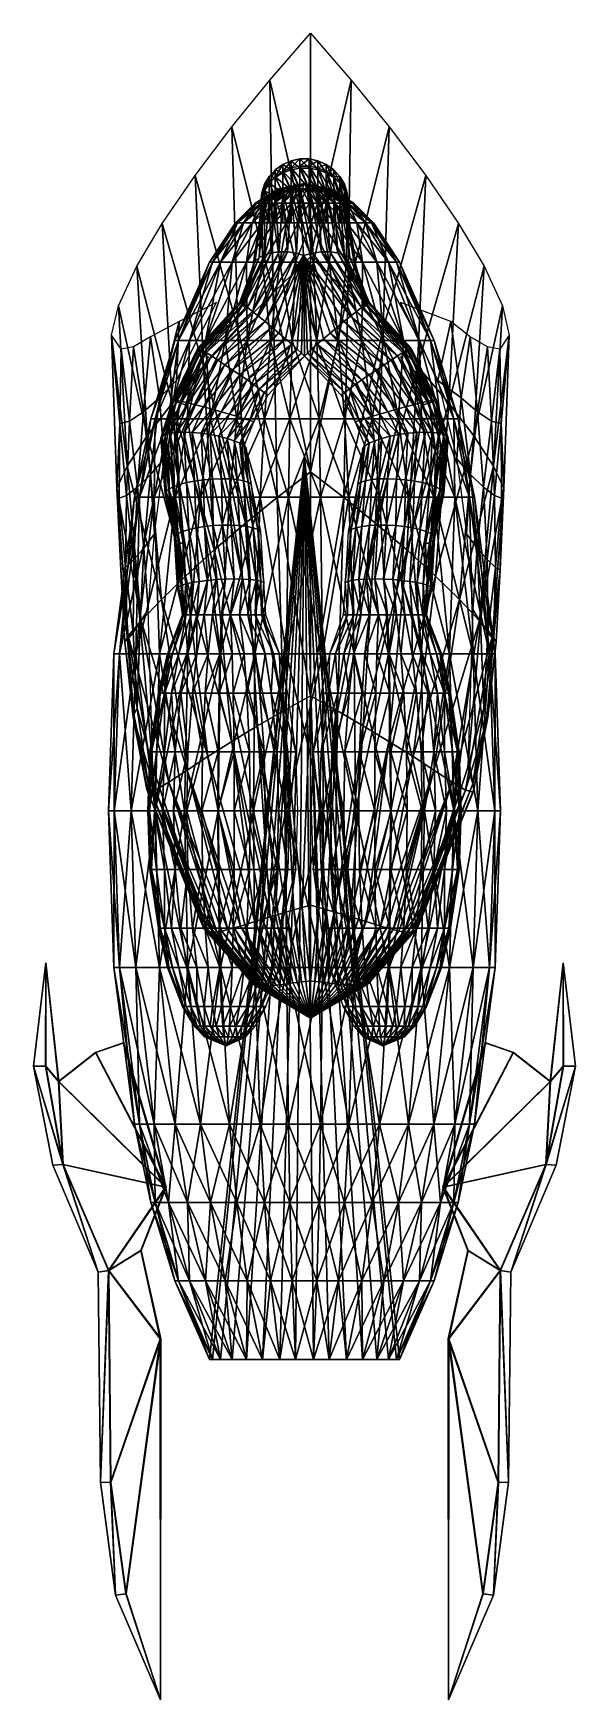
# Model space of a CAD drawing. Extents: x -3.4 to 3.6, y -11.2 to 10.
import ezdxf

# ---------------------------------------------------------------- set-up
doc = ezdxf.new("R2010")
doc.units = 0

msp = doc.modelspace()

# ---------------------------------------------------------------- linework, layer by layer
at = {"color": 1}
for points in [[(0.168744, 10.017648, -3.31724), (0.168744, 7.165251, -3.777062), (-0.349584, 9.418595, -3.342238)], [(0.168744, 10.017648, -3.31724), (0.687071, 9.418595, -3.342238), (0.168744, 7.165251, -3.777062)], [(-0.349584, 9.418595, -3.342238), (-0.308608, 6.704991, -3.719716), (-0.833544, 8.824668, -3.279376)], [(0.168744, 7.165251, -3.777062), (-0.308608, 6.704991, -3.719716), (-0.349584, 9.418595, -3.342238)], [(0.687071, 9.418595, -3.342238), (0.646096, 6.704991, -3.719716), (0.168744, 7.165251, -3.777062)], [(0.687071, 9.418595, -3.342238), (1.171032, 8.824668, -3.279376), (0.646096, 6.704991, -3.719716)], [(-0.833544, 8.824668, -3.279376), (-0.75681, 6.248365, -3.594802), (-1.302994, 8.203651, -3.106963)], [(-0.308608, 6.704991, -3.719716), (-0.75681, 6.248365, -3.594802), (-0.833544, 8.824668, -3.279376)], [(1.171032, 8.824668, -3.279376), (1.094298, 6.248365, -3.594802), (0.646096, 6.704991, -3.719716)], [(1.171032, 8.824668, -3.279376), (1.640482, 8.203651, -3.106963), (1.094298, 6.248365, -3.594802)], [(-0.279385, 8.188787, -0.023789), (-0.185296, 8.34405, 0.247722), (-0.185296, 8.254954, -0.040961)], [(-0.279385, 8.188787, -0.023789), (-0.279385, 8.276444, 0.237607), (-0.185296, 8.34405, 0.247722)], [(-0.185296, 8.34405, 0.247722), (-0.279385, 8.276444, 0.237607), (-0.185296, 8.237225, 0.538793)], [(-0.185296, 8.254954, -0.040961), (-0.079051, 8.390834, 0.254722), (-0.079051, 8.300741, -0.052842)], [(-0.185296, 8.254954, -0.040961), (-0.185296, 8.34405, 0.247722), (-0.079051, 8.390834, 0.254722)], [(-0.079051, 8.390834, 0.254722), (-0.185296, 8.34405, 0.247722), (-0.079051, 8.277428, 0.563718)], [(-0.185296, 8.34405, 0.247722), (-0.185296, 8.237225, 0.538793), (-0.079051, 8.277428, 0.563718)], [(-0.185296, 8.254954, -0.040961), (-0.079051, 8.300741, -0.052842), (0.034707, 8.035581, -0.359826)], [(-0.079051, 8.300741, -0.052842), (0.034707, 8.414747, 0.2583), (0.034707, 8.324145, -0.058917)], [(-0.079051, 8.300741, -0.052842), (-0.079051, 8.390834, 0.254722), (0.034707, 8.414747, 0.2583)], [(0.034707, 8.414747, 0.2583), (-0.079051, 8.390834, 0.254722), (0.034707, 8.297978, 0.576461)], [(-0.079051, 8.390834, 0.254722), (-0.079051, 8.277428, 0.563718), (0.034707, 8.297978, 0.576461)], [(-0.079051, 8.300741, -0.052842), (0.034707, 8.324145, -0.058917), (0.151006, 8.035581, -0.359826)], [(0.151006, 8.035581, -0.359826), (0.034707, 8.035581, -0.359826), (-0.079051, 8.300741, -0.052842)], [(0.034707, 8.022238, 0.850431), (0.034707, 8.297978, 0.576461), (-0.079051, 8.277428, 0.563718)], [(0.034707, 8.414747, 0.2583), (0.151006, 8.414747, 0.2583), (0.034707, 8.324145, -0.058917)], [(0.034707, 8.324145, -0.058917), (0.151006, 8.414747, 0.2583), (0.151006, 8.324145, -0.058917)], [(0.034707, 8.414747, 0.2583), (0.034707, 8.297978, 0.576461), (0.151006, 8.297978, 0.576461)], [(0.151006, 8.297978, 0.576461), (0.151006, 8.414747, 0.2583), (0.034707, 8.414747, 0.2583)], [(0.264764, 8.019273, -0.341973), (0.151006, 8.035581, -0.359826), (0.034707, 8.324145, -0.058917)], [(0.034707, 8.324145, -0.058917), (0.151006, 8.324145, -0.058917), (0.264764, 8.019273, -0.341973)], [(0.034707, 8.297978, 0.576461), (0.034707, 8.022238, 0.850431), (0.151006, 8.022238, 0.850431)], [(0.151006, 8.022238, 0.850431), (0.151006, 8.297978, 0.576461), (0.034707, 8.297978, 0.576461)], [(0.151006, 8.324145, -0.058917), (0.151006, 8.414747, 0.2583), (0.264764, 8.390834, 0.254722)], [(0.151006, 8.414747, 0.2583), (0.151006, 8.297978, 0.576461), (0.264764, 8.277428, 0.563718)], [(0.264764, 8.277428, 0.563718), (0.264764, 8.390834, 0.254722), (0.151006, 8.414747, 0.2583)], [(0.264764, 8.390834, 0.254722), (0.264764, 8.300741, -0.052842), (0.151006, 8.324145, -0.058917)], [(0.371009, 7.987371, -0.307046), (0.264764, 8.019273, -0.341973), (0.151006, 8.324145, -0.058917)], [(0.151006, 8.324145, -0.058917), (0.264764, 8.300741, -0.052842), (0.371009, 7.987371, -0.307046)], [(0.151006, 8.297978, 0.576461), (0.151006, 8.022238, 0.850431), (0.264764, 8.009629, 0.829799)], [(0.264764, 8.009629, 0.829799), (0.264764, 8.277428, 0.563718), (0.151006, 8.297978, 0.576461)], [(0.264764, 8.300741, -0.052842), (0.264764, 8.390834, 0.254722), (0.371009, 8.34405, 0.247722)], [(0.264764, 8.390834, 0.254722), (0.264764, 8.277428, 0.563718), (0.371009, 8.237225, 0.538793)], [(0.371009, 8.34405, 0.247722), (0.264764, 8.390834, 0.254722), (0.371009, 8.237225, 0.538793)], [(0.371009, 8.34405, 0.247722), (0.371009, 8.254954, -0.040961), (0.264764, 8.300741, -0.052842)], [(0.465097, 7.941271, -0.256571), (0.371009, 7.987371, -0.307046), (0.264764, 8.300741, -0.052842)], [(0.264764, 8.300741, -0.052842), (0.371009, 8.254954, -0.040961), (0.465097, 7.941271, -0.256571)], [(0.371009, 8.34405, 0.247722), (0.465097, 8.276444, 0.237607), (0.371009, 8.254954, -0.040961)], [(0.465097, 8.276444, 0.237607), (0.371009, 8.34405, 0.247722), (0.465097, 8.179127, 0.502771)], [(0.465097, 8.179127, 0.502771), (0.371009, 8.34405, 0.247722), (0.371009, 8.237225, 0.538793)], [(-1.302994, 8.203651, -3.106963), (-1.195885, 5.770791, -3.380107), (-1.721251, 7.592059, -2.809351)], [(-0.75681, 6.248365, -3.594802), (-1.195885, 5.770791, -3.380107), (-1.302994, 8.203651, -3.106963)], [(-0.415354, 8.00764, 0.023217), (-0.451292, 7.900578, 0.051), (-0.415354, 8.091357, 0.209914)], [(-0.451292, 7.900578, 0.051), (-0.451292, 7.981968, 0.193546), (-0.415354, 8.091357, 0.209914)], [(-0.415354, 8.091357, 0.209914), (-0.451292, 7.981968, 0.193546), (-0.415354, 8.020072, 0.404153)], [(-0.357204, 8.10513, -0.002082), (-0.415354, 8.00764, 0.023217), (-0.357204, 8.190969, 0.224818)], [(-0.415354, 8.00764, 0.023217), (-0.415354, 8.091357, 0.209914), (-0.357204, 8.190969, 0.224818)], [(-0.357204, 8.190969, 0.224818), (-0.415354, 8.091357, 0.209914), (-0.357204, 8.105673, 0.457227)], [(-0.415354, 8.091357, 0.209914), (-0.415354, 8.020072, 0.404153), (-0.357204, 8.105673, 0.457227)], [(-0.357204, 8.105673, 0.457227), (-0.415354, 8.020072, 0.404153), (-0.357204, 7.904251, 0.657358)], [(-0.415354, 8.00764, 0.023217), (-0.357204, 8.10513, -0.002082), (-0.279385, 7.941271, -0.256571)], [(-0.357204, 8.10513, -0.002082), (-0.357204, 8.190969, 0.224818), (-0.279385, 8.276444, 0.237607)], [(-0.279385, 8.276444, 0.237607), (-0.279385, 8.188787, -0.023789), (-0.357204, 8.10513, -0.002082)], [(-0.279385, 8.276444, 0.237607), (-0.357204, 8.190969, 0.224818), (-0.279385, 8.179127, 0.502771)], [(-0.357204, 8.190969, 0.224818), (-0.357204, 8.105673, 0.457227), (-0.279385, 8.179127, 0.502771)], [(-0.357204, 8.10513, -0.002082), (-0.279385, 8.188787, -0.023789), (-0.185296, 7.987371, -0.307046)], [(-0.279385, 8.179127, 0.502771), (-0.357204, 8.105673, 0.457227), (-0.279385, 7.949319, 0.731105)], [(-0.357204, 8.105673, 0.457227), (-0.357204, 7.904251, 0.657358), (-0.279385, 7.949319, 0.731105)], [(-0.185296, 7.987371, -0.307046), (-0.279385, 7.941271, -0.256571), (-0.357204, 8.10513, -0.002082)], [(-0.279385, 8.276444, 0.237607), (-0.279385, 8.179127, 0.502771), (-0.185296, 8.237225, 0.538793)], [(-0.279385, 8.188787, -0.023789), (-0.185296, 8.254954, -0.040961), (-0.079051, 8.019273, -0.341973)], [(-0.279385, 8.179127, 0.502771), (-0.185296, 7.984963, 0.789436), (-0.185296, 8.237225, 0.538793)], [(-0.185296, 7.987371, -0.307046), (-0.279385, 8.188787, -0.023789), (-0.079051, 8.019273, -0.341973)], [(-0.279385, 8.179127, 0.502771), (-0.279385, 7.949319, 0.731105), (-0.185296, 7.984963, 0.789436)], [(-0.220112, 8.034528, 0.039843), (0.092857, 8.099999, -0.02521), (-0.229474, 8.034528, -0.02521)], [(-0.229474, 8.034528, -0.02521), (0.092857, 8.099999, -0.02521), (-0.220112, 8.034528, -0.090264)], [(0.092857, 8.099999, -0.02521), (-0.220112, 8.034528, 0.039843), (-0.192411, 8.034528, 0.098262)], [(-0.220112, 8.034528, -0.090264), (0.092857, 8.099999, -0.02521), (-0.192411, 8.034528, -0.148682)], [(-0.152604, 8.034528, 0.144021), (0.092857, 8.099999, -0.02521), (-0.192411, 8.034528, 0.098262)], [(0.092857, 8.099999, -0.02521), (-0.152604, 8.034528, -0.194441), (-0.192411, 8.034528, -0.148682)], [(-0.079051, 8.009629, 0.829799), (-0.079051, 8.277428, 0.563718), (-0.185296, 8.237225, 0.538793)], [(-0.079051, 8.019273, -0.341973), (-0.185296, 8.254954, -0.040961), (0.034707, 8.035581, -0.359826)], [(-0.185296, 8.237225, 0.538793), (-0.185296, 7.984963, 0.789436), (-0.079051, 8.009629, 0.829799)], [(-0.104309, 8.034528, 0.179485), (0.092857, 8.099999, -0.02521), (-0.152604, 8.034528, 0.144021)], [(-0.152604, 8.034528, -0.194441), (0.092857, 8.099999, -0.02521), (-0.104309, 8.034528, -0.229905)], [(0.092857, 8.099999, -0.02521), (-0.104309, 8.034528, 0.179485), (-0.049353, 8.034528, 0.206029)], [(0.092857, 8.099999, -0.02521), (-0.049353, 8.034528, -0.256449), (-0.104309, 8.034528, -0.229905)], [(-0.079051, 8.277428, 0.563718), (-0.079051, 8.009629, 0.829799), (0.034707, 8.022238, 0.850431)], [(0.008814, 8.034528, 0.223407), (0.092857, 8.099999, -0.02521), (-0.049353, 8.034528, 0.206029)], [(-0.049353, 8.034528, -0.256449), (0.092857, 8.099999, -0.02521), (0.008814, 8.034528, -0.273827)], [(0.092857, 8.099999, -0.02521), (0.008814, 8.034528, 0.223407), (0.062275, 8.034528, 0.231403)], [(0.092857, 8.099999, -0.02521), (0.062275, 8.034528, -0.281823), (0.008814, 8.034528, -0.273827)], [(0.092857, 8.099999, -0.02521), (0.123438, 8.034528, -0.281823), (0.062275, 8.034528, -0.281823)], [(0.062275, 8.034528, 0.231403), (0.123438, 8.034528, 0.231403), (0.092857, 8.099999, -0.02521)], [(0.123438, 8.034528, -0.281823), (0.092857, 8.099999, -0.02521), (0.176899, 8.034528, -0.273827)], [(0.092857, 8.099999, -0.02521), (0.235067, 8.034528, -0.256449), (0.176899, 8.034528, -0.273827)], [(0.235067, 8.034528, -0.256449), (0.092857, 8.099999, -0.02521), (0.290023, 8.034528, -0.229905)], [(0.092857, 8.099999, -0.02521), (0.092857, 8.099999, -0.02521), (0.338318, 8.034528, -0.194441)], [(0.338318, 8.034528, -0.194441), (0.092857, 8.099999, -0.02521), (0.290023, 8.034528, -0.229905)], [(0.378125, 8.034528, -0.148682), (0.338318, 8.034528, -0.194441), (0.092857, 8.099999, -0.02521)], [(0.092857, 8.099999, -0.02521), (0.405826, 8.034528, -0.090264), (0.378125, 8.034528, -0.148682)], [(0.415187, 8.034528, -0.02521), (0.405826, 8.034528, -0.090264), (0.092857, 8.099999, -0.02521)], [(0.092857, 8.099999, -0.02521), (0.405826, 8.034528, 0.039843), (0.415187, 8.034528, -0.02521)], [(0.378125, 8.034528, 0.098262), (0.405826, 8.034528, 0.039843), (0.092857, 8.099999, -0.02521)], [(0.092857, 8.099999, -0.02521), (0.338318, 8.034528, 0.144021), (0.378125, 8.034528, 0.098262)], [(0.290023, 8.034528, 0.179485), (0.338318, 8.034528, 0.144021), (0.092857, 8.099999, -0.02521)], [(0.092857, 8.099999, -0.02521), (0.235067, 8.034528, 0.206029), (0.290023, 8.034528, 0.179485)], [(0.176899, 8.034528, 0.223407), (0.235067, 8.034528, 0.206029), (0.092857, 8.099999, -0.02521)], [(0.123438, 8.034528, 0.231403), (0.176899, 8.034528, 0.223407), (0.092857, 8.099999, -0.02521)], [(0.371009, 8.237225, 0.538793), (0.264764, 8.277428, 0.563718), (0.371009, 7.984963, 0.789436)], [(0.371009, 7.984963, 0.789436), (0.264764, 8.277428, 0.563718), (0.264764, 8.009629, 0.829799)], [(0.371009, 8.254954, -0.040961), (0.465097, 8.276444, 0.237607), (0.465097, 8.188787, -0.023789)], [(0.542917, 7.882983, -0.192755), (0.465097, 7.941271, -0.256571), (0.371009, 8.254954, -0.040961)], [(0.371009, 8.254954, -0.040961), (0.465097, 8.188787, -0.023789), (0.542917, 7.882983, -0.192755)], [(0.371009, 8.237225, 0.538793), (0.371009, 7.984963, 0.789436), (0.465097, 7.949319, 0.731105)], [(0.465097, 7.949319, 0.731105), (0.465097, 8.179127, 0.502771), (0.371009, 8.237225, 0.538793)], [(0.465097, 8.188787, -0.023789), (0.465097, 8.276444, 0.237607), (0.542917, 8.190969, 0.224818)], [(0.465097, 8.276444, 0.237607), (0.465097, 8.179127, 0.502771), (0.542917, 8.105673, 0.457227)], [(0.542917, 8.190969, 0.224818), (0.465097, 8.276444, 0.237607), (0.542917, 8.105673, 0.457227)], [(0.542917, 8.190969, 0.224818), (0.542917, 8.10513, -0.002082), (0.465097, 8.188787, -0.023789)], [(0.601067, 7.81506, -0.118388), (0.542917, 7.882983, -0.192755), (0.465097, 8.188787, -0.023789)], [(0.465097, 8.188787, -0.023789), (0.542917, 8.10513, -0.002082), (0.601067, 7.81506, -0.118388)], [(0.542917, 8.105673, 0.457227), (0.465097, 8.179127, 0.502771), (0.542917, 7.904251, 0.657358)], [(0.542917, 7.904251, 0.657358), (0.465097, 8.179127, 0.502771), (0.465097, 7.949319, 0.731105)], [(0.542917, 8.190969, 0.224818), (0.601067, 8.091357, 0.209914), (0.542917, 8.10513, -0.002082)], [(0.601067, 8.091357, 0.209914), (0.542917, 8.190969, 0.224818), (0.601067, 8.020072, 0.404153)], [(0.601067, 8.020072, 0.404153), (0.542917, 8.190969, 0.224818), (0.542917, 8.105673, 0.457227)], [(0.542917, 8.105673, 0.457227), (0.542917, 7.904251, 0.657358), (0.601067, 7.851731, 0.571416)], [(0.601067, 7.851731, 0.571416), (0.601067, 8.020072, 0.404153), (0.542917, 8.105673, 0.457227)], [(0.637005, 7.740467, -0.036719), (0.601067, 7.81506, -0.118388), (0.542917, 8.10513, -0.002082)], [(0.542917, 8.10513, -0.002082), (0.601067, 8.00764, 0.023217), (0.637005, 7.740467, -0.036719)], [(0.601067, 8.00764, 0.023217), (0.542917, 8.10513, -0.002082), (0.601067, 8.091357, 0.209914)], [(0.601067, 8.091357, 0.209914), (0.637005, 7.981968, 0.193546), (0.601067, 8.00764, 0.023217)], [(0.601067, 8.091357, 0.209914), (0.601067, 8.020072, 0.404153), (0.637005, 7.926066, 0.345868)], [(0.637005, 7.926066, 0.345868), (0.637005, 7.981968, 0.193546), (0.601067, 8.091357, 0.209914)], [(1.640482, 8.203651, -3.106963), (1.533373, 5.770791, -3.380107), (1.094298, 6.248365, -3.594802)], [(1.640482, 8.203651, -3.106963), (2.058738, 7.592059, -2.809351), (1.533373, 5.770791, -3.380107)], [(-0.536532, 7.849999, -0.02521), (-0.229474, 8.034528, -0.02521), (-0.518253, 7.849999, -0.152234)], [(-0.518253, 7.849999, 0.101813), (-0.220112, 8.034528, 0.039843), (-0.536532, 7.849999, -0.02521)], [(-0.220112, 8.034528, 0.039843), (-0.229474, 8.034528, -0.02521), (-0.536532, 7.849999, -0.02521)], [(-0.220112, 8.034528, -0.090264), (-0.464163, 7.849999, -0.266306), (-0.518253, 7.849999, -0.152234)], [(-0.464163, 7.849999, 0.215886), (-0.192411, 8.034528, 0.098262), (-0.518253, 7.849999, 0.101813)], [(-0.229474, 8.034528, -0.02521), (-0.220112, 8.034528, -0.090264), (-0.518253, 7.849999, -0.152234)], [(-0.192411, 8.034528, 0.098262), (-0.220112, 8.034528, 0.039843), (-0.518253, 7.849999, 0.101813)], [(-0.464163, 7.849999, -0.266306), (-0.192411, 8.034528, -0.148682), (-0.386434, 7.849999, -0.355654)], [(-0.386434, 7.849999, 0.305234), (-0.152604, 8.034528, 0.144021), (-0.464163, 7.849999, 0.215886)], [(-0.220112, 8.034528, -0.090264), (-0.192411, 8.034528, -0.148682), (-0.464163, 7.849999, -0.266306)], [(-0.152604, 8.034528, 0.144021), (-0.192411, 8.034528, 0.098262), (-0.464163, 7.849999, 0.215886)], [(-0.451292, 7.900578, 0.051), (-0.463449, 7.867579, 0.176431), (-0.451292, 7.981968, 0.193546)], [(-0.451292, 7.981968, 0.193546), (-0.463449, 7.867579, 0.176431), (-0.451292, 7.926066, 0.345868)], [(-0.463449, 7.867579, 0.176431), (-0.463449, 7.827765, 0.284921), (-0.451292, 7.926066, 0.345868)], [(-0.451292, 7.926066, 0.345868), (-0.463449, 7.827765, 0.284921), (-0.451292, 7.794057, 0.477037)], [(-0.463449, 7.788625, 0.080052), (-0.451292, 7.900578, 0.051), (-0.415354, 7.81506, -0.118388)], [(-0.463449, 7.788625, 0.080052), (-0.463449, 7.867579, 0.176431), (-0.451292, 7.900578, 0.051)], [(-0.463449, 7.788625, 0.080052), (-0.451292, 7.753191, 0.159314), (-0.463449, 7.867579, 0.176431)], [(-0.463449, 7.867579, 0.176431), (-0.451292, 7.753191, 0.159314), (-0.463449, 7.827765, 0.284921)], [(-0.451292, 7.981968, 0.193546), (-0.451292, 7.926066, 0.345868), (-0.415354, 8.020072, 0.404153)], [(-0.415354, 8.020072, 0.404153), (-0.451292, 7.926066, 0.345868), (-0.415354, 7.851731, 0.571416)], [(-0.451292, 7.900578, 0.051), (-0.415354, 8.00764, 0.023217), (-0.357204, 7.882983, -0.192755)], [(-0.451292, 7.926066, 0.345868), (-0.451292, 7.794057, 0.477037), (-0.415354, 7.851731, 0.571416)], [(-0.357204, 7.882983, -0.192755), (-0.415354, 7.81506, -0.118388), (-0.451292, 7.900578, 0.051)], [(-0.357204, 7.904251, 0.657358), (-0.417704, 7.193439, 1.033037), (-0.331253, 7.218202, 1.106786)], [(-0.417704, 7.193439, 1.033037), (-0.357204, 7.904251, 0.657358), (-0.415354, 7.851731, 0.571416)], [(-0.415354, 8.020072, 0.404153), (-0.415354, 7.851731, 0.571416), (-0.357204, 7.904251, 0.657358)], [(-0.279385, 7.941271, -0.256571), (-0.357204, 7.882983, -0.192755), (-0.415354, 8.00764, 0.023217)], [(-0.357204, 7.599999, -0.252198), (-0.415354, 7.81506, -0.118388), (-0.357204, 7.882983, -0.192755)], [(-0.386434, 7.849999, -0.355654), (-0.152604, 8.034528, -0.194441), (-0.292133, 7.849999, -0.424901)], [(-0.292133, 7.849999, 0.37448), (-0.104309, 8.034528, 0.179485), (-0.386434, 7.849999, 0.305234)], [(-0.192411, 8.034528, -0.148682), (-0.152604, 8.034528, -0.194441), (-0.386434, 7.849999, -0.355654)], [(-0.104309, 8.034528, 0.179485), (-0.152604, 8.034528, 0.144021), (-0.386434, 7.849999, 0.305234)], [(-0.331253, 7.218202, 1.106786), (-0.279385, 7.949319, 0.731105), (-0.357204, 7.904251, 0.657358)], [(-0.279385, 7.599999, -0.338625), (-0.357204, 7.882983, -0.192755), (-0.279385, 7.941271, -0.256571)], [(-0.357204, 7.882983, -0.192755), (-0.279385, 7.599999, -0.338625), (-0.357204, 7.599999, -0.252198)], [(-0.331253, 7.218202, 1.106786), (-0.231317, 7.229865, 1.165115), (-0.279385, 7.949319, 0.731105)], [(-0.292133, 7.849999, -0.424901), (-0.104309, 8.034528, -0.229905), (-0.184825, 7.849999, -0.476733)], [(-0.184825, 7.849999, 0.426313), (-0.049353, 8.034528, 0.206029), (-0.292133, 7.849999, 0.37448)], [(-0.152604, 8.034528, -0.194441), (-0.104309, 8.034528, -0.229905), (-0.292133, 7.849999, -0.424901)], [(-0.049353, 8.034528, 0.206029), (-0.104309, 8.034528, 0.179485), (-0.292133, 7.849999, 0.37448)], [(-0.185296, 7.599999, -0.406985), (-0.279385, 7.941271, -0.256571), (-0.185296, 7.987371, -0.307046)], [(-0.185296, 7.984963, 0.789436), (-0.279385, 7.949319, 0.731105), (-0.231317, 7.229865, 1.165115)], [(-0.279385, 7.941271, -0.256571), (-0.185296, 7.599999, -0.406985), (-0.279385, 7.599999, -0.338625)], [(-0.185296, 7.984963, 0.789436), (-0.231317, 7.229865, 1.165115), (-0.122263, 7.227919, 1.205478)], [(-0.079051, 7.599999, -0.454287), (-0.185296, 7.987371, -0.307046), (-0.079051, 8.019273, -0.341973)], [(-0.122263, 7.227919, 1.205478), (-0.079051, 8.009629, 0.829799), (-0.185296, 7.984963, 0.789436)], [(-0.185296, 7.987371, -0.307046), (-0.079051, 7.599999, -0.454287), (-0.185296, 7.599999, -0.406985)], [(-0.184825, 7.849999, -0.476733), (-0.049353, 8.034528, -0.256449), (-0.071247, 7.849999, -0.510664)], [(-0.184825, 7.849999, 0.426313), (0.008814, 8.034528, 0.223407), (-0.049353, 8.034528, 0.206029)], [(-0.104309, 8.034528, -0.229905), (-0.049353, 8.034528, -0.256449), (-0.184825, 7.849999, -0.476733)], [(-0.071247, 7.849999, 0.460245), (0.008814, 8.034528, 0.223407), (-0.184825, 7.849999, 0.426313)], [(-0.079051, 8.009629, 0.829799), (-0.122263, 7.227919, 1.205478), (-0.008859, 7.212448, 1.22611)], [(0.034707, 7.599999, -0.478468), (-0.079051, 8.019273, -0.341973), (0.034707, 8.035581, -0.359826)], [(-0.008859, 7.212448, 1.22611), (0.034707, 8.022238, 0.850431), (-0.079051, 8.009629, 0.829799)], [(-0.079051, 8.019273, -0.341973), (0.034707, 7.599999, -0.478468), (-0.079051, 7.599999, -0.454287)], [(-0.071247, 7.849999, -0.510664), (0.008814, 8.034528, -0.273827), (0.033144, 7.849999, -0.526276)], [(0.033144, 7.849999, 0.475856), (0.062275, 8.034528, 0.231403), (-0.071247, 7.849999, 0.460245)], [(-0.049353, 8.034528, -0.256449), (0.008814, 8.034528, -0.273827), (-0.071247, 7.849999, -0.510664)], [(0.062275, 8.034528, 0.231403), (0.008814, 8.034528, 0.223407), (-0.071247, 7.849999, 0.460245)], [(-0.008859, 7.212448, 1.22611), (0.081773, 7.18413, 1.22611), (0.034707, 8.022238, 0.850431)], [(0.008814, 8.034528, -0.273827), (0.062275, 8.034528, -0.281823), (0.033144, 7.849999, -0.526276)], [(0.033144, 7.849999, -0.526276), (0.062275, 8.034528, -0.281823), (0.15257, 7.849999, -0.526276)], [(0.123438, 8.034528, 0.231403), (0.062275, 8.034528, 0.231403), (0.033144, 7.849999, 0.475856)], [(0.033144, 7.849999, 0.475856), (0.15257, 7.849999, 0.475856), (0.123438, 8.034528, 0.231403)], [(0.151006, 7.599999, -0.478468), (0.034707, 7.599999, -0.478468), (0.034707, 8.035581, -0.359826)], [(0.034707, 8.035581, -0.359826), (0.151006, 8.035581, -0.359826), (0.151006, 7.599999, -0.478468)], [(0.034707, 8.022238, 0.850431), (0.081773, 7.18413, 1.22611), (0.194572, 7.212448, 1.22611)], [(0.151006, 8.022238, 0.850431), (0.034707, 8.022238, 0.850431), (0.194572, 7.212448, 1.22611)], [(0.062275, 8.034528, -0.281823), (0.123438, 8.034528, -0.281823), (0.15257, 7.849999, -0.526276)], [(0.15257, 7.849999, -0.526276), (0.123438, 8.034528, -0.281823), (0.256961, 7.849999, -0.510664)], [(0.123438, 8.034528, 0.231403), (0.15257, 7.849999, 0.475856), (0.176899, 8.034528, 0.223407)], [(0.123438, 8.034528, -0.281823), (0.176899, 8.034528, -0.273827), (0.256961, 7.849999, -0.510664)], [(0.151006, 8.035581, -0.359826), (0.264764, 7.599999, -0.454287), (0.151006, 7.599999, -0.478468)], [(0.151006, 8.035581, -0.359826), (0.264764, 8.019273, -0.341973), (0.264764, 7.599999, -0.454287)], [(0.264764, 8.009629, 0.829799), (0.151006, 8.022238, 0.850431), (0.307976, 7.227919, 1.205478)], [(0.307976, 7.227919, 1.205478), (0.151006, 8.022238, 0.850431), (0.194572, 7.212448, 1.22611)], [(0.15257, 7.849999, 0.475856), (0.256961, 7.849999, 0.460245), (0.176899, 8.034528, 0.223407)], [(0.256961, 7.849999, -0.510664), (0.176899, 8.034528, -0.273827), (0.370539, 7.849999, -0.476733)], [(0.256961, 7.849999, 0.460245), (0.235067, 8.034528, 0.206029), (0.176899, 8.034528, 0.223407)], [(0.176899, 8.034528, -0.273827), (0.235067, 8.034528, -0.256449), (0.370539, 7.849999, -0.476733)], [(0.370539, 7.849999, -0.476733), (0.235067, 8.034528, -0.256449), (0.477847, 7.849999, -0.424901)], [(0.235067, 8.034528, 0.206029), (0.256961, 7.849999, 0.460245), (0.370539, 7.849999, 0.426313)], [(0.290023, 8.034528, 0.179485), (0.235067, 8.034528, 0.206029), (0.370539, 7.849999, 0.426313)], [(0.235067, 8.034528, -0.256449), (0.290023, 8.034528, -0.229905), (0.477847, 7.849999, -0.424901)], [(0.371009, 7.599999, -0.406985), (0.264764, 7.599999, -0.454287), (0.264764, 8.019273, -0.341973)], [(0.264764, 8.019273, -0.341973), (0.371009, 7.987371, -0.307046), (0.371009, 7.599999, -0.406985)], [(0.264764, 8.009629, 0.829799), (0.307976, 7.227919, 1.205478), (0.41703, 7.229865, 1.165115)], [(0.41703, 7.229865, 1.165115), (0.371009, 7.984963, 0.789436), (0.264764, 8.009629, 0.829799)], [(0.477847, 7.849999, -0.424901), (0.290023, 8.034528, -0.229905), (0.572148, 7.849999, -0.355654)], [(0.477847, 7.849999, 0.37448), (0.290023, 8.034528, 0.179485), (0.370539, 7.849999, 0.426313)], [(0.338318, 8.034528, 0.144021), (0.290023, 8.034528, 0.179485), (0.477847, 7.849999, 0.37448)], [(0.290023, 8.034528, -0.229905), (0.338318, 8.034528, -0.194441), (0.572148, 7.849999, -0.355654)], [(0.572148, 7.849999, -0.355654), (0.338318, 8.034528, -0.194441), (0.649877, 7.849999, -0.266306)], [(0.572148, 7.849999, 0.305234), (0.338318, 8.034528, 0.144021), (0.477847, 7.849999, 0.37448)], [(0.378125, 8.034528, 0.098262), (0.338318, 8.034528, 0.144021), (0.572148, 7.849999, 0.305234)], [(0.338318, 8.034528, -0.194441), (0.378125, 8.034528, -0.148682), (0.649877, 7.849999, -0.266306)], [(0.465097, 7.599999, -0.338625), (0.371009, 7.599999, -0.406985), (0.371009, 7.987371, -0.307046)], [(0.371009, 7.987371, -0.307046), (0.465097, 7.941271, -0.256571), (0.465097, 7.599999, -0.338625)], [(0.465097, 7.949319, 0.731105), (0.371009, 7.984963, 0.789436), (0.516966, 7.218202, 1.106786)], [(0.516966, 7.218202, 1.106786), (0.371009, 7.984963, 0.789436), (0.41703, 7.229865, 1.165115)], [(0.649877, 7.849999, -0.266306), (0.378125, 8.034528, -0.148682), (0.703967, 7.849999, -0.152234)], [(0.649877, 7.849999, 0.215886), (0.378125, 8.034528, 0.098262), (0.572148, 7.849999, 0.305234)], [(0.405826, 8.034528, 0.039843), (0.378125, 8.034528, 0.098262), (0.649877, 7.849999, 0.215886)], [(0.378125, 8.034528, -0.148682), (0.405826, 8.034528, -0.090264), (0.703967, 7.849999, -0.152234)], [(0.703967, 7.849999, -0.152234), (0.405826, 8.034528, -0.090264), (0.722246, 7.849999, -0.02521)], [(0.649877, 7.849999, 0.215886), (0.703967, 7.849999, 0.101813), (0.405826, 8.034528, 0.039843)], [(0.415187, 8.034528, -0.02521), (0.405826, 8.034528, 0.039843), (0.703967, 7.849999, 0.101813)], [(0.405826, 8.034528, -0.090264), (0.415187, 8.034528, -0.02521), (0.722246, 7.849999, -0.02521)], [(0.415187, 8.034528, -0.02521), (0.703967, 7.849999, 0.101813), (0.722246, 7.849999, -0.02521)], [(0.465097, 7.949319, 0.731105), (0.516966, 7.218202, 1.106786), (0.603416, 7.193439, 1.033037)], [(0.603416, 7.193439, 1.033037), (0.542917, 7.904251, 0.657358), (0.465097, 7.949319, 0.731105)], [(0.465097, 7.599999, -0.338625), (0.465097, 7.941271, -0.256571), (0.542917, 7.599999, -0.252198)], [(0.542917, 7.599999, -0.252198), (0.465097, 7.941271, -0.256571), (0.542917, 7.882983, -0.192755)], [(0.603416, 7.193439, 1.033037), (0.672604, 7.15666, 0.947095), (0.542917, 7.904251, 0.657358)], [(0.601067, 7.851731, 0.571416), (0.542917, 7.904251, 0.657358), (0.672604, 7.15666, 0.947095)], [(0.542917, 7.882983, -0.192755), (0.601067, 7.81506, -0.118388), (0.542917, 7.599999, -0.252198)], [(0.601067, 8.020072, 0.404153), (0.601067, 7.851731, 0.571416), (0.637005, 7.794057, 0.477037)], [(0.637005, 7.794057, 0.477037), (0.637005, 7.926066, 0.345868), (0.601067, 8.020072, 0.404153)], [(0.601067, 8.00764, 0.023217), (0.637005, 7.900578, 0.051), (0.637005, 7.740467, -0.036719)], [(0.601067, 8.00764, 0.023217), (0.637005, 7.981968, 0.193546), (0.637005, 7.900578, 0.051)], [(0.637005, 7.900578, 0.051), (0.637005, 7.981968, 0.193546), (0.649162, 7.867579, 0.176431)], [(0.637005, 7.981968, 0.193546), (0.637005, 7.926066, 0.345868), (0.649162, 7.827765, 0.284921)], [(0.649162, 7.827765, 0.284921), (0.649162, 7.867579, 0.176431), (0.637005, 7.981968, 0.193546)], [(0.637005, 7.926066, 0.345868), (0.637005, 7.794057, 0.477037), (0.649162, 7.827765, 0.284921)], [(0.649162, 7.662464, 0.04868), (0.637005, 7.740467, -0.036719), (0.637005, 7.900578, 0.051)], [(0.637005, 7.900578, 0.051), (0.649162, 7.788625, 0.080052), (0.649162, 7.662464, 0.04868)], [(0.649162, 7.788625, 0.080052), (0.637005, 7.900578, 0.051), (0.649162, 7.867579, 0.176431)], [(0.649162, 7.867579, 0.176431), (0.637005, 7.753191, 0.159314), (0.649162, 7.788625, 0.080052)], [(0.649162, 7.867579, 0.176431), (0.649162, 7.827765, 0.284921), (0.637005, 7.729465, 0.223972)], [(0.637005, 7.729465, 0.223972), (0.637005, 7.753191, 0.159314), (0.649162, 7.867579, 0.176431)], [(-0.786392, 7.599999, -0.02521), (-0.518253, 7.849999, -0.152234), (-0.760855, 7.599999, -0.202662)], [(-0.518253, 7.849999, -0.152234), (-0.786392, 7.599999, -0.02521), (-0.536532, 7.849999, -0.02521)], [(-0.760855, 7.599999, 0.152242), (-0.536532, 7.849999, -0.02521), (-0.786392, 7.599999, -0.02521)], [(-0.464163, 7.849999, -0.266306), (-0.760855, 7.599999, -0.202662), (-0.518253, 7.849999, -0.152234)], [(-0.536532, 7.849999, -0.02521), (-0.760855, 7.599999, 0.152242), (-0.518253, 7.849999, 0.101813)], [(-0.760855, 7.599999, 0.152242), (-0.685294, 7.599999, 0.311597), (-0.518253, 7.849999, 0.101813)], [(-0.685294, 7.599999, -0.362017), (-0.760855, 7.599999, -0.202662), (-0.464163, 7.849999, -0.266306)], [(-0.386434, 7.849999, -0.355654), (-0.685294, 7.599999, -0.362017), (-0.464163, 7.849999, -0.266306)], [(-0.518253, 7.849999, 0.101813), (-0.685294, 7.599999, 0.311597), (-0.464163, 7.849999, 0.215886)], [(-0.685294, 7.599999, 0.311597), (-0.576707, 7.599999, 0.436418), (-0.464163, 7.849999, 0.215886)], [(-0.576707, 7.599999, -0.486838), (-0.685294, 7.599999, -0.362017), (-0.386434, 7.849999, -0.355654)], [(-0.292133, 7.849999, -0.424901), (-0.576707, 7.599999, -0.486838), (-0.386434, 7.849999, -0.355654)], [(-0.464163, 7.849999, 0.215886), (-0.576707, 7.599999, 0.436418), (-0.386434, 7.849999, 0.305234)], [(-0.576707, 7.599999, 0.436418), (-0.44497, 7.599999, 0.533155), (-0.386434, 7.849999, 0.305234)], [(-0.44497, 7.599999, -0.583575), (-0.576707, 7.599999, -0.486838), (-0.292133, 7.849999, -0.424901)], [(-0.451292, 7.673433, 0.279651), (-0.565162, 6.992478, 0.65533), (-0.562268, 7.053935, 0.754024)], [(-0.463449, 7.733745, 0.378345), (-0.562268, 7.053935, 0.754024), (-0.535792, 7.10947, 0.852716)], [(-0.562268, 7.053935, 0.754024), (-0.463449, 7.733745, 0.378345), (-0.451292, 7.673433, 0.279651)], [(-0.451292, 7.794057, 0.477037), (-0.535792, 7.10947, 0.852716), (-0.486891, 7.15666, 0.947095)], [(-0.535792, 7.10947, 0.852716), (-0.451292, 7.794057, 0.477037), (-0.463449, 7.733745, 0.378345)], [(-0.486891, 7.15666, 0.947095), (-0.417704, 7.193439, 1.033037), (-0.415354, 7.851731, 0.571416)], [(-0.486891, 7.15666, 0.947095), (-0.415354, 7.851731, 0.571416), (-0.451292, 7.794057, 0.477037)], [(-0.463449, 7.827765, 0.284921), (-0.451292, 7.753191, 0.159314), (-0.451292, 7.729465, 0.223972)], [(-0.463449, 7.827765, 0.284921), (-0.463449, 7.733745, 0.378345), (-0.451292, 7.794057, 0.477037)], [(-0.463449, 7.827765, 0.284921), (-0.451292, 7.729465, 0.223972), (-0.463449, 7.733745, 0.378345)], [(-0.415354, 7.81506, -0.118388), (-0.451292, 7.740467, -0.036719), (-0.463449, 7.788625, 0.080052)], [(-0.463449, 7.788625, 0.080052), (-0.451292, 7.740467, -0.036719), (-0.463449, 7.662464, 0.04868)], [(-0.451292, 7.676671, 0.109105), (-0.463449, 7.788625, 0.080052), (-0.463449, 7.662464, 0.04868)], [(-0.463449, 7.788625, 0.080052), (-0.451292, 7.676671, 0.109105), (-0.451292, 7.753191, 0.159314)], [(-0.451292, 7.599999, -0.040873), (-0.463449, 7.662464, 0.04868), (-0.451292, 7.740467, -0.036719)], [(-0.451292, 7.729465, 0.223972), (-0.451292, 7.673433, 0.279651), (-0.463449, 7.733745, 0.378345)], [(-0.451292, 7.58446, 0.134082), (-0.451292, 7.676671, 0.109105), (-0.463449, 7.662464, 0.04868)], [(-0.451292, 7.599999, -0.040873), (-0.451292, 7.58446, 0.134082), (-0.463449, 7.662464, 0.04868)], [(-0.415354, 7.599999, -0.15148), (-0.451292, 7.740467, -0.036719), (-0.415354, 7.81506, -0.118388)], [(-0.451292, 7.676671, 0.109105), (-0.415354, 7.643801, 0.142947), (-0.451292, 7.753191, 0.159314)], [(-0.451292, 7.753191, 0.159314), (-0.415354, 7.63546, 0.165687), (-0.451292, 7.729465, 0.223972)], [(-0.451292, 7.753191, 0.159314), (-0.415354, 7.643801, 0.142947), (-0.415354, 7.63546, 0.165687)], [(-0.451292, 7.740467, -0.036719), (-0.415354, 7.599999, -0.15148), (-0.451292, 7.599999, -0.040873)], [(-0.451292, 7.729465, 0.223972), (-0.415354, 7.63546, 0.165687), (-0.451292, 7.673433, 0.279651)], [(-0.451292, 7.676671, 0.109105), (-0.451292, 7.58446, 0.134082), (-0.415354, 7.643801, 0.142947)], [(-0.415354, 7.63546, 0.165687), (-0.451292, 7.58446, 0.134082), (-0.451292, 7.673433, 0.279651)], [(-0.184825, 7.849999, -0.476733), (-0.44497, 7.599999, -0.583575), (-0.292133, 7.849999, -0.424901)], [(-0.44497, 7.599999, 0.533155), (-0.292133, 7.849999, 0.37448), (-0.386434, 7.849999, 0.305234)], [(-0.292133, 7.849999, 0.37448), (-0.44497, 7.599999, 0.533155), (-0.295061, 7.599999, 0.605562)], [(-0.295061, 7.599999, -0.655981), (-0.44497, 7.599999, -0.583575), (-0.184825, 7.849999, -0.476733)], [(-0.415354, 7.81506, -0.118388), (-0.357204, 7.599999, -0.252198), (-0.415354, 7.599999, -0.15148)], [(-0.071247, 7.849999, -0.510664), (-0.295061, 7.599999, -0.655981), (-0.184825, 7.849999, -0.476733)], [(-0.292133, 7.849999, 0.37448), (-0.295061, 7.599999, 0.605562), (-0.184825, 7.849999, 0.426313)], [(-0.295061, 7.599999, 0.605562), (-0.136394, 7.599999, 0.652965), (-0.184825, 7.849999, 0.426313)], [(-0.136394, 7.599999, -0.703385), (-0.295061, 7.599999, -0.655981), (-0.071247, 7.849999, -0.510664)], [(-0.184825, 7.849999, 0.426313), (-0.136394, 7.599999, 0.652965), (-0.071247, 7.849999, 0.460245)], [(0.033144, 7.849999, -0.526276), (-0.136394, 7.599999, -0.703385), (-0.071247, 7.849999, -0.510664)], [(-0.136394, 7.599999, 0.652965), (0.009438, 7.599999, 0.674774), (-0.071247, 7.849999, 0.460245)], [(-0.136394, 7.599999, -0.703385), (0.033144, 7.849999, -0.526276), (0.009438, 7.599999, -0.725193)], [(-0.071247, 7.849999, 0.460245), (0.009438, 7.599999, 0.674774), (0.033144, 7.849999, 0.475856)], [(0.009438, 7.599999, 0.674774), (0.176276, 7.599999, 0.674774), (0.033144, 7.849999, 0.475856)], [(0.15257, 7.849999, -0.526276), (0.176276, 7.599999, -0.725193), (0.009438, 7.599999, -0.725193)], [(0.009438, 7.599999, -0.725193), (0.033144, 7.849999, -0.526276), (0.15257, 7.849999, -0.526276)], [(0.176276, 7.599999, 0.674774), (0.15257, 7.849999, 0.475856), (0.033144, 7.849999, 0.475856)], [(0.256961, 7.849999, -0.510664), (0.176276, 7.599999, -0.725193), (0.15257, 7.849999, -0.526276)], [(0.15257, 7.849999, 0.475856), (0.322108, 7.599999, 0.652965), (0.256961, 7.849999, 0.460245)], [(0.176276, 7.599999, 0.674774), (0.322108, 7.599999, 0.652965), (0.15257, 7.849999, 0.475856)], [(0.176276, 7.599999, -0.725193), (0.256961, 7.849999, -0.510664), (0.322108, 7.599999, -0.703385)], [(0.256961, 7.849999, -0.510664), (0.370539, 7.849999, -0.476733), (0.322108, 7.599999, -0.703385)], [(0.256961, 7.849999, 0.460245), (0.480775, 7.599999, 0.605562), (0.370539, 7.849999, 0.426313)], [(0.322108, 7.599999, 0.652965), (0.480775, 7.599999, 0.605562), (0.256961, 7.849999, 0.460245)], [(0.370539, 7.849999, -0.476733), (0.480775, 7.599999, -0.655981), (0.322108, 7.599999, -0.703385)], [(0.480775, 7.599999, 0.605562), (0.630683, 7.599999, 0.533155), (0.370539, 7.849999, 0.426313)], [(0.630683, 7.599999, 0.533155), (0.477847, 7.849999, 0.37448), (0.370539, 7.849999, 0.426313)], [(0.480775, 7.599999, -0.655981), (0.370539, 7.849999, -0.476733), (0.477847, 7.849999, -0.424901)], [(0.630683, 7.599999, 0.533155), (0.762421, 7.599999, 0.436418), (0.477847, 7.849999, 0.37448)], [(0.762421, 7.599999, 0.436418), (0.572148, 7.849999, 0.305234), (0.477847, 7.849999, 0.37448)], [(0.477847, 7.849999, -0.424901), (0.572148, 7.849999, -0.355654), (0.630683, 7.599999, -0.583575)], [(0.477847, 7.849999, -0.424901), (0.630683, 7.599999, -0.583575), (0.480775, 7.599999, -0.655981)], [(0.542917, 7.599999, -0.252198), (0.601067, 7.81506, -0.118388), (0.601067, 7.599999, -0.15148)], [(0.630683, 7.599999, -0.583575), (0.572148, 7.849999, -0.355654), (0.762421, 7.599999, -0.486838)], [(0.871008, 7.599999, 0.311597), (0.649877, 7.849999, 0.215886), (0.572148, 7.849999, 0.305234)], [(0.572148, 7.849999, 0.305234), (0.762421, 7.599999, 0.436418), (0.871008, 7.599999, 0.311597)], [(0.572148, 7.849999, -0.355654), (0.649877, 7.849999, -0.266306), (0.762421, 7.599999, -0.486838)], [(0.672604, 7.15666, 0.947095), (0.721505, 7.10947, 0.852716), (0.601067, 7.851731, 0.571416)], [(0.637005, 7.794057, 0.477037), (0.601067, 7.851731, 0.571416), (0.721505, 7.10947, 0.852716)], [(0.601067, 7.599999, -0.15148), (0.601067, 7.81506, -0.118388), (0.637005, 7.740467, -0.036719)], [(0.649162, 7.788625, 0.080052), (0.637005, 7.753191, 0.159314), (0.601067, 7.643801, 0.142947)], [(0.649162, 7.788625, 0.080052), (0.601067, 7.643801, 0.142947), (0.637005, 7.676671, 0.109105)], [(0.637005, 7.753191, 0.159314), (0.637005, 7.729465, 0.223972), (0.601067, 7.63546, 0.165687)], [(0.637005, 7.753191, 0.159314), (0.637005, 7.58446, 0.134082), (0.601067, 7.643801, 0.142947)], [(0.601067, 7.63546, 0.165687), (0.637005, 7.58446, 0.134082), (0.637005, 7.753191, 0.159314)], [(0.637005, 7.740467, -0.036719), (0.637005, 7.599999, -0.040873), (0.601067, 7.599999, -0.15148)], [(0.637005, 7.729465, 0.223972), (0.637005, 7.673433, 0.279651), (0.601067, 7.615759, 0.185272)], [(0.637005, 7.729465, 0.223972), (0.601067, 7.615759, 0.185272), (0.601067, 7.63546, 0.165687)], [(0.637005, 7.676671, 0.109105), (0.601067, 7.643801, 0.142947), (0.637005, 7.58446, 0.134082)], [(0.649162, 7.827765, 0.284921), (0.637005, 7.794057, 0.477037), (0.649162, 7.733745, 0.378345)], [(0.649162, 7.733745, 0.378345), (0.637005, 7.673433, 0.279651), (0.649162, 7.827765, 0.284921)], [(0.649162, 7.827765, 0.284921), (0.637005, 7.673433, 0.279651), (0.637005, 7.729465, 0.223972)], [(0.721505, 7.10947, 0.852716), (0.747981, 7.053935, 0.754024), (0.637005, 7.794057, 0.477037)], [(0.637005, 7.794057, 0.477037), (0.747981, 7.053935, 0.754024), (0.649162, 7.733745, 0.378345)], [(0.649162, 7.662464, 0.04868), (0.649162, 7.788625, 0.080052), (0.637005, 7.676671, 0.109105)], [(0.637005, 7.599999, -0.040873), (0.637005, 7.740467, -0.036719), (0.649162, 7.662464, 0.04868)], [(0.649162, 7.662464, 0.04868), (0.637005, 7.676671, 0.109105), (0.637005, 7.58446, 0.134082)], [(0.637005, 7.599999, -0.040873), (0.649162, 7.662464, 0.04868), (0.637005, 7.58446, 0.134082)], [(0.747981, 7.053935, 0.754024), (0.750875, 6.992478, 0.65533), (0.649162, 7.733745, 0.378345)], [(0.762421, 7.599999, -0.486838), (0.649877, 7.849999, -0.266306), (0.871008, 7.599999, -0.362017)], [(0.871008, 7.599999, 0.311597), (0.946569, 7.599999, 0.152242), (0.649877, 7.849999, 0.215886)], [(0.946569, 7.599999, 0.152242), (0.703967, 7.849999, 0.101813), (0.649877, 7.849999, 0.215886)], [(0.649877, 7.849999, -0.266306), (0.703967, 7.849999, -0.152234), (0.871008, 7.599999, -0.362017)], [(0.871008, 7.599999, -0.362017), (0.703967, 7.849999, -0.152234), (0.946569, 7.599999, -0.202662)], [(0.972106, 7.599999, -0.02521), (0.703967, 7.849999, 0.101813), (0.946569, 7.599999, 0.152242)], [(0.722246, 7.849999, -0.02521), (0.703967, 7.849999, 0.101813), (0.972106, 7.599999, -0.02521)], [(0.703967, 7.849999, -0.152234), (0.722246, 7.849999, -0.02521), (0.946569, 7.599999, -0.202662)], [(0.946569, 7.599999, -0.202662), (0.722246, 7.849999, -0.02521), (0.972106, 7.599999, -0.02521)], [(-1.721251, 7.592059, -2.809351), (-1.594359, 5.300708, -3.065966), (-2.045883, 7.045084, -2.400858)], [(-1.195885, 5.770791, -3.380107), (-1.594359, 5.300708, -3.065966), (-1.721251, 7.592059, -2.809351)], [(-1.0823, 7.099999, 0.219056), (-0.760855, 7.599999, 0.152242), (-1.11745, 7.099999, -0.02521)], [(-1.11745, 7.099999, -0.02521), (-0.786392, 7.599999, -0.02521), (-1.0823, 7.099999, -0.269476)], [(-0.760855, 7.599999, 0.152242), (-0.786392, 7.599999, -0.02521), (-1.11745, 7.099999, -0.02521)], [(-0.685294, 7.599999, 0.311597), (-1.0823, 7.099999, 0.219056), (-0.978287, 7.099999, 0.438415)], [(-1.0823, 7.099999, -0.269476), (-0.760855, 7.599999, -0.202662), (-0.978287, 7.099999, -0.488835)], [(-0.786392, 7.599999, -0.02521), (-0.760855, 7.599999, -0.202662), (-1.0823, 7.099999, -0.269476)], [(-1.0823, 7.099999, 0.219056), (-0.685294, 7.599999, 0.311597), (-0.760855, 7.599999, 0.152242)], [(-0.576707, 7.599999, 0.436418), (-0.978287, 7.099999, 0.438415), (-0.828815, 7.099999, 0.610233)], [(-0.978287, 7.099999, -0.488835), (-0.760855, 7.599999, -0.202662), (-0.685294, 7.599999, -0.362017)], [(-0.978287, 7.099999, -0.488835), (-0.685294, 7.599999, -0.362017), (-0.828815, 7.099999, -0.660653)], [(-0.978287, 7.099999, 0.438415), (-0.576707, 7.599999, 0.436418), (-0.685294, 7.599999, 0.311597)], [(-0.647475, 7.099999, 0.743392), (-0.44497, 7.599999, 0.533155), (-0.828815, 7.099999, 0.610233)], [(-0.828815, 7.099999, -0.660653), (-0.576707, 7.599999, -0.486838), (-0.647475, 7.099999, -0.793812)], [(-0.685294, 7.599999, -0.362017), (-0.576707, 7.599999, -0.486838), (-0.828815, 7.099999, -0.660653)], [(-0.44497, 7.599999, 0.533155), (-0.576707, 7.599999, 0.436418), (-0.828815, 7.099999, 0.610233)], [(-0.441122, 7.099999, 0.843063), (-0.295061, 7.599999, 0.605562), (-0.647475, 7.099999, 0.743392)], [(-0.44497, 7.599999, -0.583575), (-0.441122, 7.099999, -0.893483), (-0.647475, 7.099999, -0.793812)], [(-0.576707, 7.599999, -0.486838), (-0.44497, 7.599999, -0.583575), (-0.647475, 7.099999, -0.793812)], [(-0.295061, 7.599999, 0.605562), (-0.44497, 7.599999, 0.533155), (-0.647475, 7.099999, 0.743392)], [(-0.415354, 7.643801, 0.142947), (-0.451292, 7.58446, 0.134082), (-0.415354, 7.63546, 0.165687)], [(-0.441122, 7.099999, -0.893483), (-0.44497, 7.599999, -0.583575), (-0.295061, 7.599999, -0.655981)], [(-0.222712, 7.099999, 0.908315), (-0.136394, 7.599999, 0.652965), (-0.441122, 7.099999, 0.843063)], [(-0.295061, 7.599999, -0.655981), (-0.222712, 7.099999, -0.958735), (-0.441122, 7.099999, -0.893483)], [(-0.136394, 7.599999, 0.652965), (-0.295061, 7.599999, 0.605562), (-0.441122, 7.099999, 0.843063)], [(-0.222712, 7.099999, -0.958735), (-0.295061, 7.599999, -0.655981), (-0.136394, 7.599999, -0.703385)], [(-0.021971, 7.099999, 0.938337), (0.009438, 7.599999, 0.674774), (-0.222712, 7.099999, 0.908315)], [(-0.136394, 7.599999, -0.703385), (-0.021971, 7.099999, -0.988757), (-0.222712, 7.099999, -0.958735)], [(0.009438, 7.599999, 0.674774), (-0.136394, 7.599999, 0.652965), (-0.222712, 7.099999, 0.908315)], [(-0.021971, 7.099999, -0.988757), (-0.136394, 7.599999, -0.703385), (0.009438, 7.599999, -0.725193)], [(-0.021971, 7.099999, -0.988757), (0.009438, 7.599999, -0.725193), (0.207685, 7.099999, -0.988757)], [(0.207685, 7.099999, 0.938337), (0.176276, 7.599999, 0.674774), (-0.021971, 7.099999, 0.938337)], [(0.176276, 7.599999, 0.674774), (0.009438, 7.599999, 0.674774), (-0.021971, 7.099999, 0.938337)], [(0.009438, 7.599999, -0.725193), (0.176276, 7.599999, -0.725193), (0.207685, 7.099999, -0.988757)], [(0.207685, 7.099999, -0.988757), (0.176276, 7.599999, -0.725193), (0.408426, 7.099999, -0.958735)], [(0.207685, 7.099999, 0.938337), (0.322108, 7.599999, 0.652965), (0.176276, 7.599999, 0.674774)], [(0.176276, 7.599999, -0.725193), (0.322108, 7.599999, -0.703385), (0.408426, 7.099999, -0.958735)], [(0.322108, 7.599999, 0.652965), (0.207685, 7.099999, 0.938337), (0.408426, 7.099999, 0.908315)], [(0.408426, 7.099999, -0.958735), (0.322108, 7.599999, -0.703385), (0.626836, 7.099999, -0.893483)], [(0.408426, 7.099999, 0.908315), (0.480775, 7.599999, 0.605562), (0.322108, 7.599999, 0.652965)], [(0.322108, 7.599999, -0.703385), (0.480775, 7.599999, -0.655981), (0.626836, 7.099999, -0.893483)], [(0.480775, 7.599999, 0.605562), (0.408426, 7.099999, 0.908315), (0.626836, 7.099999, 0.843063)], [(0.626836, 7.099999, -0.893483), (0.480775, 7.599999, -0.655981), (0.833189, 7.099999, -0.793812)], [(0.626836, 7.099999, 0.843063), (0.630683, 7.599999, 0.533155), (0.480775, 7.599999, 0.605562)], [(0.480775, 7.599999, -0.655981), (0.630683, 7.599999, -0.583575), (0.833189, 7.099999, -0.793812)], [(0.630683, 7.599999, 0.533155), (0.626836, 7.099999, 0.843063), (0.833189, 7.099999, 0.743392)], [(0.630683, 7.599999, -0.583575), (1.014529, 7.099999, -0.660653), (0.833189, 7.099999, -0.793812)], [(1.014529, 7.099999, -0.660653), (0.630683, 7.599999, -0.583575), (0.762421, 7.599999, -0.486838)], [(0.630683, 7.599999, 0.533155), (0.833189, 7.099999, 0.743392), (0.762421, 7.599999, 0.436418)], [(0.762421, 7.599999, -0.486838), (1.164001, 7.099999, -0.488835), (1.014529, 7.099999, -0.660653)], [(1.164001, 7.099999, -0.488835), (0.762421, 7.599999, -0.486838), (0.871008, 7.599999, -0.362017)], [(0.762421, 7.599999, 0.436418), (0.833189, 7.099999, 0.743392), (1.014529, 7.099999, 0.610233)], [(0.871008, 7.599999, 0.311597), (0.762421, 7.599999, 0.436418), (1.014529, 7.099999, 0.610233)], [(0.871008, 7.599999, -0.362017), (1.268013, 7.099999, -0.269476), (1.164001, 7.099999, -0.488835)], [(1.268013, 7.099999, -0.269476), (0.871008, 7.599999, -0.362017), (0.946569, 7.599999, -0.202662)], [(1.164001, 7.099999, 0.438415), (0.871008, 7.599999, 0.311597), (1.014529, 7.099999, 0.610233)], [(0.946569, 7.599999, 0.152242), (0.871008, 7.599999, 0.311597), (1.164001, 7.099999, 0.438415)], [(1.268013, 7.099999, 0.219056), (0.946569, 7.599999, 0.152242), (1.164001, 7.099999, 0.438415)], [(0.972106, 7.599999, -0.02521), (0.946569, 7.599999, 0.152242), (1.268013, 7.099999, 0.219056)], [(0.946569, 7.599999, -0.202662), (0.972106, 7.599999, -0.02521), (1.303164, 7.099999, -0.02521)], [(1.303164, 7.099999, -0.02521), (1.268013, 7.099999, -0.269476), (0.946569, 7.599999, -0.202662)], [(1.303164, 7.099999, -0.02521), (0.972106, 7.599999, -0.02521), (1.268013, 7.099999, 0.219056)], [(2.058738, 7.592059, -2.809351), (1.931846, 5.300708, -3.065966), (1.533373, 5.770791, -3.380107)], [(2.058738, 7.592059, -2.809351), (2.383371, 7.045084, -2.400858), (1.931846, 5.300708, -3.065966)], [(-0.331253, 7.218202, 1.106786), (-0.632897, 6.519809, 1.412269), (-0.231317, 7.229865, 1.165115)], [(-0.231317, 7.229865, 1.165115), (-0.632897, 6.519809, 1.412269), (-0.569191, 6.47024, 1.495996)], [(-0.122263, 7.227919, 1.205478), (-0.231317, 7.229865, 1.165115), (-0.569191, 6.47024, 1.495996)], [(0.307976, 7.227919, 1.205478), (0.81861, 6.519809, 1.412269), (0.41703, 7.229865, 1.165115)], [(0.868035, 6.556556, 1.313615), (0.516966, 7.218202, 1.106786), (0.41703, 7.229865, 1.165115)], [(0.41703, 7.229865, 1.165115), (0.81861, 6.519809, 1.412269), (0.868035, 6.556556, 1.313615)], [(-2.045883, 7.045084, -2.400858), (-1.915025, 4.881117, -2.667864), (-2.280076, 6.540734, -1.838454)], [(-1.594359, 5.300708, -3.065966), (-1.915025, 4.881117, -2.667864), (-2.045883, 7.045084, -2.400858)], [(-1.11745, 7.099999, -0.02521), (-1.562778, 6.099999, -0.02521), (-1.514694, 6.099999, 0.308934)], [(-1.562778, 6.099999, -0.02521), (-1.11745, 7.099999, -0.02521), (-1.0823, 7.099999, -0.269476)], [(-1.0823, 7.099999, -0.269476), (-1.514694, 6.099999, -0.359355), (-1.562778, 6.099999, -0.02521)], [(-1.0823, 7.099999, 0.219056), (-1.514694, 6.099999, 0.308934), (-1.37241, 6.099999, 0.609003)], [(-1.514694, 6.099999, 0.308934), (-1.0823, 7.099999, 0.219056), (-1.11745, 7.099999, -0.02521)], [(-1.514694, 6.099999, -0.359355), (-1.0823, 7.099999, -0.269476), (-0.978287, 7.099999, -0.488835)], [(-0.978287, 7.099999, -0.488835), (-1.37241, 6.099999, -0.659422), (-1.514694, 6.099999, -0.359355)], [(-0.978287, 7.099999, 0.438415), (-1.37241, 6.099999, 0.609003), (-1.167942, 6.099999, 0.844039)], [(-1.37241, 6.099999, 0.609003), (-0.978287, 7.099999, 0.438415), (-1.0823, 7.099999, 0.219056)], [(-1.37241, 6.099999, -0.659422), (-0.978287, 7.099999, -0.488835), (-0.828815, 7.099999, -0.660653)], [(-0.828815, 7.099999, -0.660653), (-1.167942, 6.099999, -0.894459), (-1.37241, 6.099999, -0.659422)], [(-0.828815, 7.099999, 0.610233), (-1.167942, 6.099999, 0.844039), (-0.919877, 6.099999, 1.026197)], [(-1.167942, 6.099999, 0.844039), (-0.828815, 7.099999, 0.610233), (-0.978287, 7.099999, 0.438415)], [(-1.167942, 6.099999, -0.894459), (-0.828815, 7.099999, -0.660653), (-0.647475, 7.099999, -0.793812)], [(-0.647475, 7.099999, -0.793812), (-0.919877, 6.099999, -1.076617), (-1.167942, 6.099999, -0.894459)], [(-0.919877, 6.099999, 1.026197), (-0.647475, 7.099999, 0.743392), (-0.828815, 7.099999, 0.610233)], [(-0.919877, 6.099999, -1.076617), (-0.647475, 7.099999, -0.793812), (-0.441122, 7.099999, -0.893483)], [(-0.441122, 7.099999, -0.893483), (-0.637598, 6.099999, -1.21296), (-0.919877, 6.099999, -1.076617)], [(-0.647475, 7.099999, 0.743392), (-0.919877, 6.099999, 1.026197), (-0.637598, 6.099999, 1.16254)], [(-0.730408, 6.585793, 1.089242), (-0.486891, 7.15666, 0.947095), (-0.535792, 7.10947, 0.852716)], [(-0.486891, 7.15666, 0.947095), (-0.730408, 6.585793, 1.089242), (-0.715307, 6.578876, 1.204349)], [(-0.535792, 7.10947, 0.852716), (-0.726967, 6.577005, 0.973325), (-0.730408, 6.585793, 1.089242)], [(-0.726967, 6.577005, 0.973325), (-0.535792, 7.10947, 0.852716), (-0.562268, 7.053935, 0.754024)], [(-0.562268, 7.053935, 0.754024), (-0.705134, 6.552896, 0.861667), (-0.726967, 6.577005, 0.973325)], [(-0.715307, 6.578876, 1.204349), (-0.417704, 7.193439, 1.033037), (-0.486891, 7.15666, 0.947095)], [(-0.417704, 7.193439, 1.033037), (-0.715307, 6.578876, 1.204349), (-0.682322, 6.556556, 1.313615)], [(-0.565162, 6.992478, 0.65533), (-0.705134, 6.552896, 0.861667), (-0.562268, 7.053935, 0.754024)], [(-0.682322, 6.556556, 1.313615), (-0.331253, 7.218202, 1.106786), (-0.417704, 7.193439, 1.033037)], [(-0.682322, 6.556556, 1.313615), (-0.632897, 6.519809, 1.412269), (-0.331253, 7.218202, 1.106786)], [(-0.637598, 6.099999, 1.16254), (-0.441122, 7.099999, 0.843063), (-0.647475, 7.099999, 0.743392)], [(-0.637598, 6.099999, -1.21296), (-0.441122, 7.099999, -0.893483), (-0.222712, 7.099999, -0.958735)], [(-0.222712, 7.099999, -0.958735), (-0.338825, 6.099999, -1.302222), (-0.637598, 6.099999, -1.21296)], [(-0.637598, 6.099999, 1.16254), (-0.338825, 6.099999, 1.251802), (-0.441122, 7.099999, 0.843063)], [(-0.569191, 6.47024, 1.495996), (-0.493988, 6.410017, 1.561136), (-0.122263, 7.227919, 1.205478)], [(-0.122263, 7.227919, 1.205478), (-0.493988, 6.410017, 1.561136), (-0.008859, 7.212448, 1.22611)], [(-0.493988, 6.410017, 1.561136), (-0.410575, 6.341769, 1.604843), (-0.008859, 7.212448, 1.22611)], [(-0.441122, 7.099999, 0.843063), (-0.338825, 6.099999, 1.251802), (-0.222712, 7.099999, 0.908315)], [(-0.008859, 7.212448, 1.22611), (-0.410575, 6.341769, 1.604843), (0.081773, 7.18413, 1.22611)], [(0.081773, 7.18413, 1.22611), (-0.410575, 6.341769, 1.604843), (-0.322599, 6.268484, 1.625207)], [(-0.338825, 6.099999, -1.302222), (-0.222712, 7.099999, -0.958735), (-0.021971, 7.099999, -0.988757)], [(-0.021971, 7.099999, -0.988757), (-0.064222, 6.099999, -1.343289), (-0.338825, 6.099999, -1.302222)], [(-0.222712, 7.099999, 0.908315), (-0.338825, 6.099999, 1.251802), (-0.064222, 6.099999, 1.292869)], [(0.081773, 7.18413, 1.22611), (-0.322599, 6.268484, 1.625207), (-0.233902, 6.193359, 1.621339)], [(0.168744, 7.165251, -3.777062), (0.168744, 4.423173, -4.129445), (-0.308608, 6.704991, -3.719716)], [(0.081773, 7.18413, 1.22611), (-0.233902, 6.193359, 1.621339), (-0.148364, 6.119682, 1.593406)], [(-0.064222, 6.099999, 1.292869), (-0.021971, 7.099999, 0.938337), (-0.222712, 7.099999, 0.908315)], [(0.081773, 7.18413, 1.22611), (-0.148364, 6.119682, 1.593406), (-0.069719, 6.050672, 1.542631)], [(0.081773, 7.18413, 1.22611), (-0.069719, 6.050672, 1.542631), (-0.001408, 5.989343, 1.471231)], [(-0.064222, 6.099999, -1.343289), (-0.021971, 7.099999, -0.988757), (0.207685, 7.099999, -0.988757)], [(0.207685, 7.099999, -0.988757), (0.249936, 6.099999, -1.343289), (-0.064222, 6.099999, -1.343289)], [(-0.021971, 7.099999, 0.938337), (-0.064222, 6.099999, 1.292869), (0.249936, 6.099999, 1.292869)], [(0.249936, 6.099999, 1.292869), (0.207685, 7.099999, 0.938337), (-0.021971, 7.099999, 0.938337)], [(-0.001408, 5.989343, 1.471231), (0.053586, 5.938376, 1.382328), (0.081773, 7.18413, 1.22611)], [(0.081773, 7.18413, 1.22611), (0.053586, 5.938376, 1.382328), (0.092856, 5.9, 1.279806)], [(0.081773, 7.18413, 1.22611), (0.679701, 6.410017, 1.561136), (0.194572, 7.212448, 1.22611)], [(0.596288, 6.341769, 1.604843), (0.679701, 6.410017, 1.561136), (0.081773, 7.18413, 1.22611)], [(0.081773, 7.18413, 1.22611), (0.508311, 6.268484, 1.625207), (0.596288, 6.341769, 1.604843)], [(0.419614, 6.193359, 1.621339), (0.508311, 6.268484, 1.625207), (0.081773, 7.18413, 1.22611)], [(0.081773, 7.18413, 1.22611), (0.334076, 6.119682, 1.593406), (0.419614, 6.193359, 1.621339)], [(0.081773, 7.18413, 1.22611), (0.255432, 6.050672, 1.542631), (0.334076, 6.119682, 1.593406)], [(0.18712, 5.989343, 1.471231), (0.255432, 6.050672, 1.542631), (0.081773, 7.18413, 1.22611)], [(0.081773, 7.18413, 1.22611), (0.132127, 5.938376, 1.382328), (0.18712, 5.989343, 1.471231)], [(0.092856, 5.9, 1.279806), (0.132127, 5.938376, 1.382328), (0.081773, 7.18413, 1.22611)], [(0.168744, 7.165251, -3.777062), (0.646096, 6.704991, -3.719716), (0.168744, 4.423173, -4.129445)], [(0.194572, 7.212448, 1.22611), (0.754903, 6.47024, 1.495996), (0.307976, 7.227919, 1.205478)], [(0.194572, 7.212448, 1.22611), (0.679701, 6.410017, 1.561136), (0.754903, 6.47024, 1.495996)], [(0.249936, 6.099999, -1.343289), (0.207685, 7.099999, -0.988757), (0.408426, 7.099999, -0.958735)], [(0.524539, 6.099999, 1.251802), (0.408426, 7.099999, 0.908315), (0.207685, 7.099999, 0.938337)], [(0.207685, 7.099999, 0.938337), (0.249936, 6.099999, 1.292869), (0.524539, 6.099999, 1.251802)], [(0.408426, 7.099999, -0.958735), (0.524539, 6.099999, -1.302222), (0.249936, 6.099999, -1.343289)], [(0.307976, 7.227919, 1.205478), (0.754903, 6.47024, 1.495996), (0.81861, 6.519809, 1.412269)], [(0.524539, 6.099999, -1.302222), (0.408426, 7.099999, -0.958735), (0.626836, 7.099999, -0.893483)], [(0.823312, 6.099999, 1.16254), (0.626836, 7.099999, 0.843063), (0.408426, 7.099999, 0.908315)], [(0.408426, 7.099999, 0.908315), (0.524539, 6.099999, 1.251802), (0.823312, 6.099999, 1.16254)], [(0.603416, 7.193439, 1.033037), (0.516966, 7.218202, 1.106786), (0.90102, 6.578876, 1.204349)], [(0.90102, 6.578876, 1.204349), (0.516966, 7.218202, 1.106786), (0.868035, 6.556556, 1.313615)], [(0.626836, 7.099999, -0.893483), (0.823312, 6.099999, -1.21296), (0.524539, 6.099999, -1.302222)], [(0.672604, 7.15666, 0.947095), (0.603416, 7.193439, 1.033037), (0.916121, 6.585793, 1.089242)], [(0.916121, 6.585793, 1.089242), (0.603416, 7.193439, 1.033037), (0.90102, 6.578876, 1.204349)], [(0.823312, 6.099999, -1.21296), (0.626836, 7.099999, -0.893483), (0.833189, 7.099999, -0.793812)], [(1.10559, 6.099999, 1.026197), (0.833189, 7.099999, 0.743392), (0.626836, 7.099999, 0.843063)], [(0.626836, 7.099999, 0.843063), (0.823312, 6.099999, 1.16254), (1.10559, 6.099999, 1.026197)], [(0.91268, 6.577005, 0.973325), (0.721505, 7.10947, 0.852716), (0.672604, 7.15666, 0.947095)], [(0.672604, 7.15666, 0.947095), (0.916121, 6.585793, 1.089242), (0.91268, 6.577005, 0.973325)], [(0.890847, 6.552896, 0.861667), (0.747981, 7.053935, 0.754024), (0.721505, 7.10947, 0.852716)], [(0.721505, 7.10947, 0.852716), (0.91268, 6.577005, 0.973325), (0.890847, 6.552896, 0.861667)], [(0.890847, 6.552896, 0.861667), (0.851575, 6.514521, 0.759145), (0.747981, 7.053935, 0.754024)], [(0.747981, 7.053935, 0.754024), (0.851575, 6.514521, 0.759145), (0.750875, 6.992478, 0.65533)], [(0.833189, 7.099999, -0.793812), (1.10559, 6.099999, -1.076617), (0.823312, 6.099999, -1.21296)], [(1.10559, 6.099999, -1.076617), (0.833189, 7.099999, -0.793812), (1.014529, 7.099999, -0.660653)], [(1.353655, 6.099999, 0.844039), (1.014529, 7.099999, 0.610233), (0.833189, 7.099999, 0.743392)], [(0.833189, 7.099999, 0.743392), (1.10559, 6.099999, 1.026197), (1.353655, 6.099999, 0.844039)], [(1.014529, 7.099999, -0.660653), (1.353655, 6.099999, -0.894459), (1.10559, 6.099999, -1.076617)], [(1.353655, 6.099999, -0.894459), (1.014529, 7.099999, -0.660653), (1.164001, 7.099999, -0.488835)], [(1.558124, 6.099999, 0.609003), (1.164001, 7.099999, 0.438415), (1.014529, 7.099999, 0.610233)], [(1.014529, 7.099999, 0.610233), (1.353655, 6.099999, 0.844039), (1.558124, 6.099999, 0.609003)], [(1.164001, 7.099999, -0.488835), (1.558124, 6.099999, -0.659422), (1.353655, 6.099999, -0.894459)], [(1.558124, 6.099999, -0.659422), (1.164001, 7.099999, -0.488835), (1.268013, 7.099999, -0.269476)], [(1.700408, 6.099999, 0.308934), (1.268013, 7.099999, 0.219056), (1.164001, 7.099999, 0.438415)], [(1.164001, 7.099999, 0.438415), (1.558124, 6.099999, 0.609003), (1.700408, 6.099999, 0.308934)], [(1.268013, 7.099999, -0.269476), (1.700408, 6.099999, -0.359355), (1.558124, 6.099999, -0.659422)], [(1.700408, 6.099999, -0.359355), (1.268013, 7.099999, -0.269476), (1.303164, 7.099999, -0.02521)], [(1.748492, 6.099999, -0.02521), (1.303164, 7.099999, -0.02521), (1.268013, 7.099999, 0.219056)], [(1.268013, 7.099999, 0.219056), (1.700408, 6.099999, 0.308934), (1.748492, 6.099999, -0.02521)], [(1.303164, 7.099999, -0.02521), (1.748492, 6.099999, -0.02521), (1.700408, 6.099999, -0.359355)], [(2.383371, 7.045084, -2.400858), (2.252514, 4.881117, -2.667864), (1.931846, 5.300708, -3.065966)], [(2.383371, 7.045084, -2.400858), (2.617564, 6.540734, -1.838454), (2.252514, 4.881117, -2.667864)], [(-0.665863, 6.514521, 0.759145), (-0.705134, 6.552896, 0.861667), (-0.565162, 6.992478, 0.65533)], [(-0.308608, 6.704991, -3.719716), (-0.25766, 4.095201, -4.00163), (-0.75681, 6.248365, -3.594802)], [(0.168744, 4.423173, -4.129445), (-0.25766, 4.095201, -4.00163), (-0.308608, 6.704991, -3.719716)], [(0.646096, 6.704991, -3.719716), (0.595149, 4.095201, -4.00163), (0.168744, 4.423173, -4.129445)], [(0.646096, 6.704991, -3.719716), (1.094298, 6.248365, -3.594802), (0.595149, 4.095201, -4.00163)], [(-2.280076, 6.540734, -1.838454), (-2.166796, 4.496045, -2.144163), (-2.366557, 6.166442, -1.174906)], [(-1.915025, 4.881117, -2.667864), (-2.166796, 4.496045, -2.144163), (-2.280076, 6.540734, -1.838454)], [(-1.537677, 5.589819, 0.334071), (-1.02995, 6.584144, 0.584135), (-1.507143, 6.340642, 0.462278)], [(-0.730408, 6.585793, 1.089242), (-1.261953, 5.991179, 0.992502), (-1.266285, 5.999563, 1.108419)], [(-1.266285, 5.999563, 1.108419), (-0.715307, 6.578876, 1.204349), (-0.730408, 6.585793, 1.089242)], [(-0.715307, 6.578876, 1.204349), (-1.266285, 5.999563, 1.108419), (-1.250549, 5.994246, 1.223524)], [(-0.726967, 6.577005, 0.973325), (-1.261953, 5.991179, 0.992502), (-0.730408, 6.585793, 1.089242)], [(-0.726967, 6.577005, 0.973325), (-1.237742, 5.96946, 0.880844), (-1.261953, 5.991179, 0.992502)], [(-1.250549, 5.994246, 1.223524), (-0.682322, 6.556556, 1.313615), (-0.715307, 6.578876, 1.204349)], [(-0.682322, 6.556556, 1.313615), (-1.250549, 5.994246, 1.223524), (-1.215432, 5.975461, 1.332792)], [(-1.237742, 5.96946, 0.880844), (-0.726967, 6.577005, 0.973325), (-0.705134, 6.552896, 0.861667)], [(-0.705134, 6.552896, 0.861667), (-1.194709, 5.935354, 0.778322), (-1.237742, 5.96946, 0.880844)], [(-1.215432, 5.975461, 1.332792), (-0.632897, 6.519809, 1.412269), (-0.682322, 6.556556, 1.313615)], [(-0.632897, 6.519809, 1.412269), (-1.215432, 5.975461, 1.332792), (-1.162468, 5.944027, 1.431446)], [(-1.194709, 5.935354, 0.778322), (-0.705134, 6.552896, 0.861667), (-0.665863, 6.514521, 0.759145)], [(-1.162468, 5.944027, 1.431446), (-0.569191, 6.47024, 1.495996), (-0.632897, 6.519809, 1.412269)], [(-0.569191, 6.47024, 1.495996), (-1.162468, 5.944027, 1.431446), (-1.093975, 5.901319, 1.515172)], [(-1.093975, 5.901319, 1.515172), (-0.493988, 6.410017, 1.561136), (-0.569191, 6.47024, 1.495996)], [(-0.493988, 6.410017, 1.561136), (-1.093975, 5.901319, 1.515172), (-1.012941, 5.849203, 1.580312)], [(-1.012941, 5.849203, 1.580312), (-0.410575, 6.341769, 1.604843), (-0.493988, 6.410017, 1.561136)], [(1.198653, 5.849203, 1.580312), (0.679701, 6.410017, 1.561136), (0.596288, 6.341769, 1.604843)], [(1.279685, 5.901319, 1.515172), (0.754903, 6.47024, 1.495996), (0.679701, 6.410017, 1.561136)], [(0.679701, 6.410017, 1.561136), (1.198653, 5.849203, 1.580312), (1.279685, 5.901319, 1.515172)], [(1.34818, 5.944027, 1.431446), (0.81861, 6.519809, 1.412269), (0.754903, 6.47024, 1.495996)], [(0.754903, 6.47024, 1.495996), (1.279685, 5.901319, 1.515172), (1.34818, 5.944027, 1.431446)], [(1.401144, 5.975461, 1.332792), (0.868035, 6.556556, 1.313615), (0.81861, 6.519809, 1.412269)], [(0.81861, 6.519809, 1.412269), (1.34818, 5.944027, 1.431446), (1.401144, 5.975461, 1.332792)], [(1.380422, 5.935354, 0.778322), (0.851575, 6.514521, 0.759145), (0.890847, 6.552896, 0.861667)], [(1.436262, 5.994246, 1.223524), (0.90102, 6.578876, 1.204349), (0.868035, 6.556556, 1.313615)], [(0.868035, 6.556556, 1.313615), (1.401144, 5.975461, 1.332792), (1.436262, 5.994246, 1.223524)], [(1.423455, 5.96946, 0.880844), (0.890847, 6.552896, 0.861667), (0.91268, 6.577005, 0.973325)], [(0.890847, 6.552896, 0.861667), (1.423455, 5.96946, 0.880844), (1.380422, 5.935354, 0.778322)], [(1.451998, 5.999563, 1.108419), (0.916121, 6.585793, 1.089242), (0.90102, 6.578876, 1.204349)], [(0.90102, 6.578876, 1.204349), (1.436262, 5.994246, 1.223524), (1.451998, 5.999563, 1.108419)], [(0.91268, 6.577005, 0.973325), (0.916121, 6.585793, 1.089242), (1.447666, 5.991179, 0.992502)], [(0.91268, 6.577005, 0.973325), (1.447666, 5.991179, 0.992502), (1.423455, 5.96946, 0.880844)], [(0.916121, 6.585793, 1.089242), (1.451998, 5.999563, 1.108419), (1.447666, 5.991179, 0.992502)], [(1.957854, 6.340642, 0.462278), (1.315663, 6.584144, 0.57479), (1.792857, 5.589819, 0.334071)], [(2.617564, 6.540734, -1.838454), (2.504283, 4.496045, -2.144163), (2.252514, 4.881117, -2.667864)], [(2.617564, 6.540734, -1.838454), (2.704044, 6.166442, -1.174906), (2.504283, 4.496045, -2.144163)], [(-2.264129, 5.041401, -0.633772), (-2.244679, 5.989873, -0.409127), (-2.366557, 6.166442, -1.174906)], [(-2.366557, 6.166442, -1.174906), (-2.299428, 4.213793, -1.542349), (-2.264129, 5.041401, -0.633772)], [(-2.166796, 4.496045, -2.144163), (-2.299428, 4.213793, -1.542349), (-2.366557, 6.166442, -1.174906)], [(-1.754446, 5.367664, 0.206056), (-1.507143, 6.340642, 0.462278), (-1.869267, 6.143502, 0.255569)], [(-1.507143, 6.340642, 0.462278), (-1.754446, 5.367664, 0.206056), (-1.537677, 5.589819, 0.334071)], [(-0.75681, 6.248365, -3.594802), (-0.660241, 3.76945, -3.82544), (-1.195885, 5.770791, -3.380107)], [(-0.410575, 6.341769, 1.604843), (-1.012941, 5.849203, 1.580312), (-0.922911, 5.789958, 1.624019)], [(-0.922911, 5.789958, 1.624019), (-0.322599, 6.268484, 1.625207), (-0.410575, 6.341769, 1.604843)], [(-0.322599, 6.268484, 1.625207), (-0.922911, 5.789958, 1.624019), (-0.827821, 5.726171, 1.644384)], [(-0.322599, 6.268484, 1.625207), (-0.827821, 5.726171, 1.644384), (-0.233902, 6.193359, 1.621339)], [(-0.233902, 6.193359, 1.621339), (-0.827821, 5.726171, 1.644384), (-0.731825, 5.660633, 1.640516)], [(-0.25766, 4.095201, -4.00163), (-0.660241, 3.76945, -3.82544), (-0.75681, 6.248365, -3.594802)], [(-0.233902, 6.193359, 1.621339), (-0.731825, 5.660633, 1.640516), (-0.148364, 6.119682, 1.593406)], [(0.419614, 6.193359, 1.621339), (0.334076, 6.119682, 1.593406), (0.917537, 5.660633, 1.640516)], [(0.508311, 6.268484, 1.625207), (0.419614, 6.193359, 1.621339), (1.013534, 5.726171, 1.644384)], [(0.419614, 6.193359, 1.621339), (0.917537, 5.660633, 1.640516), (1.013534, 5.726171, 1.644384)], [(1.108624, 5.789958, 1.624019), (0.596288, 6.341769, 1.604843), (0.508311, 6.268484, 1.625207)], [(0.508311, 6.268484, 1.625207), (1.013534, 5.726171, 1.644384), (1.108624, 5.789958, 1.624019)], [(1.094298, 6.248365, -3.594802), (0.997728, 3.76945, -3.82544), (0.595149, 4.095201, -4.00163)], [(0.596288, 6.341769, 1.604843), (1.108624, 5.789958, 1.624019), (1.198653, 5.849203, 1.580312)], [(1.094298, 6.248365, -3.594802), (1.533373, 5.770791, -3.380107), (0.997728, 3.76945, -3.82544)], [(1.792857, 5.589819, 0.334071), (2.091933, 5.367664, 0.206056), (1.957854, 6.340642, 0.462278)], [(2.206754, 6.143502, 0.255569), (1.957854, 6.340642, 0.462278), (2.091933, 5.367664, 0.206056)], [(2.704044, 6.166442, -1.174906), (2.636916, 4.213793, -1.542349), (2.504283, 4.496045, -2.144163)], [(2.601615, 5.041401, -0.633772), (2.704044, 6.166442, -1.174906), (2.582168, 5.989873, -0.409127)], [(2.704044, 6.166442, -1.174906), (2.601615, 5.041401, -0.633772), (2.636916, 4.213793, -1.542349)], [(-2.244679, 5.989873, -0.409127), (-2.264129, 5.041401, -0.633772), (-2.141009, 5.07088, -0.287892)], [(-2.141009, 5.07088, -0.287892), (-2.088391, 6.018334, -0.045529), (-2.244679, 5.989873, -0.409127)], [(-2.088391, 6.018334, -0.045529), (-2.141009, 5.07088, -0.287892), (-1.961528, 5.187098, 0.001931)], [(-1.961528, 5.187098, 0.001931), (-1.869267, 6.143502, 0.255569), (-2.088391, 6.018334, -0.045529)], [(-1.869267, 6.143502, 0.255569), (-1.961528, 5.187098, 0.001931), (-1.754446, 5.367664, 0.206056)], [(-1.810745, 5.099999, 0.370471), (-1.514694, 6.099999, 0.308934), (-1.867684, 5.099999, -0.02521)], [(-1.514694, 6.099999, 0.308934), (-1.562778, 6.099999, -0.02521), (-1.867684, 5.099999, -0.02521)], [(-1.810745, 5.099999, -0.420891), (-1.867684, 5.099999, -0.02521), (-1.562778, 6.099999, -0.02521)], [(-1.642256, 5.099999, 0.725801), (-1.37241, 6.099999, 0.609003), (-1.810745, 5.099999, 0.370471)], [(-1.37241, 6.099999, 0.609003), (-1.514694, 6.099999, 0.308934), (-1.810745, 5.099999, 0.370471)], [(-1.562778, 6.099999, -0.02521), (-1.514694, 6.099999, -0.359355), (-1.810745, 5.099999, -0.420891)], [(-1.642256, 5.099999, -0.776221), (-1.810745, 5.099999, -0.420891), (-1.514694, 6.099999, -0.359355)], [(-1.642256, 5.099999, -0.776221), (-1.514694, 6.099999, -0.359355), (-1.37241, 6.099999, -0.659422)], [(-1.400132, 5.099999, 1.004123), (-1.167942, 6.099999, 0.844039), (-1.642256, 5.099999, 0.725801)], [(-1.37241, 6.099999, 0.609003), (-1.642256, 5.099999, 0.725801), (-1.167942, 6.099999, 0.844039)], [(-1.400132, 5.099999, -1.054543), (-1.642256, 5.099999, -0.776221), (-1.37241, 6.099999, -0.659422)], [(-1.266285, 5.999563, 1.108419), (-1.579108, 5.334619, 0.973325), (-1.585887, 5.341184, 1.089242)], [(-1.585887, 5.341184, 1.089242), (-1.250549, 5.994246, 1.223524), (-1.266285, 5.999563, 1.108419)], [(-1.250549, 5.994246, 1.223524), (-1.585887, 5.341184, 1.089242), (-1.569276, 5.341162, 1.204349)], [(-1.579108, 5.334619, 0.973325), (-1.266285, 5.999563, 1.108419), (-1.261953, 5.991179, 0.992502)], [(-1.579108, 5.334619, 0.973325), (-1.261953, 5.991179, 0.992502), (-1.549235, 5.321753, 0.861667)], [(-1.569276, 5.341162, 1.204349), (-1.215432, 5.975461, 1.332792), (-1.250549, 5.994246, 1.223524)], [(-1.215432, 5.975461, 1.332792), (-1.569276, 5.341162, 1.204349), (-1.530002, 5.334554, 1.313615)], [(-1.261953, 5.991179, 0.992502), (-1.237742, 5.96946, 0.880844), (-1.549235, 5.321753, 0.861667)], [(-1.549235, 5.321753, 0.861667), (-1.237742, 5.96946, 0.880844), (-1.497574, 5.303147, 0.759145)], [(-1.530002, 5.334554, 1.313615), (-1.162468, 5.944027, 1.431446), (-1.215432, 5.975461, 1.332792)], [(-1.237742, 5.96946, 0.880844), (-1.194709, 5.935354, 0.778322), (-1.497574, 5.303147, 0.759145)], [(-1.106384, 5.099999, 1.219825), (-0.919877, 6.099999, 1.026197), (-1.400132, 5.099999, 1.004123)], [(-0.919877, 6.099999, 1.026197), (-1.167942, 6.099999, 0.844039), (-1.400132, 5.099999, 1.004123)], [(-1.400132, 5.099999, -1.054543), (-1.37241, 6.099999, -0.659422), (-1.167942, 6.099999, -0.894459)], [(-1.106384, 5.099999, -1.270245), (-1.400132, 5.099999, -1.054543), (-1.167942, 6.099999, -0.894459)], [(-1.167942, 6.099999, -0.894459), (-0.919877, 6.099999, -1.076617), (-1.106384, 5.099999, -1.270245)], [(-0.919877, 6.099999, -1.076617), (-0.772121, 5.099999, -1.431698), (-1.106384, 5.099999, -1.270245)], [(-0.772121, 5.099999, 1.381279), (-0.637598, 6.099999, 1.16254), (-1.106384, 5.099999, 1.219825)], [(-0.637598, 6.099999, 1.16254), (-0.919877, 6.099999, 1.026197), (-1.106384, 5.099999, 1.219825)], [(-0.637598, 6.099999, -1.21296), (-0.772121, 5.099999, -1.431698), (-0.919877, 6.099999, -1.076617)], [(-0.637598, 6.099999, -1.21296), (-0.418324, 5.099999, -1.5374), (-0.772121, 5.099999, -1.431698)], [(-0.418324, 5.099999, 1.48698), (-0.338825, 6.099999, 1.251802), (-0.772121, 5.099999, 1.381279)], [(-0.338825, 6.099999, 1.251802), (-0.637598, 6.099999, 1.16254), (-0.772121, 5.099999, 1.381279)], [(-0.148364, 6.119682, 1.593406), (-0.731825, 5.660633, 1.640516), (-0.639119, 5.596205, 1.612583)], [(-0.148364, 6.119682, 1.593406), (-0.639119, 5.596205, 1.612583), (-0.069719, 6.050672, 1.542631)], [(-0.069719, 6.050672, 1.542631), (-0.639119, 5.596205, 1.612583), (-0.553753, 5.535705, 1.561807)], [(-0.338825, 6.099999, -1.302222), (-0.418324, 5.099999, -1.5374), (-0.637598, 6.099999, -1.21296)], [(-0.069719, 6.050672, 1.542631), (-0.553753, 5.535705, 1.561807), (-0.001408, 5.989343, 1.471231)], [(-0.001408, 5.989343, 1.471231), (-0.553753, 5.535705, 1.561807), (-0.479461, 5.481776, 1.490407)], [(-0.001408, 5.989343, 1.471231), (-0.479461, 5.481776, 1.490407), (0.053586, 5.938376, 1.382328)], [(-0.338825, 6.099999, -1.302222), (-0.09315, 5.099999, -1.58603), (-0.418324, 5.099999, -1.5374)], [(-0.09315, 5.099999, 1.53561), (-0.064222, 6.099999, 1.292869), (-0.418324, 5.099999, 1.48698)], [(-0.064222, 6.099999, 1.292869), (-0.338825, 6.099999, 1.251802), (-0.418324, 5.099999, 1.48698)], [(-0.09315, 5.099999, -1.58603), (-0.338825, 6.099999, -1.302222), (-0.064222, 6.099999, -1.343289)], [(0.249936, 6.099999, 1.292869), (-0.09315, 5.099999, 1.53561), (0.278863, 5.099999, 1.53561)], [(-0.09315, 5.099999, 1.53561), (0.249936, 6.099999, 1.292869), (-0.064222, 6.099999, 1.292869)], [(-0.064222, 6.099999, -1.343289), (0.278863, 5.099999, -1.58603), (-0.09315, 5.099999, -1.58603)], [(0.249936, 6.099999, -1.343289), (0.278863, 5.099999, -1.58603), (-0.064222, 6.099999, -1.343289)], [(0.18712, 5.989343, 1.471231), (0.132127, 5.938376, 1.382328), (0.665174, 5.481776, 1.490407)], [(0.255432, 6.050672, 1.542631), (0.18712, 5.989343, 1.471231), (0.739466, 5.535705, 1.561807)], [(0.18712, 5.989343, 1.471231), (0.665174, 5.481776, 1.490407), (0.739466, 5.535705, 1.561807)], [(0.278863, 5.099999, 1.53561), (0.524539, 6.099999, 1.251802), (0.249936, 6.099999, 1.292869)], [(0.604038, 5.099999, -1.5374), (0.249936, 6.099999, -1.343289), (0.524539, 6.099999, -1.302222)], [(0.249936, 6.099999, -1.343289), (0.604038, 5.099999, -1.5374), (0.278863, 5.099999, -1.58603)], [(0.334076, 6.119682, 1.593406), (0.255432, 6.050672, 1.542631), (0.824832, 5.596205, 1.612583)], [(0.255432, 6.050672, 1.542631), (0.739466, 5.535705, 1.561807), (0.824832, 5.596205, 1.612583)], [(0.524539, 6.099999, 1.251802), (0.278863, 5.099999, 1.53561), (0.604038, 5.099999, 1.48698)], [(0.334076, 6.119682, 1.593406), (0.824832, 5.596205, 1.612583), (0.917537, 5.660633, 1.640516)], [(0.604038, 5.099999, 1.48698), (0.823312, 6.099999, 1.16254), (0.524539, 6.099999, 1.251802)], [(0.957835, 5.099999, -1.431698), (0.524539, 6.099999, -1.302222), (0.823312, 6.099999, -1.21296)], [(0.524539, 6.099999, -1.302222), (0.957835, 5.099999, -1.431698), (0.604038, 5.099999, -1.5374)], [(0.823312, 6.099999, 1.16254), (0.604038, 5.099999, 1.48698), (0.957835, 5.099999, 1.381279)], [(0.957835, 5.099999, 1.381279), (1.10559, 6.099999, 1.026197), (0.823312, 6.099999, 1.16254)], [(1.10559, 6.099999, -1.076617), (1.292097, 5.099999, -1.270245), (0.823312, 6.099999, -1.21296)], [(1.292097, 5.099999, -1.270245), (0.957835, 5.099999, -1.431698), (0.823312, 6.099999, -1.21296)], [(1.10559, 6.099999, 1.026197), (0.957835, 5.099999, 1.381279), (1.292097, 5.099999, 1.219825)], [(1.292097, 5.099999, 1.219825), (1.353655, 6.099999, 0.844039), (1.10559, 6.099999, 1.026197)], [(1.353655, 6.099999, -0.894459), (1.585845, 5.099999, -1.054543), (1.10559, 6.099999, -1.076617)], [(1.585845, 5.099999, -1.054543), (1.292097, 5.099999, -1.270245), (1.10559, 6.099999, -1.076617)], [(1.353655, 6.099999, 0.844039), (1.292097, 5.099999, 1.219825), (1.585845, 5.099999, 1.004123)], [(1.715715, 5.334554, 1.313615), (1.401144, 5.975461, 1.332792), (1.34818, 5.944027, 1.431446)], [(1.585845, 5.099999, 1.004123), (1.558124, 6.099999, 0.609003), (1.353655, 6.099999, 0.844039)], [(1.82797, 5.099999, -0.776221), (1.353655, 6.099999, -0.894459), (1.558124, 6.099999, -0.659422)], [(1.353655, 6.099999, -0.894459), (1.82797, 5.099999, -0.776221), (1.585845, 5.099999, -1.054543)], [(1.423455, 5.96946, 0.880844), (1.683286, 5.303147, 0.759145), (1.380422, 5.935354, 0.778322)], [(1.754989, 5.341162, 1.204349), (1.436262, 5.994246, 1.223524), (1.401144, 5.975461, 1.332792)], [(1.401144, 5.975461, 1.332792), (1.715715, 5.334554, 1.313615), (1.754989, 5.341162, 1.204349)], [(1.447666, 5.991179, 0.992502), (1.734948, 5.321753, 0.861667), (1.423455, 5.96946, 0.880844)], [(1.734948, 5.321753, 0.861667), (1.683286, 5.303147, 0.759145), (1.423455, 5.96946, 0.880844)], [(1.771599, 5.341184, 1.089242), (1.451998, 5.999563, 1.108419), (1.436262, 5.994246, 1.223524)], [(1.436262, 5.994246, 1.223524), (1.754989, 5.341162, 1.204349), (1.771599, 5.341184, 1.089242)], [(1.764821, 5.334619, 0.973325), (1.447666, 5.991179, 0.992502), (1.451998, 5.999563, 1.108419)], [(1.764821, 5.334619, 0.973325), (1.734948, 5.321753, 0.861667), (1.447666, 5.991179, 0.992502)], [(1.451998, 5.999563, 1.108419), (1.771599, 5.341184, 1.089242), (1.764821, 5.334619, 0.973325)], [(1.558124, 6.099999, 0.609003), (1.585845, 5.099999, 1.004123), (1.82797, 5.099999, 0.725801)], [(1.82797, 5.099999, 0.725801), (1.700408, 6.099999, 0.308934), (1.558124, 6.099999, 0.609003)], [(1.700408, 6.099999, -0.359355), (1.996459, 5.099999, -0.420891), (1.558124, 6.099999, -0.659422)], [(1.996459, 5.099999, -0.420891), (1.82797, 5.099999, -0.776221), (1.558124, 6.099999, -0.659422)], [(1.700408, 6.099999, 0.308934), (1.82797, 5.099999, 0.725801), (1.996459, 5.099999, 0.370471)], [(1.996459, 5.099999, 0.370471), (1.748492, 6.099999, -0.02521), (1.700408, 6.099999, 0.308934)], [(2.053398, 5.099999, -0.02521), (1.700408, 6.099999, -0.359355), (1.748492, 6.099999, -0.02521)], [(1.700408, 6.099999, -0.359355), (2.053398, 5.099999, -0.02521), (1.996459, 5.099999, -0.420891)], [(1.748492, 6.099999, -0.02521), (1.996459, 5.099999, 0.370471), (2.053398, 5.099999, -0.02521)], [(2.091933, 5.367664, 0.206056), (2.299014, 5.187098, 0.001931), (2.206754, 6.143502, 0.255569)], [(2.42588, 6.018334, -0.045529), (2.206754, 6.143502, 0.255569), (2.299014, 5.187098, 0.001931)], [(2.299014, 5.187098, 0.001931), (2.478496, 5.07088, -0.287892), (2.42588, 6.018334, -0.045529)], [(2.582168, 5.989873, -0.409127), (2.42588, 6.018334, -0.045529), (2.478496, 5.07088, -0.287892)], [(2.478496, 5.07088, -0.287892), (2.601615, 5.041401, -0.633772), (2.582168, 5.989873, -0.409127)], [(-1.195885, 5.770791, -3.380107), (-1.058421, 3.428607, -3.578696), (-1.594359, 5.300708, -3.065966)], [(-1.162468, 5.944027, 1.431446), (-1.530002, 5.334554, 1.313615), (-1.46978, 5.321648, 1.412269)], [(-1.497574, 5.303147, 0.759145), (-1.194709, 5.935354, 0.778322), (-1.426383, 5.279618, 0.670242)], [(-1.46978, 5.321648, 1.412269), (-1.093975, 5.901319, 1.515172), (-1.162468, 5.944027, 1.431446)], [(-1.093975, 5.901319, 1.515172), (-1.46978, 5.321648, 1.412269), (-1.391243, 5.303008, 1.495996)], [(-1.194709, 5.935354, 0.778322), (-1.134736, 5.890355, 0.689418), (-1.426383, 5.279618, 0.670242)], [(-1.391243, 5.303008, 1.495996), (-1.012941, 5.849203, 1.580312), (-1.093975, 5.901319, 1.515172)], [(-1.012941, 5.849203, 1.580312), (-1.391243, 5.303008, 1.495996), (-1.297823, 5.279449, 1.561136)], [(-1.297823, 5.279449, 1.561136), (-0.922911, 5.789958, 1.624019), (-1.012941, 5.849203, 1.580312)], [(-0.922911, 5.789958, 1.624019), (-1.297823, 5.279449, 1.561136), (-1.193603, 5.252, 1.604843)], [(-0.660241, 3.76945, -3.82544), (-1.058421, 3.428607, -3.578696), (-1.195885, 5.770791, -3.380107)], [(-0.827821, 5.726171, 1.644384), (-0.922911, 5.789958, 1.624019), (-1.193603, 5.252, 1.604843)], [(0.053586, 5.938376, 1.382328), (-0.479461, 5.481776, 1.490407), (-0.419488, 5.436777, 1.401504)], [(0.053586, 5.938376, 1.382328), (-0.419488, 5.436777, 1.401504), (0.092856, 5.9, 1.279806)], [(0.092856, 5.9, 1.279806), (-0.419488, 5.436777, 1.401504), (-0.376456, 5.402671, 1.298982)], [(0.132127, 5.938376, 1.382328), (0.092856, 5.9, 1.279806), (0.605201, 5.436777, 1.401504)], [(0.092856, 5.9, 1.279806), (0.562169, 5.402671, 1.298982), (0.605201, 5.436777, 1.401504)], [(0.132127, 5.938376, 1.382328), (0.605201, 5.436777, 1.401504), (0.665174, 5.481776, 1.490407)], [(1.533373, 5.770791, -3.380107), (1.395908, 3.428607, -3.578696), (0.997728, 3.76945, -3.82544)], [(1.013534, 5.726171, 1.644384), (1.379316, 5.252, 1.604843), (1.108624, 5.789958, 1.624019)], [(1.483536, 5.279449, 1.561136), (1.198653, 5.849203, 1.580312), (1.108624, 5.789958, 1.624019)], [(1.108624, 5.789958, 1.624019), (1.379316, 5.252, 1.604843), (1.483536, 5.279449, 1.561136)], [(1.576956, 5.303008, 1.495996), (1.279685, 5.901319, 1.515172), (1.198653, 5.849203, 1.580312)], [(1.198653, 5.849203, 1.580312), (1.483536, 5.279449, 1.561136), (1.576956, 5.303008, 1.495996)], [(1.655493, 5.321648, 1.412269), (1.34818, 5.944027, 1.431446), (1.279685, 5.901319, 1.515172)], [(1.279685, 5.901319, 1.515172), (1.576956, 5.303008, 1.495996), (1.655493, 5.321648, 1.412269)], [(1.380422, 5.935354, 0.778322), (1.612095, 5.279618, 0.670242), (1.320449, 5.890355, 0.689418)], [(1.34818, 5.944027, 1.431446), (1.655493, 5.321648, 1.412269), (1.715715, 5.334554, 1.313615)], [(1.683286, 5.303147, 0.759145), (1.612095, 5.279618, 0.670242), (1.380422, 5.935354, 0.778322)], [(1.533373, 5.770791, -3.380107), (1.931846, 5.300708, -3.065966), (1.395908, 3.428607, -3.578696)], [(-1.696538, 4.591023, 0.083659), (-1.537677, 5.589819, 0.334071), (-1.754446, 5.367664, 0.206056)], [(-1.083138, 5.221862, 1.625207), (-0.827821, 5.726171, 1.644384), (-1.193603, 5.252, 1.604843)], [(-0.731825, 5.660633, 1.640516), (-0.827821, 5.726171, 1.644384), (-1.083138, 5.221862, 1.625207)], [(-0.971256, 5.190351, 1.621339), (-0.731825, 5.660633, 1.640516), (-1.083138, 5.221862, 1.625207)], [(-0.971256, 5.190351, 1.621339), (-0.639119, 5.596205, 1.612583), (-0.731825, 5.660633, 1.640516)], [(-0.639119, 5.596205, 1.612583), (-0.971256, 5.190351, 1.621339), (-0.862846, 5.158846, 1.593406)], [(-0.553753, 5.535705, 1.561807), (-0.639119, 5.596205, 1.612583), (-0.862846, 5.158846, 1.593406)], [(-0.762646, 5.12872, 1.542631), (-0.553753, 5.535705, 1.561807), (-0.862846, 5.158846, 1.593406)], [(-0.762646, 5.12872, 1.542631), (-0.479461, 5.481776, 1.490407), (-0.553753, 5.535705, 1.561807)], [(0.948359, 5.12872, 1.542631), (0.739466, 5.535705, 1.561807), (0.665174, 5.481776, 1.490407)], [(0.739466, 5.535705, 1.561807), (1.048559, 5.158846, 1.593406), (0.824832, 5.596205, 1.612583)], [(0.948359, 5.12872, 1.542631), (1.048559, 5.158846, 1.593406), (0.739466, 5.535705, 1.561807)], [(1.156969, 5.190351, 1.621339), (0.917537, 5.660633, 1.640516), (0.824832, 5.596205, 1.612583)], [(0.824832, 5.596205, 1.612583), (1.048559, 5.158846, 1.593406), (1.156969, 5.190351, 1.621339)], [(0.917537, 5.660633, 1.640516), (1.268851, 5.221862, 1.625207), (1.013534, 5.726171, 1.644384)], [(1.156969, 5.190351, 1.621339), (1.268851, 5.221862, 1.625207), (0.917537, 5.660633, 1.640516)], [(1.268851, 5.221862, 1.625207), (1.379316, 5.252, 1.604843), (1.013534, 5.726171, 1.644384)], [(2.091933, 5.367664, 0.206056), (1.792857, 5.589819, 0.334071), (2.034026, 4.591023, 0.083659)], [(-1.871253, 4.390368, -0.049979), (-1.754446, 5.367664, 0.206056), (-1.961528, 5.187098, 0.001931)], [(-1.754446, 5.367664, 0.206056), (-1.871253, 4.390368, -0.049979), (-1.696538, 4.591023, 0.083659)], [(-1.739295, 4.852689, 1.103328), (-1.585887, 5.341184, 1.089242), (-1.731682, 4.823375, 0.991041)], [(-1.739295, 4.852689, 1.103328), (-1.569276, 5.341162, 1.204349), (-1.585887, 5.341184, 1.089242)], [(-1.569276, 5.341162, 1.204349), (-1.739295, 4.852689, 1.103328), (-1.722839, 4.878582, 1.215509)], [(-1.585887, 5.341184, 1.089242), (-1.579108, 5.334619, 0.973325), (-1.731682, 4.823375, 0.991041)], [(-1.731682, 4.823375, 0.991041), (-1.579108, 5.334619, 0.973325), (-1.70033, 4.791922, 0.883554)], [(-1.722839, 4.878582, 1.215509), (-1.530002, 5.334554, 1.313615), (-1.569276, 5.341162, 1.204349)], [(-1.530002, 5.334554, 1.313615), (-1.722839, 4.878582, 1.215509), (-1.68303, 4.899921, 1.322679)], [(-1.579108, 5.334619, 0.973325), (-1.549235, 5.321753, 0.861667), (-1.70033, 4.791922, 0.883554)], [(-1.549235, 5.321753, 0.861667), (-1.64661, 4.759703, 0.785566), (-1.70033, 4.791922, 0.883554)], [(-1.68303, 4.899921, 1.322679), (-1.46978, 5.321648, 1.412269), (-1.530002, 5.334554, 1.313615)], [(-1.46978, 5.321648, 1.412269), (-1.68303, 4.899921, 1.322679), (-1.621608, 4.915775, 1.420154)], [(-1.64661, 4.759703, 0.785566), (-1.549235, 5.321753, 0.861667), (-1.497574, 5.303147, 0.759145)], [(-1.621608, 4.915775, 1.420154), (-1.391243, 5.303008, 1.495996), (-1.46978, 5.321648, 1.412269)], [(-0.479461, 5.481776, 1.490407), (-0.762646, 5.12872, 1.542631), (-0.675037, 5.101295, 1.471231)], [(-0.603846, 5.077765, 1.382328), (-0.479461, 5.481776, 1.490407), (-0.675037, 5.101295, 1.471231)], [(-0.479461, 5.481776, 1.490407), (-0.603846, 5.077765, 1.382328), (-0.419488, 5.436777, 1.401504)], [(-0.552185, 5.05916, 1.279806), (-0.419488, 5.436777, 1.401504), (-0.603846, 5.077765, 1.382328)], [(-0.419488, 5.436777, 1.401504), (-0.552185, 5.05916, 1.279806), (-0.376456, 5.402671, 1.298982)], [(0.605201, 5.436777, 1.401504), (0.562169, 5.402671, 1.298982), (0.737898, 5.05916, 1.279806)], [(0.665174, 5.481776, 1.490407), (0.605201, 5.436777, 1.401504), (0.789558, 5.077765, 1.382328)], [(0.737898, 5.05916, 1.279806), (0.789558, 5.077765, 1.382328), (0.605201, 5.436777, 1.401504)], [(0.789558, 5.077765, 1.382328), (0.860749, 5.101295, 1.471231), (0.665174, 5.481776, 1.490407)], [(0.665174, 5.481776, 1.490407), (0.860749, 5.101295, 1.471231), (0.948359, 5.12872, 1.542631)], [(1.807321, 4.915775, 1.420154), (1.655493, 5.321648, 1.412269), (1.576956, 5.303008, 1.495996)], [(1.868742, 4.899921, 1.322679), (1.715715, 5.334554, 1.313615), (1.655493, 5.321648, 1.412269)], [(1.655493, 5.321648, 1.412269), (1.807321, 4.915775, 1.420154), (1.868742, 4.899921, 1.322679)], [(1.832323, 4.759703, 0.785566), (1.683286, 5.303147, 0.759145), (1.734948, 5.321753, 0.861667)], [(1.908551, 4.878582, 1.215509), (1.754989, 5.341162, 1.204349), (1.715715, 5.334554, 1.313615)], [(1.715715, 5.334554, 1.313615), (1.868742, 4.899921, 1.322679), (1.908551, 4.878582, 1.215509)], [(1.764821, 5.334619, 0.973325), (1.886042, 4.791922, 0.883554), (1.734948, 5.321753, 0.861667)], [(1.734948, 5.321753, 0.861667), (1.886042, 4.791922, 0.883554), (1.832323, 4.759703, 0.785566)], [(1.925008, 4.852689, 1.103328), (1.771599, 5.341184, 1.089242), (1.754989, 5.341162, 1.204349)], [(1.754989, 5.341162, 1.204349), (1.908551, 4.878582, 1.215509), (1.925008, 4.852689, 1.103328)], [(1.771599, 5.341184, 1.089242), (1.917394, 4.823375, 0.991041), (1.764821, 5.334619, 0.973325)], [(1.917394, 4.823375, 0.991041), (1.886042, 4.791922, 0.883554), (1.764821, 5.334619, 0.973325)], [(1.925008, 4.852689, 1.103328), (1.917394, 4.823375, 0.991041), (1.771599, 5.341184, 1.089242)], [(2.034026, 4.591023, 0.083659), (2.20874, 4.390368, -0.049979), (2.091933, 5.367664, 0.206056)], [(2.299014, 5.187098, 0.001931), (2.091933, 5.367664, 0.206056), (2.20874, 4.390368, -0.049979)], [(-2.037393, 4.226521, -0.250985), (-1.961528, 5.187098, 0.001931), (-2.141009, 5.07088, -0.287892)], [(-1.961528, 5.187098, 0.001931), (-2.037393, 4.226521, -0.250985), (-1.871253, 4.390368, -0.049979)], [(-1.594359, 5.300708, -3.065966), (-1.426131, 3.093407, -3.257159), (-1.915025, 4.881117, -2.667864)], [(-1.497574, 5.303147, 0.759145), (-1.572869, 4.728127, 0.70136), (-1.64661, 4.759703, 0.785566)], [(-1.391243, 5.303008, 1.495996), (-1.621608, 4.915775, 1.420154), (-1.541259, 4.925451, 1.503677)], [(-1.058421, 3.428607, -3.578696), (-1.426131, 3.093407, -3.257159), (-1.594359, 5.300708, -3.065966)], [(-1.572869, 4.728127, 0.70136), (-1.497574, 5.303147, 0.759145), (-1.426383, 5.279618, 0.670242)], [(-1.297823, 5.279449, 1.561136), (-1.391243, 5.303008, 1.495996), (-1.541259, 4.925451, 1.503677)], [(-1.445495, 4.928527, 1.569597), (-1.297823, 5.279449, 1.561136), (-1.541259, 4.925451, 1.503677)], [(-1.445495, 4.928527, 1.569597), (-1.193603, 5.252, 1.604843), (-1.297823, 5.279449, 1.561136)], [(-1.193603, 5.252, 1.604843), (-1.445495, 4.928527, 1.569597), (-1.3385, 4.924867, 1.61503)], [(-1.3385, 4.924867, 1.61503), (-1.083138, 5.221862, 1.625207), (-1.193603, 5.252, 1.604843)], [(-1.083138, 5.221862, 1.625207), (-1.3385, 4.924867, 1.61503), (-1.22495, 4.914631, 1.63799)], [(-1.22495, 4.914631, 1.63799), (-0.971256, 5.190351, 1.621339), (-1.083138, 5.221862, 1.625207)], [(-0.971256, 5.190351, 1.621339), (-1.22495, 4.914631, 1.63799), (-1.109808, 4.898267, 1.637479)], [(-1.109808, 4.898267, 1.637479), (-0.862846, 5.158846, 1.593406), (-0.971256, 5.190351, 1.621339)], [(-0.862846, 5.158846, 1.593406), (-1.109808, 4.898267, 1.637479), (-0.998108, 4.876489, 1.613515)], [(-0.998108, 4.876489, 1.613515), (-0.762646, 5.12872, 1.542631), (-0.862846, 5.158846, 1.593406)], [(-0.762646, 5.12872, 1.542631), (-0.998108, 4.876489, 1.613515), (-0.894729, 4.85025, 1.567148)], [(-0.894729, 4.85025, 1.567148), (-0.675037, 5.101295, 1.471231), (-0.762646, 5.12872, 1.542631)], [(1.080442, 4.85025, 1.567148), (0.948359, 5.12872, 1.542631), (0.860749, 5.101295, 1.471231)], [(1.18382, 4.876489, 1.613515), (1.048559, 5.158846, 1.593406), (0.948359, 5.12872, 1.542631)], [(0.948359, 5.12872, 1.542631), (1.080442, 4.85025, 1.567148), (1.18382, 4.876489, 1.613515)], [(1.295521, 4.898267, 1.637479), (1.156969, 5.190351, 1.621339), (1.048559, 5.158846, 1.593406)], [(1.048559, 5.158846, 1.593406), (1.18382, 4.876489, 1.613515), (1.295521, 4.898267, 1.637479)], [(1.410663, 4.914631, 1.63799), (1.268851, 5.221862, 1.625207), (1.156969, 5.190351, 1.621339)], [(1.156969, 5.190351, 1.621339), (1.295521, 4.898267, 1.637479), (1.410663, 4.914631, 1.63799)], [(1.524212, 4.924867, 1.61503), (1.379316, 5.252, 1.604843), (1.268851, 5.221862, 1.625207)], [(1.268851, 5.221862, 1.625207), (1.410663, 4.914631, 1.63799), (1.524212, 4.924867, 1.61503)], [(1.631208, 4.928527, 1.569597), (1.483536, 5.279449, 1.561136), (1.379316, 5.252, 1.604843)], [(1.379316, 5.252, 1.604843), (1.524212, 4.924867, 1.61503), (1.631208, 4.928527, 1.569597)], [(1.931846, 5.300708, -3.065966), (1.763618, 3.093407, -3.257159), (1.395908, 3.428607, -3.578696)], [(1.483536, 5.279449, 1.561136), (1.726972, 4.925451, 1.503677), (1.576956, 5.303008, 1.495996)], [(1.631208, 4.928527, 1.569597), (1.726972, 4.925451, 1.503677), (1.483536, 5.279449, 1.561136)], [(1.576956, 5.303008, 1.495996), (1.726972, 4.925451, 1.503677), (1.807321, 4.915775, 1.420154)], [(1.758582, 4.728127, 0.70136), (1.612095, 5.279618, 0.670242), (1.683286, 5.303147, 0.759145)], [(1.683286, 5.303147, 0.759145), (1.832323, 4.759703, 0.785566), (1.758582, 4.728127, 0.70136)], [(1.931846, 5.300708, -3.065966), (2.252514, 4.881117, -2.667864), (1.763618, 3.093407, -3.257159)], [(2.20874, 4.390368, -0.049979), (2.374881, 4.226521, -0.250985), (2.299014, 5.187098, 0.001931)], [(2.478496, 5.07088, -0.287892), (2.299014, 5.187098, 0.001931), (2.374881, 4.226521, -0.250985)], [(-2.299428, 4.213793, -1.542349), (-2.269035, 4.089075, -0.856566), (-2.264129, 5.041401, -0.633772)], [(-2.264129, 5.041401, -0.633772), (-2.269035, 4.089075, -0.856566), (-2.178157, 4.119411, -0.528965)], [(-2.178157, 4.119411, -0.528965), (-2.141009, 5.07088, -0.287892), (-2.264129, 5.041401, -0.633772)], [(-2.141009, 5.07088, -0.287892), (-2.178157, 4.119411, -0.528965), (-2.037393, 4.226521, -0.250985)], [(-2.073925, 4.1, -0.02521), (-1.810745, 5.099999, -0.420891), (-2.010996, 4.1, -0.462515)], [(-1.810745, 5.099999, -0.420891), (-2.073925, 4.1, -0.02521), (-1.867684, 5.099999, -0.02521)], [(-2.010996, 4.1, 0.412096), (-1.867684, 5.099999, -0.02521), (-2.073925, 4.1, -0.02521)], [(-1.824785, 4.1, -0.855225), (-2.010996, 4.1, -0.462515), (-1.642256, 5.099999, -0.776221)], [(-2.010996, 4.1, -0.462515), (-1.810745, 5.099999, -0.420891), (-1.642256, 5.099999, -0.776221)], [(-1.867684, 5.099999, -0.02521), (-2.010996, 4.1, 0.412096), (-1.810745, 5.099999, 0.370471)], [(-2.010996, 4.1, 0.412096), (-1.824785, 4.1, 0.804805), (-1.810745, 5.099999, 0.370471)], [(-1.824785, 4.1, -0.855225), (-1.400132, 5.099999, -1.054543), (-1.557189, 4.1, -1.162825)], [(-1.400132, 5.099999, -1.054543), (-1.824785, 4.1, -0.855225), (-1.642256, 5.099999, -0.776221)], [(-1.824785, 4.1, 0.804805), (-1.642256, 5.099999, 0.725801), (-1.810745, 5.099999, 0.370471)], [(-1.824785, 4.1, 0.804805), (-1.557189, 4.1, 1.112405), (-1.642256, 5.099999, 0.725801)], [(-1.722839, 4.878582, 1.215509), (-1.638155, 4.203749, 1.452116), (-1.68303, 4.899921, 1.322679)], [(-1.68303, 4.899921, 1.322679), (-1.581879, 4.233024, 1.549592), (-1.621608, 4.915775, 1.420154)], [(-1.581879, 4.233024, 1.549592), (-1.68303, 4.899921, 1.322679), (-1.638155, 4.203749, 1.452116)], [(-1.642256, 5.099999, 0.725801), (-1.557189, 4.1, 1.112405), (-1.400132, 5.099999, 1.004123)], [(-1.621608, 4.915775, 1.420154), (-1.505771, 4.260541, 1.633115), (-1.541259, 4.925451, 1.503677)], [(-1.505771, 4.260541, 1.633115), (-1.621608, 4.915775, 1.420154), (-1.581879, 4.233024, 1.549592)], [(-1.557189, 4.1, -1.162825), (-1.106384, 5.099999, -1.270245), (-1.23254, 4.1, -1.401219)], [(-1.106384, 5.099999, -1.270245), (-1.557189, 4.1, -1.162825), (-1.400132, 5.099999, -1.054543)], [(-1.23254, 4.1, 1.350799), (-1.400132, 5.099999, 1.004123), (-1.557189, 4.1, 1.112405)], [(-1.541259, 4.925451, 1.503677), (-1.413158, 4.285095, 1.699033), (-1.445495, 4.928527, 1.569597)], [(-1.413158, 4.285095, 1.699033), (-1.541259, 4.925451, 1.503677), (-1.505771, 4.260541, 1.633115)], [(-1.308085, 4.305616, 1.744466), (-1.445495, 4.928527, 1.569597), (-1.413158, 4.285095, 1.699033)], [(-1.445495, 4.928527, 1.569597), (-1.308085, 4.305616, 1.744466), (-1.3385, 4.924867, 1.61503)], [(-1.400132, 5.099999, 1.004123), (-1.23254, 4.1, 1.350799), (-1.106384, 5.099999, 1.219825)], [(-1.22495, 4.914631, 1.63799), (-1.3385, 4.924867, 1.61503), (-1.195146, 4.321207, 1.767431)], [(-1.195146, 4.321207, 1.767431), (-1.3385, 4.924867, 1.61503), (-1.308085, 4.305616, 1.744466)], [(-1.23254, 4.1, -1.401219), (-0.772121, 5.099999, -1.431698), (-0.863113, 4.1, -1.579655)], [(-0.772121, 5.099999, -1.431698), (-1.23254, 4.1, -1.401219), (-1.106384, 5.099999, -1.270245)], [(-1.23254, 4.1, 1.350799), (-0.863113, 4.1, 1.529235), (-1.106384, 5.099999, 1.219825)], [(-1.109808, 4.898267, 1.637479), (-1.22495, 4.914631, 1.63799), (-1.079275, 4.331183, 1.76692)], [(-1.079275, 4.331183, 1.76692), (-1.22495, 4.914631, 1.63799), (-1.195146, 4.321207, 1.767431)], [(-0.96554, 4.335113, 1.742956), (-0.998108, 4.876489, 1.613515), (-1.109808, 4.898267, 1.637479)], [(-0.96554, 4.335113, 1.742956), (-1.109808, 4.898267, 1.637479), (-1.079275, 4.331183, 1.76692)], [(-1.106384, 5.099999, 1.219825), (-0.863113, 4.1, 1.529235), (-0.772121, 5.099999, 1.381279)], [(-0.675037, 5.101295, 1.471231), (-0.894729, 4.85025, 1.567148), (-0.804191, 4.820697, 1.500402)], [(-0.863113, 4.1, -1.579655), (-0.418324, 5.099999, -1.5374), (-0.472098, 4.1, -1.696476)], [(-0.418324, 5.099999, -1.5374), (-0.863113, 4.1, -1.579655), (-0.772121, 5.099999, -1.431698)], [(-0.472098, 4.1, 1.646057), (-0.772121, 5.099999, 1.381279), (-0.863113, 4.1, 1.529235)], [(-0.603846, 5.077765, 1.382328), (-0.675037, 5.101295, 1.471231), (-0.804191, 4.820697, 1.500402)], [(-0.730451, 4.789122, 1.416194), (-0.603846, 5.077765, 1.382328), (-0.804191, 4.820697, 1.500402)], [(-0.772121, 5.099999, 1.381279), (-0.472098, 4.1, 1.646057), (-0.418324, 5.099999, 1.48698)], [(-0.552185, 5.05916, 1.279806), (-0.603846, 5.077765, 1.382328), (-0.730451, 4.789122, 1.416194)], [(-0.676732, 4.756903, 1.318206), (-0.552185, 5.05916, 1.279806), (-0.730451, 4.789122, 1.416194)], [(-0.472098, 4.1, -1.696476), (-0.09315, 5.099999, -1.58603), (-0.112717, 4.1, -1.750222)], [(-0.09315, 5.099999, -1.58603), (-0.472098, 4.1, -1.696476), (-0.418324, 5.099999, -1.5374)], [(-0.418324, 5.099999, 1.48698), (-0.472098, 4.1, 1.646057), (-0.112717, 4.1, 1.699802)], [(-0.112717, 4.1, 1.699802), (-0.09315, 5.099999, 1.53561), (-0.418324, 5.099999, 1.48698)], [(0.298431, 4.1, 1.699802), (-0.09315, 5.099999, 1.53561), (-0.112717, 4.1, 1.699802)], [(-0.112717, 4.1, -1.750222), (0.278863, 5.099999, -1.58603), (0.298431, 4.1, -1.750222)], [(0.278863, 5.099999, -1.58603), (-0.112717, 4.1, -1.750222), (-0.09315, 5.099999, -1.58603)], [(-0.09315, 5.099999, 1.53561), (0.298431, 4.1, 1.699802), (0.278863, 5.099999, 1.53561)], [(0.657812, 4.1, 1.646057), (0.278863, 5.099999, 1.53561), (0.298431, 4.1, 1.699802)], [(0.278863, 5.099999, 1.53561), (0.657812, 4.1, 1.646057), (0.604038, 5.099999, 1.48698)], [(0.604038, 5.099999, -1.5374), (0.298431, 4.1, -1.750222), (0.278863, 5.099999, -1.58603)], [(0.298431, 4.1, -1.750222), (0.604038, 5.099999, -1.5374), (0.657812, 4.1, -1.696476)], [(1.048827, 4.1, 1.529235), (0.604038, 5.099999, 1.48698), (0.657812, 4.1, 1.646057)], [(0.604038, 5.099999, 1.48698), (1.048827, 4.1, 1.529235), (0.957835, 5.099999, 1.381279)], [(0.957835, 5.099999, -1.431698), (0.657812, 4.1, -1.696476), (0.604038, 5.099999, -1.5374)], [(0.657812, 4.1, -1.696476), (0.957835, 5.099999, -1.431698), (1.048827, 4.1, -1.579655)], [(0.737898, 5.05916, 1.279806), (0.916164, 4.789122, 1.416194), (0.789558, 5.077765, 1.382328)], [(0.862444, 4.756903, 1.318206), (0.916164, 4.789122, 1.416194), (0.737898, 5.05916, 1.279806)], [(0.789558, 5.077765, 1.382328), (0.989904, 4.820697, 1.500402), (0.860749, 5.101295, 1.471231)], [(0.916164, 4.789122, 1.416194), (0.989904, 4.820697, 1.500402), (0.789558, 5.077765, 1.382328)], [(0.860749, 5.101295, 1.471231), (0.989904, 4.820697, 1.500402), (1.080442, 4.85025, 1.567148)], [(1.418253, 4.1, 1.350799), (0.957835, 5.099999, 1.381279), (1.048827, 4.1, 1.529235)], [(0.957835, 5.099999, 1.381279), (1.418253, 4.1, 1.350799), (1.292097, 5.099999, 1.219825)], [(1.292097, 5.099999, -1.270245), (1.048827, 4.1, -1.579655), (0.957835, 5.099999, -1.431698)], [(1.048827, 4.1, -1.579655), (1.292097, 5.099999, -1.270245), (1.418253, 4.1, -1.401219)], [(1.151252, 4.335113, 1.742956), (1.264988, 4.331183, 1.76692), (1.295521, 4.898267, 1.637479)], [(1.151252, 4.335113, 1.742956), (1.295521, 4.898267, 1.637479), (1.18382, 4.876489, 1.613515)], [(1.264988, 4.331183, 1.76692), (1.380858, 4.321207, 1.767431), (1.410663, 4.914631, 1.63799)], [(1.295521, 4.898267, 1.637479), (1.264988, 4.331183, 1.76692), (1.410663, 4.914631, 1.63799)], [(1.742902, 4.1, 1.112405), (1.292097, 5.099999, 1.219825), (1.418253, 4.1, 1.350799)], [(1.292097, 5.099999, 1.219825), (1.742902, 4.1, 1.112405), (1.585845, 5.099999, 1.004123)], [(1.418253, 4.1, -1.401219), (1.292097, 5.099999, -1.270245), (1.585845, 5.099999, -1.054543)], [(1.380858, 4.321207, 1.767431), (1.493798, 4.305616, 1.744466), (1.524212, 4.924867, 1.61503)], [(1.410663, 4.914631, 1.63799), (1.380858, 4.321207, 1.767431), (1.524212, 4.924867, 1.61503)], [(1.418253, 4.1, -1.401219), (1.585845, 5.099999, -1.054543), (1.742902, 4.1, -1.162825)], [(1.631208, 4.928527, 1.569597), (1.524212, 4.924867, 1.61503), (1.493798, 4.305616, 1.744466)], [(1.493798, 4.305616, 1.744466), (1.59887, 4.285095, 1.699033), (1.631208, 4.928527, 1.569597)], [(2.010499, 4.1, 0.804805), (1.585845, 5.099999, 1.004123), (1.742902, 4.1, 1.112405)], [(1.585845, 5.099999, 1.004123), (2.010499, 4.1, 0.804805), (1.82797, 5.099999, 0.725801)], [(1.82797, 5.099999, -0.776221), (1.742902, 4.1, -1.162825), (1.585845, 5.099999, -1.054543)], [(1.726972, 4.925451, 1.503677), (1.631208, 4.928527, 1.569597), (1.59887, 4.285095, 1.699033)], [(1.59887, 4.285095, 1.699033), (1.691484, 4.260541, 1.633115), (1.726972, 4.925451, 1.503677)], [(1.807321, 4.915775, 1.420154), (1.726972, 4.925451, 1.503677), (1.691484, 4.260541, 1.633115)], [(1.691484, 4.260541, 1.633115), (1.767592, 4.233024, 1.549592), (1.807321, 4.915775, 1.420154)], [(1.742902, 4.1, -1.162825), (1.82797, 5.099999, -0.776221), (2.010499, 4.1, -0.855225)], [(1.868742, 4.899921, 1.322679), (1.807321, 4.915775, 1.420154), (1.767592, 4.233024, 1.549592)], [(1.767592, 4.233024, 1.549592), (1.823867, 4.203749, 1.452116), (1.868742, 4.899921, 1.322679)], [(1.908551, 4.878582, 1.215509), (1.868742, 4.899921, 1.322679), (1.823867, 4.203749, 1.452116)], [(2.19671, 4.1, 0.412096), (1.82797, 5.099999, 0.725801), (2.010499, 4.1, 0.804805)], [(1.82797, 5.099999, 0.725801), (2.19671, 4.1, 0.412096), (1.996459, 5.099999, 0.370471)], [(1.996459, 5.099999, -0.420891), (2.010499, 4.1, -0.855225), (1.82797, 5.099999, -0.776221)], [(2.25964, 4.1, -0.02521), (1.996459, 5.099999, 0.370471), (2.19671, 4.1, 0.412096)], [(1.996459, 5.099999, 0.370471), (2.25964, 4.1, -0.02521), (2.053398, 5.099999, -0.02521)], [(2.19671, 4.1, -0.462515), (1.996459, 5.099999, -0.420891), (2.053398, 5.099999, -0.02521)], [(2.010499, 4.1, -0.855225), (1.996459, 5.099999, -0.420891), (2.19671, 4.1, -0.462515)], [(2.25964, 4.1, -0.02521), (2.19671, 4.1, -0.462515), (2.053398, 5.099999, -0.02521)], [(2.374881, 4.226521, -0.250985), (2.515645, 4.119411, -0.528965), (2.478496, 5.07088, -0.287892)], [(2.601615, 5.041401, -0.633772), (2.478496, 5.07088, -0.287892), (2.515645, 4.119411, -0.528965)], [(2.515645, 4.119411, -0.528965), (2.606523, 4.089075, -0.856566), (2.601615, 5.041401, -0.633772)], [(2.636916, 4.213793, -1.542349), (2.601615, 5.041401, -0.633772), (2.606523, 4.089075, -0.856566)], [(-1.915025, 4.881117, -2.667864), (-1.731795, 2.795207, -2.876993), (-2.166796, 4.496045, -2.144163)], [(-1.426131, 3.093407, -3.257159), (-1.731795, 2.795207, -2.876993), (-1.915025, 4.881117, -2.667864)], [(-1.739295, 4.852689, 1.103328), (-1.672138, 4.173995, 1.344945), (-1.722839, 4.878582, 1.215509)], [(-1.731682, 4.823375, 0.991041), (-1.682343, 4.145062, 1.232767), (-1.739295, 4.852689, 1.103328)], [(-1.672138, 4.173995, 1.344945), (-1.739295, 4.852689, 1.103328), (-1.682343, 4.145062, 1.232767)], [(-1.70033, 4.791922, 0.883554), (-1.668325, 4.118216, 1.120481), (-1.731682, 4.823375, 0.991041)], [(-1.682343, 4.145062, 1.232767), (-1.731682, 4.823375, 0.991041), (-1.668325, 4.118216, 1.120481)], [(-1.638155, 4.203749, 1.452116), (-1.722839, 4.878582, 1.215509), (-1.672138, 4.173995, 1.344945)], [(-1.64661, 4.759703, 0.785566), (-1.630697, 4.094627, 1.012994), (-1.70033, 4.791922, 0.883554)], [(-1.668325, 4.118216, 1.120481), (-1.70033, 4.791922, 0.883554), (-1.630697, 4.094627, 1.012994)], [(-1.64661, 4.759703, 0.785566), (-1.572869, 4.728127, 0.70136), (-1.571104, 4.07533, 0.915006)], [(-1.630697, 4.094627, 1.012994), (-1.64661, 4.759703, 0.785566), (-1.571104, 4.07533, 0.915006)], [(-0.858908, 4.332821, 1.696588), (-0.894729, 4.85025, 1.567148), (-0.998108, 4.876489, 1.613515)], [(-0.998108, 4.876489, 1.613515), (-0.96554, 4.335113, 1.742956), (-0.858908, 4.332821, 1.696588)], [(-0.764041, 4.324409, 1.62984), (-0.894729, 4.85025, 1.567148), (-0.858908, 4.332821, 1.696588)], [(-0.894729, 4.85025, 1.567148), (-0.764041, 4.324409, 1.62984), (-0.804191, 4.820697, 1.500402)], [(-0.685085, 4.310244, 1.545633), (-0.730451, 4.789122, 1.416194), (-0.804191, 4.820697, 1.500402)], [(-0.804191, 4.820697, 1.500402), (-0.764041, 4.324409, 1.62984), (-0.685085, 4.310244, 1.545633)], [(-0.730451, 4.789122, 1.416194), (-0.625491, 4.290947, 1.447645), (-0.676732, 4.756903, 1.318206)], [(-0.625491, 4.290947, 1.447645), (-0.730451, 4.789122, 1.416194), (-0.685085, 4.310244, 1.545633)], [(-0.587862, 4.267358, 1.340158), (-0.645379, 4.725449, 1.210721), (-0.676732, 4.756903, 1.318206)], [(-0.587862, 4.267358, 1.340158), (-0.676732, 4.756903, 1.318206), (-0.625491, 4.290947, 1.447645)], [(0.773575, 4.267358, 1.340158), (0.811204, 4.290947, 1.447645), (0.862444, 4.756903, 1.318206)], [(0.773575, 4.267358, 1.340158), (0.862444, 4.756903, 1.318206), (0.831092, 4.725449, 1.210721)], [(0.811204, 4.290947, 1.447645), (0.870798, 4.310244, 1.545633), (0.916164, 4.789122, 1.416194)], [(0.916164, 4.789122, 1.416194), (0.862444, 4.756903, 1.318206), (0.811204, 4.290947, 1.447645)], [(0.989904, 4.820697, 1.500402), (0.870798, 4.310244, 1.545633), (0.949754, 4.324409, 1.62984)], [(0.870798, 4.310244, 1.545633), (0.989904, 4.820697, 1.500402), (0.916164, 4.789122, 1.416194)], [(1.080442, 4.85025, 1.567148), (0.989904, 4.820697, 1.500402), (0.949754, 4.324409, 1.62984)], [(0.949754, 4.324409, 1.62984), (1.044621, 4.332821, 1.696588), (1.080442, 4.85025, 1.567148)], [(1.18382, 4.876489, 1.613515), (1.044621, 4.332821, 1.696588), (1.151252, 4.335113, 1.742956)], [(1.044621, 4.332821, 1.696588), (1.18382, 4.876489, 1.613515), (1.080442, 4.85025, 1.567148)], [(1.81641, 4.094627, 1.012994), (1.756815, 4.07533, 0.915006), (1.832323, 4.759703, 0.785566)], [(1.832323, 4.759703, 0.785566), (1.756815, 4.07533, 0.915006), (1.758582, 4.728127, 0.70136)], [(2.252514, 4.881117, -2.667864), (2.069282, 2.795207, -2.876993), (1.763618, 3.093407, -3.257159)], [(1.854038, 4.118216, 1.120481), (1.81641, 4.094627, 1.012994), (1.886042, 4.791922, 0.883554)], [(1.832323, 4.759703, 0.785566), (1.886042, 4.791922, 0.883554), (1.81641, 4.094627, 1.012994)], [(1.823867, 4.203749, 1.452116), (1.857849, 4.173995, 1.344945), (1.908551, 4.878582, 1.215509)], [(1.868056, 4.145062, 1.232767), (1.854038, 4.118216, 1.120481), (1.917394, 4.823375, 0.991041)], [(1.886042, 4.791922, 0.883554), (1.917394, 4.823375, 0.991041), (1.854038, 4.118216, 1.120481)], [(1.925008, 4.852689, 1.103328), (1.908551, 4.878582, 1.215509), (1.857849, 4.173995, 1.344945)], [(1.857849, 4.173995, 1.344945), (1.868056, 4.145062, 1.232767), (1.925008, 4.852689, 1.103328)], [(1.917394, 4.823375, 0.991041), (1.925008, 4.852689, 1.103328), (1.868056, 4.145062, 1.232767)], [(2.252514, 4.881117, -2.667864), (2.504283, 4.496045, -2.144163), (2.069282, 2.795207, -2.876993)], [(-2.166796, 4.496045, -2.144163), (-1.988666, 2.523741, -2.398695), (-2.299428, 4.213793, -1.542349)], [(-1.731795, 2.795207, -2.876993), (-1.988666, 2.523741, -2.398695), (-2.166796, 4.496045, -2.144163)], [(-1.820385, 3.630886, -0.154795), (-1.696538, 4.591023, 0.083659), (-1.871253, 4.390368, -0.049979)], [(-1.11745, -6.900001, -0.02521), (-1.0823, -6.900001, -0.269476), (0.092857, 4.599999, -0.02521)], [(-1.0823, -6.900001, 0.219056), (-1.11745, -6.900001, -0.02521), (0.092857, 4.599999, -0.02521)], [(-1.0823, -6.900001, -0.269476), (-0.978287, -6.900001, -0.488835), (0.092857, 4.599999, -0.02521)], [(-0.978287, -6.900001, 0.438415), (-1.0823, -6.900001, 0.219056), (0.092857, 4.599999, -0.02521)], [(-0.978287, -6.900001, -0.488835), (-0.828815, -6.900001, -0.660653), (0.092857, 4.599999, -0.02521)], [(-0.828815, -6.900001, 0.610233), (-0.978287, -6.900001, 0.438415), (0.092857, 4.599999, -0.02521)], [(-0.828815, -6.900001, -0.660653), (-0.647475, -6.900001, -0.793812), (0.092857, 4.599999, -0.02521)], [(-0.647475, -6.900001, 0.743392), (-0.828815, -6.900001, 0.610233), (0.092857, 4.599999, -0.02521)], [(-0.647475, -6.900001, -0.793812), (-0.441122, -6.900001, -0.893483), (0.092857, 4.599999, -0.02521)], [(-0.441122, -6.900001, 0.843063), (-0.647475, -6.900001, 0.743392), (0.092857, 4.599999, -0.02521)], [(-0.441122, -6.900001, -0.893483), (-0.222712, -6.900001, -0.958735), (0.092857, 4.599999, -0.02521)], [(-0.222712, -6.900001, 0.908315), (-0.441122, -6.900001, 0.843063), (0.092857, 4.599999, -0.02521)], [(-0.222712, -6.900001, -0.958735), (-0.021971, -6.900001, -0.988757), (0.092857, 4.599999, -0.02521)], [(-0.021971, -6.900001, 0.938337), (-0.222712, -6.900001, 0.908315), (0.092857, 4.599999, -0.02521)], [(-0.021971, -6.900001, -0.988757), (0.207685, -6.900001, -0.988757), (0.092857, 4.599999, -0.02521)], [(0.207685, -6.900001, 0.938337), (-0.021971, -6.900001, 0.938337), (0.092857, 4.599999, -0.02521)], [(0.207685, -6.900001, 0.938337), (0.092857, 4.599999, -0.02521), (0.408426, -6.900001, 0.908315)], [(0.408426, -6.900001, 0.908315), (0.092857, 4.599999, -0.02521), (0.626836, -6.900001, 0.843063)], [(0.626836, -6.900001, 0.843063), (0.092857, 4.599999, -0.02521), (0.833189, -6.900001, 0.743392)], [(0.833189, -6.900001, 0.743392), (0.092857, 4.599999, -0.02521), (1.014529, -6.900001, 0.610233)], [(1.014529, -6.900001, 0.610233), (0.092857, 4.599999, -0.02521), (1.164001, -6.900001, 0.438415)], [(1.164001, -6.900001, 0.438415), (0.092857, 4.599999, -0.02521), (1.268013, -6.900001, 0.219056)], [(1.268013, -6.900001, 0.219056), (0.092857, 4.599999, -0.02521), (1.303164, -6.900001, -0.02521)], [(1.303164, -6.900001, -0.02521), (0.092857, 4.599999, -0.02521), (1.268013, -6.900001, -0.269476)], [(1.164001, -6.900001, -0.488835), (1.268013, -6.900001, -0.269476), (0.092857, 4.599999, -0.02521)], [(1.014529, -6.900001, -0.660653), (1.164001, -6.900001, -0.488835), (0.092857, 4.599999, -0.02521)], [(0.833189, -6.900001, -0.793812), (1.014529, -6.900001, -0.660653), (0.092857, 4.599999, -0.02521)], [(0.626836, -6.900001, -0.893483), (0.833189, -6.900001, -0.793812), (0.092857, 4.599999, -0.02521)], [(0.408426, -6.900001, -0.958735), (0.626836, -6.900001, -0.893483), (0.092857, 4.599999, -0.02521)], [(0.207685, -6.900001, -0.988757), (0.408426, -6.900001, -0.958735), (0.092857, 4.599999, -0.02521)], [(2.20874, 4.390368, -0.049979), (2.034026, 4.591023, 0.083659), (2.157873, 3.630886, -0.154795)], [(2.504283, 4.496045, -2.144163), (2.326154, 2.523741, -2.398695), (2.069282, 2.795207, -2.876993)], [(2.504283, 4.496045, -2.144163), (2.636916, 4.213793, -1.542349), (2.326154, 2.523741, -2.398695)], [(-1.956209, 3.450858, -0.292861), (-1.871253, 4.390368, -0.049979), (-2.037393, 4.226521, -0.250985)], [(-1.871253, 4.390368, -0.049979), (-1.956209, 3.450858, -0.292861), (-1.820385, 3.630886, -0.154795)], [(-1.505771, 4.260541, 1.633115), (-1.581879, 4.233024, 1.549592), (-1.460082, 3.662338, 1.710096)], [(-1.505771, 4.260541, 1.633115), (-1.383061, 3.687189, 1.793619), (-1.413158, 4.285095, 1.699033)], [(-1.383061, 3.687189, 1.793619), (-1.505771, 4.260541, 1.633115), (-1.460082, 3.662338, 1.710096)], [(-1.308085, 4.305616, 1.744466), (-1.413158, 4.285095, 1.699033), (-1.289649, 3.708507, 1.859537)], [(-1.289649, 3.708507, 1.859537), (-1.413158, 4.285095, 1.699033), (-1.383061, 3.687189, 1.793619)], [(-1.195146, 4.321207, 1.767431), (-1.308085, 4.305616, 1.744466), (-1.183925, 3.725359, 1.904972)], [(-1.183925, 3.725359, 1.904972), (-1.308085, 4.305616, 1.744466), (-1.289649, 3.708507, 1.859537)], [(-1.195146, 4.321207, 1.767431), (-1.070512, 3.737008, 1.927934), (-1.079275, 4.331183, 1.76692)], [(-1.070512, 3.737008, 1.927934), (-1.195146, 4.321207, 1.767431), (-1.183925, 3.725359, 1.904972)], [(-0.954365, 3.742947, 1.927423), (-0.96554, 4.335113, 1.742956), (-1.079275, 4.331183, 1.76692)], [(-1.079275, 4.331183, 1.76692), (-1.070512, 3.737008, 1.927934), (-0.954365, 3.742947, 1.927423)], [(-0.96554, 4.335113, 1.742956), (-0.954365, 3.742947, 1.927423), (-0.840561, 3.742915, 1.903459)], [(-0.840561, 3.742915, 1.903459), (-0.858908, 4.332821, 1.696588), (-0.96554, 4.335113, 1.742956)], [(-0.858908, 4.332821, 1.696588), (-0.840561, 3.742915, 1.903459), (-0.734074, 3.736913, 1.857091)], [(-0.734074, 3.736913, 1.857091), (-0.764041, 4.324409, 1.62984), (-0.858908, 4.332821, 1.696588)], [(-0.764041, 4.324409, 1.62984), (-0.734074, 3.736913, 1.857091), (-0.639557, 3.725205, 1.790346)], [(-0.639557, 3.725205, 1.790346), (-0.685085, 4.310244, 1.545633), (-0.764041, 4.324409, 1.62984)], [(-0.685085, 4.310244, 1.545633), (-0.639557, 3.725205, 1.790346), (-0.561142, 3.708301, 1.706136)], [(-0.561142, 3.708301, 1.706136), (-0.625491, 4.290947, 1.447645), (-0.685085, 4.310244, 1.545633)], [(-0.625491, 4.290947, 1.447645), (-0.561142, 3.708301, 1.706136), (-0.502255, 3.686941, 1.608148)], [(-0.587862, 4.267358, 1.340158), (-0.625491, 4.290947, 1.447645), (-0.502255, 3.686941, 1.608148)], [(-0.465471, 3.662057, 1.500663), (-0.587862, 4.267358, 1.340158), (-0.502255, 3.686941, 1.608148)], [(0.168744, 4.423173, -4.129445), (0.168744, 1.56364, -4.226674), (-0.25766, 4.095201, -4.00163)], [(0.168744, 4.423173, -4.129445), (0.595149, 4.095201, -4.00163), (0.168744, 1.56364, -4.226674)], [(0.651184, 3.662057, 1.500663), (0.687968, 3.686941, 1.608148), (0.773575, 4.267358, 1.340158)], [(0.773575, 4.267358, 1.340158), (0.687968, 3.686941, 1.608148), (0.811204, 4.290947, 1.447645)], [(0.811204, 4.290947, 1.447645), (0.687968, 3.686941, 1.608148), (0.746855, 3.708301, 1.706136)], [(0.746855, 3.708301, 1.706136), (0.870798, 4.310244, 1.545633), (0.811204, 4.290947, 1.447645)], [(0.870798, 4.310244, 1.545633), (0.746855, 3.708301, 1.706136), (0.82527, 3.725205, 1.790346)], [(0.82527, 3.725205, 1.790346), (0.949754, 4.324409, 1.62984), (0.870798, 4.310244, 1.545633)], [(0.949754, 4.324409, 1.62984), (0.82527, 3.725205, 1.790346), (0.919787, 3.736913, 1.857091)], [(0.919787, 3.736913, 1.857091), (1.044621, 4.332821, 1.696588), (0.949754, 4.324409, 1.62984)], [(1.044621, 4.332821, 1.696588), (0.919787, 3.736913, 1.857091), (1.026274, 3.742915, 1.903459)], [(1.026274, 3.742915, 1.903459), (1.151252, 4.335113, 1.742956), (1.044621, 4.332821, 1.696588)], [(1.151252, 4.335113, 1.742956), (1.026274, 3.742915, 1.903459), (1.140078, 3.742947, 1.927423)], [(1.140078, 3.742947, 1.927423), (1.264988, 4.331183, 1.76692), (1.151252, 4.335113, 1.742956)], [(1.264988, 4.331183, 1.76692), (1.140078, 3.742947, 1.927423), (1.256225, 3.737008, 1.927934)], [(1.380858, 4.321207, 1.767431), (1.264988, 4.331183, 1.76692), (1.256225, 3.737008, 1.927934)], [(1.256225, 3.737008, 1.927934), (1.369638, 3.725359, 1.904972), (1.380858, 4.321207, 1.767431)], [(1.380858, 4.321207, 1.767431), (1.369638, 3.725359, 1.904972), (1.493798, 4.305616, 1.744466)], [(1.369638, 3.725359, 1.904972), (1.475361, 3.708507, 1.859537), (1.493798, 4.305616, 1.744466)], [(1.493798, 4.305616, 1.744466), (1.475361, 3.708507, 1.859537), (1.59887, 4.285095, 1.699033)], [(1.475361, 3.708507, 1.859537), (1.568774, 3.687189, 1.793619), (1.59887, 4.285095, 1.699033)], [(1.691484, 4.260541, 1.633115), (1.59887, 4.285095, 1.699033), (1.568774, 3.687189, 1.793619)], [(1.568774, 3.687189, 1.793619), (1.645793, 3.662338, 1.710096), (1.691484, 4.260541, 1.633115)], [(1.691484, 4.260541, 1.633115), (1.645793, 3.662338, 1.710096), (1.767592, 4.233024, 1.549592)], [(2.157873, 3.630886, -0.154795), (2.293697, 3.450858, -0.292861), (2.20874, 4.390368, -0.049979)], [(2.374881, 4.226521, -0.250985), (2.20874, 4.390368, -0.049979), (2.293697, 3.450858, -0.292861)], [(-2.073925, 4.1, -0.02521), (-2.266567, 2.1, -0.515637), (-2.337139, 2.1, -0.02521)], [(-2.337139, 2.1, -0.02521), (-2.266567, 2.1, 0.465217), (-2.010996, 4.1, 0.412096)], [(-2.010996, 4.1, 0.412096), (-2.073925, 4.1, -0.02521), (-2.337139, 2.1, -0.02521)], [(-2.251119, 3.173622, -1.064654), (-2.269035, 4.089075, -0.856566), (-2.299428, 4.213793, -1.542349)], [(-2.299428, 4.213793, -1.542349), (-2.154083, 2.329039, -1.864094), (-2.251119, 3.173622, -1.064654)], [(-1.988666, 2.523741, -2.398695), (-2.154083, 2.329039, -1.864094), (-2.299428, 4.213793, -1.542349)], [(-2.189666, 3.204726, -0.755562), (-2.178157, 4.119411, -0.528965), (-2.269035, 4.089075, -0.856566)], [(-2.269035, 4.089075, -0.856566), (-2.251119, 3.173622, -1.064654), (-2.189666, 3.204726, -0.755562)], [(-2.010996, 4.1, -0.462515), (-2.057734, 2.1, -0.956051), (-2.266567, 2.1, -0.515637)], [(-2.010996, 4.1, 0.412096), (-2.266567, 2.1, 0.465217), (-1.824785, 4.1, 0.804805)], [(-2.266567, 2.1, 0.465217), (-2.057734, 2.1, 0.905632), (-1.824785, 4.1, 0.804805)], [(-2.073925, 4.1, -0.02521), (-2.010996, 4.1, -0.462515), (-2.266567, 2.1, -0.515637)], [(-2.178157, 4.119411, -0.528965), (-2.189666, 3.204726, -0.755562), (-2.084525, 3.303068, -0.489924)], [(-2.084525, 3.303068, -0.489924), (-2.037393, 4.226521, -0.250985), (-2.178157, 4.119411, -0.528965)], [(-2.037393, 4.226521, -0.250985), (-2.084525, 3.303068, -0.489924), (-1.956209, 3.450858, -0.292861)], [(-1.824785, 4.1, 0.804805), (-2.057734, 2.1, 0.905632), (-1.557189, 4.1, 1.112405)], [(-2.057734, 2.1, 0.905632), (-1.757632, 2.1, 1.2506), (-1.557189, 4.1, 1.112405)], [(-1.824785, 4.1, -0.855225), (-2.057734, 2.1, -0.956051), (-2.010996, 4.1, -0.462515)], [(-1.757632, 2.1, -1.30102), (-2.057734, 2.1, -0.956051), (-1.824785, 4.1, -0.855225)], [(-1.557189, 4.1, -1.162825), (-1.757632, 2.1, -1.30102), (-1.824785, 4.1, -0.855225)], [(-1.557189, 4.1, 1.112405), (-1.757632, 2.1, 1.2506), (-1.23254, 4.1, 1.350799)], [(-1.757632, 2.1, 1.2506), (-1.393547, 2.1, 1.517951), (-1.23254, 4.1, 1.350799)], [(-1.393547, 2.1, -1.568371), (-1.757632, 2.1, -1.30102), (-1.557189, 4.1, -1.162825)], [(-1.682343, 4.145062, 1.232767), (-1.552338, 3.606486, 1.505451), (-1.672138, 4.173995, 1.344945)], [(-1.668325, 4.118216, 1.120481), (-1.563545, 3.577926, 1.39327), (-1.682343, 4.145062, 1.232767)], [(-1.682343, 4.145062, 1.232767), (-1.563545, 3.577926, 1.39327), (-1.552338, 3.606486, 1.505451)], [(-1.638155, 4.203749, 1.452116), (-1.672138, 4.173995, 1.344945), (-1.51734, 3.63504, 1.612621)], [(-1.672138, 4.173995, 1.344945), (-1.552338, 3.606486, 1.505451), (-1.51734, 3.63504, 1.612621)], [(-1.630697, 4.094627, 1.012994), (-1.55047, 3.550607, 1.280984), (-1.668325, 4.118216, 1.120481)], [(-1.563545, 3.577926, 1.39327), (-1.668325, 4.118216, 1.120481), (-1.55047, 3.550607, 1.280984)], [(-1.638155, 4.203749, 1.452116), (-1.460082, 3.662338, 1.710096), (-1.581879, 4.233024, 1.549592)], [(-1.460082, 3.662338, 1.710096), (-1.638155, 4.203749, 1.452116), (-1.51734, 3.63504, 1.612621)], [(-1.630697, 4.094627, 1.012994), (-1.571104, 4.07533, 0.915006), (-1.513686, 3.525724, 1.173498)], [(-1.55047, 3.550607, 1.280984), (-1.630697, 4.094627, 1.012994), (-1.513686, 3.525724, 1.173498)], [(-1.513686, 3.525724, 1.173498), (-1.571104, 4.07533, 0.915006), (-1.454798, 3.504364, 1.07551)], [(-1.23254, 4.1, -1.401219), (-1.393547, 2.1, -1.568371), (-1.557189, 4.1, -1.162825)], [(-1.23254, 4.1, 1.350799), (-1.393547, 2.1, 1.517951), (-0.863113, 4.1, 1.529235)], [(-1.393547, 2.1, 1.517951), (-0.979242, 2.1, 1.718065), (-0.863113, 4.1, 1.529235)], [(-0.979242, 2.1, -1.768485), (-1.393547, 2.1, -1.568371), (-1.23254, 4.1, -1.401219)], [(-1.23254, 4.1, -1.401219), (-0.863113, 4.1, -1.579655), (-0.979242, 2.1, -1.768485)], [(-0.979242, 2.1, 1.718065), (-0.540727, 2.1, 1.849077), (-0.472098, 4.1, 1.646057)], [(-0.472098, 4.1, 1.646057), (-0.863113, 4.1, 1.529235), (-0.979242, 2.1, 1.718065)], [(-0.540727, 2.1, -1.899496), (-0.979242, 2.1, -1.768485), (-0.863113, 4.1, -1.579655)], [(-0.472098, 4.1, -1.696476), (-0.540727, 2.1, -1.899496), (-0.863113, 4.1, -1.579655)], [(-0.25766, 4.095201, -4.00163), (-0.176989, 1.373096, -4.050157), (-0.660241, 3.76945, -3.82544)], [(-0.540727, 2.1, 1.849077), (-0.13769, 2.1, 1.909351), (-0.112717, 4.1, 1.699802)], [(-0.112717, 4.1, 1.699802), (-0.472098, 4.1, 1.646057), (-0.540727, 2.1, 1.849077)], [(-0.13769, 2.1, -1.959772), (-0.540727, 2.1, -1.899496), (-0.472098, 4.1, -1.696476)], [(-0.112717, 4.1, -1.750222), (-0.13769, 2.1, -1.959772), (-0.472098, 4.1, -1.696476)], [(0.168744, 1.56364, -4.226674), (-0.176989, 1.373096, -4.050157), (-0.25766, 4.095201, -4.00163)], [(-0.112717, 4.1, 1.699802), (-0.13769, 2.1, 1.909351), (0.298431, 4.1, 1.699802)], [(-0.13769, 2.1, 1.909351), (0.323404, 2.1, 1.909351), (0.298431, 4.1, 1.699802)], [(0.323404, 2.1, -1.959772), (-0.13769, 2.1, -1.959772), (-0.112717, 4.1, -1.750222)], [(0.298431, 4.1, -1.750222), (0.323404, 2.1, -1.959772), (-0.112717, 4.1, -1.750222)], [(0.595149, 4.095201, -4.00163), (0.514476, 1.373096, -4.050157), (0.168744, 1.56364, -4.226674)], [(0.298431, 4.1, 1.699802), (0.323404, 2.1, 1.909351), (0.657812, 4.1, 1.646057)], [(0.657812, 4.1, -1.696476), (0.726441, 2.1, -1.899496), (0.298431, 4.1, -1.750222)], [(0.726441, 2.1, -1.899496), (0.323404, 2.1, -1.959772), (0.298431, 4.1, -1.750222)], [(0.323404, 2.1, 1.909351), (0.726441, 2.1, 1.849077), (0.657812, 4.1, 1.646057)], [(0.595149, 4.095201, -4.00163), (0.997728, 3.76945, -3.82544), (0.514476, 1.373096, -4.050157)], [(0.657812, 4.1, 1.646057), (0.726441, 2.1, 1.849077), (1.048827, 4.1, 1.529235)], [(1.048827, 4.1, -1.579655), (1.164956, 2.1, -1.768485), (0.657812, 4.1, -1.696476)], [(1.164956, 2.1, -1.768485), (0.726441, 2.1, -1.899496), (0.657812, 4.1, -1.696476)], [(0.726441, 2.1, 1.849077), (1.164956, 2.1, 1.718065), (1.048827, 4.1, 1.529235)], [(1.048827, 4.1, 1.529235), (1.164956, 2.1, 1.718065), (1.418253, 4.1, 1.350799)], [(1.418253, 4.1, -1.401219), (1.57926, 2.1, -1.568371), (1.048827, 4.1, -1.579655)], [(1.57926, 2.1, -1.568371), (1.164956, 2.1, -1.768485), (1.048827, 4.1, -1.579655)], [(1.164956, 2.1, 1.718065), (1.57926, 2.1, 1.517951), (1.418253, 4.1, 1.350799)], [(1.418253, 4.1, 1.350799), (1.57926, 2.1, 1.517951), (1.742902, 4.1, 1.112405)], [(1.742902, 4.1, -1.162825), (1.943345, 2.1, -1.30102), (1.418253, 4.1, -1.401219)], [(1.943345, 2.1, -1.30102), (1.57926, 2.1, -1.568371), (1.418253, 4.1, -1.401219)], [(1.57926, 2.1, 1.517951), (1.943345, 2.1, 1.2506), (1.742902, 4.1, 1.112405)], [(1.699398, 3.525724, 1.173498), (1.640511, 3.504364, 1.07551), (1.756815, 4.07533, 0.915006)], [(1.823867, 4.203749, 1.452116), (1.767592, 4.233024, 1.549592), (1.645793, 3.662338, 1.710096)], [(1.645793, 3.662338, 1.710096), (1.703053, 3.63504, 1.612621), (1.823867, 4.203749, 1.452116)], [(1.736183, 3.550607, 1.280984), (1.699398, 3.525724, 1.173498), (1.81641, 4.094627, 1.012994)], [(1.81641, 4.094627, 1.012994), (1.699398, 3.525724, 1.173498), (1.756815, 4.07533, 0.915006)], [(1.823867, 4.203749, 1.452116), (1.703053, 3.63504, 1.612621), (1.857849, 4.173995, 1.344945)], [(1.857849, 4.173995, 1.344945), (1.703053, 3.63504, 1.612621), (1.738051, 3.606486, 1.505451)], [(1.749258, 3.577926, 1.39327), (1.736183, 3.550607, 1.280984), (1.854038, 4.118216, 1.120481)], [(1.81641, 4.094627, 1.012994), (1.854038, 4.118216, 1.120481), (1.736183, 3.550607, 1.280984)], [(1.868056, 4.145062, 1.232767), (1.857849, 4.173995, 1.344945), (1.738051, 3.606486, 1.505451)], [(1.868056, 4.145062, 1.232767), (1.738051, 3.606486, 1.505451), (1.749258, 3.577926, 1.39327)], [(1.742902, 4.1, 1.112405), (1.943345, 2.1, 1.2506), (2.010499, 4.1, 0.804805)], [(2.010499, 4.1, -0.855225), (2.243448, 2.1, -0.956051), (1.742902, 4.1, -1.162825)], [(2.243448, 2.1, -0.956051), (1.943345, 2.1, -1.30102), (1.742902, 4.1, -1.162825)], [(1.854038, 4.118216, 1.120481), (1.868056, 4.145062, 1.232767), (1.749258, 3.577926, 1.39327)], [(1.943345, 2.1, 1.2506), (2.243448, 2.1, 0.905632), (2.010499, 4.1, 0.804805)], [(2.010499, 4.1, 0.804805), (2.243448, 2.1, 0.905632), (2.19671, 4.1, 0.412096)], [(2.19671, 4.1, -0.462515), (2.452281, 2.1, -0.515637), (2.010499, 4.1, -0.855225)], [(2.452281, 2.1, -0.515637), (2.243448, 2.1, -0.956051), (2.010499, 4.1, -0.855225)], [(2.19671, 4.1, 0.412096), (2.452281, 2.1, 0.465217), (2.25964, 4.1, -0.02521)], [(2.522853, 2.1, -0.02521), (2.452281, 2.1, -0.515637), (2.19671, 4.1, -0.462515)], [(2.19671, 4.1, -0.462515), (2.25964, 4.1, -0.02521), (2.522853, 2.1, -0.02521)], [(2.243448, 2.1, 0.905632), (2.452281, 2.1, 0.465217), (2.19671, 4.1, 0.412096)], [(2.452281, 2.1, 0.465217), (2.522853, 2.1, -0.02521), (2.25964, 4.1, -0.02521)], [(2.293697, 3.450858, -0.292861), (2.422012, 3.303068, -0.489924), (2.374881, 4.226521, -0.250985)], [(2.636916, 4.213793, -1.542349), (2.491571, 2.329039, -1.864094), (2.326154, 2.523741, -2.398695)], [(2.515645, 4.119411, -0.528965), (2.374881, 4.226521, -0.250985), (2.422012, 3.303068, -0.489924)], [(2.422012, 3.303068, -0.489924), (2.527154, 3.204726, -0.755562), (2.515645, 4.119411, -0.528965)], [(2.636916, 4.213793, -1.542349), (2.588607, 3.173622, -1.064654), (2.491571, 2.329039, -1.864094)], [(2.606523, 4.089075, -0.856566), (2.515645, 4.119411, -0.528965), (2.527154, 3.204726, -0.755562)], [(2.527154, 3.204726, -0.755562), (2.588607, 3.173622, -1.064654), (2.606523, 4.089075, -0.856566)], [(2.588607, 3.173622, -1.064654), (2.636916, 4.213793, -1.542349), (2.606523, 4.089075, -0.856566)], [(-1.902097, 2.665842, -0.390267), (-1.820385, 3.630886, -0.154795), (-1.956209, 3.450858, -0.292861)], [(-1.552338, 3.606486, 1.505451), (-1.479702, 2.974016, 1.706853), (-1.51734, 3.63504, 1.612621)], [(-1.51734, 3.63504, 1.612621), (-1.422443, 2.992847, 1.806312), (-1.460082, 3.662338, 1.710096)], [(-1.422443, 2.992847, 1.806312), (-1.51734, 3.63504, 1.612621), (-1.479702, 2.974016, 1.706853)], [(-1.460082, 3.662338, 1.710096), (-1.345424, 3.010438, 1.89166), (-1.383061, 3.687189, 1.793619)], [(-1.345424, 3.010438, 1.89166), (-1.460082, 3.662338, 1.710096), (-1.422443, 2.992847, 1.806312)], [(-1.383061, 3.687189, 1.793619), (-1.252012, 3.026018, 1.959165), (-1.289649, 3.708507, 1.859537)], [(-1.252012, 3.026018, 1.959165), (-1.383061, 3.687189, 1.793619), (-1.345424, 3.010438, 1.89166)], [(-1.289649, 3.708507, 1.859537), (-1.146288, 3.038909, 2.005876), (-1.183925, 3.725359, 1.904972)], [(-1.146288, 3.038909, 2.005876), (-1.289649, 3.708507, 1.859537), (-1.252012, 3.026018, 1.959165)], [(-1.183925, 3.725359, 1.904972), (-1.032875, 3.048544, 2.029754), (-1.070512, 3.737008, 1.927934)], [(-1.032875, 3.048544, 2.029754), (-1.183925, 3.725359, 1.904972), (-1.146288, 3.038909, 2.005876)], [(-1.070512, 3.737008, 1.927934), (-0.916728, 3.054505, 2.029754), (-0.954365, 3.742947, 1.927423)], [(-0.916728, 3.054505, 2.029754), (-1.070512, 3.737008, 1.927934), (-1.032875, 3.048544, 2.029754)], [(-0.660241, 3.76945, -3.82544), (-0.505207, 1.183304, -3.844456), (-1.058421, 3.428607, -3.578696)], [(-0.802924, 3.05653, 2.005876), (-0.954365, 3.742947, 1.927423), (-0.916728, 3.054505, 2.029754)], [(-0.954365, 3.742947, 1.927423), (-0.802924, 3.05653, 2.005876), (-0.840561, 3.742915, 1.903459)], [(-0.696436, 3.05453, 1.959165), (-0.840561, 3.742915, 1.903459), (-0.802924, 3.05653, 2.005876)], [(-0.840561, 3.742915, 1.903459), (-0.696436, 3.05453, 1.959165), (-0.734074, 3.736913, 1.857091)], [(-0.60192, 3.048594, 1.89166), (-0.734074, 3.736913, 1.857091), (-0.696436, 3.05453, 1.959165)], [(-0.734074, 3.736913, 1.857091), (-0.60192, 3.048594, 1.89166), (-0.639557, 3.725205, 1.790346)], [(-0.176989, 1.373096, -4.050157), (-0.505207, 1.183304, -3.844456), (-0.660241, 3.76945, -3.82544)], [(-0.523505, 3.03898, 1.806312), (-0.639557, 3.725205, 1.790346), (-0.60192, 3.048594, 1.89166)], [(-0.639557, 3.725205, 1.790346), (-0.523505, 3.03898, 1.806312), (-0.561142, 3.708301, 1.706136)], [(-0.464618, 3.026109, 1.706853), (-0.561142, 3.708301, 1.706136), (-0.523505, 3.03898, 1.806312)], [(-0.561142, 3.708301, 1.706136), (-0.464618, 3.026109, 1.706853), (-0.502255, 3.686941, 1.608148)], [(-0.502255, 3.686941, 1.608148), (-0.427833, 3.010543, 1.597627), (-0.465471, 3.662057, 1.500663)], [(-0.427833, 3.010543, 1.597627), (-0.502255, 3.686941, 1.608148), (-0.464618, 3.026109, 1.706853)], [(0.997728, 3.76945, -3.82544), (0.842694, 1.183304, -3.844456), (0.514476, 1.373096, -4.050157)], [(0.613546, 3.010543, 1.597627), (0.650331, 3.026109, 1.706853), (0.687968, 3.686941, 1.608148)], [(0.687968, 3.686941, 1.608148), (0.651184, 3.662057, 1.500663), (0.613546, 3.010543, 1.597627)], [(0.746855, 3.708301, 1.706136), (0.687968, 3.686941, 1.608148), (0.650331, 3.026109, 1.706853)], [(0.650331, 3.026109, 1.706853), (0.709218, 3.03898, 1.806312), (0.746855, 3.708301, 1.706136)], [(0.82527, 3.725205, 1.790346), (0.746855, 3.708301, 1.706136), (0.709218, 3.03898, 1.806312)], [(0.709218, 3.03898, 1.806312), (0.787633, 3.048594, 1.89166), (0.82527, 3.725205, 1.790346)], [(0.919787, 3.736913, 1.857091), (0.82527, 3.725205, 1.790346), (0.787633, 3.048594, 1.89166)], [(0.787633, 3.048594, 1.89166), (0.882149, 3.05453, 1.959165), (0.919787, 3.736913, 1.857091)], [(0.997728, 3.76945, -3.82544), (1.395908, 3.428607, -3.578696), (0.842694, 1.183304, -3.844456)], [(1.026274, 3.742915, 1.903459), (0.919787, 3.736913, 1.857091), (0.882149, 3.05453, 1.959165)], [(0.882149, 3.05453, 1.959165), (0.988637, 3.05653, 2.005876), (1.026274, 3.742915, 1.903459)], [(1.140078, 3.742947, 1.927423), (1.026274, 3.742915, 1.903459), (0.988637, 3.05653, 2.005876)], [(0.988637, 3.05653, 2.005876), (1.10244, 3.054505, 2.029754), (1.140078, 3.742947, 1.927423)], [(1.256225, 3.737008, 1.927934), (1.140078, 3.742947, 1.927423), (1.10244, 3.054505, 2.029754)], [(1.10244, 3.054505, 2.029754), (1.218588, 3.048544, 2.029754), (1.256225, 3.737008, 1.927934)], [(1.369638, 3.725359, 1.904972), (1.256225, 3.737008, 1.927934), (1.218588, 3.048544, 2.029754)], [(1.218588, 3.048544, 2.029754), (1.332, 3.038909, 2.005876), (1.369638, 3.725359, 1.904972)], [(1.475361, 3.708507, 1.859537), (1.369638, 3.725359, 1.904972), (1.332, 3.038909, 2.005876)], [(1.332, 3.038909, 2.005876), (1.437724, 3.026018, 1.959165), (1.475361, 3.708507, 1.859537)], [(1.568774, 3.687189, 1.793619), (1.475361, 3.708507, 1.859537), (1.437724, 3.026018, 1.959165)], [(1.437724, 3.026018, 1.959165), (1.531136, 3.010438, 1.89166), (1.568774, 3.687189, 1.793619)], [(1.645793, 3.662338, 1.710096), (1.568774, 3.687189, 1.793619), (1.531136, 3.010438, 1.89166)], [(1.531136, 3.010438, 1.89166), (1.608156, 2.992847, 1.806312), (1.645793, 3.662338, 1.710096)], [(1.703053, 3.63504, 1.612621), (1.645793, 3.662338, 1.710096), (1.608156, 2.992847, 1.806312)], [(1.608156, 2.992847, 1.806312), (1.665415, 2.974016, 1.706853), (1.703053, 3.63504, 1.612621)], [(1.738051, 3.606486, 1.505451), (1.703053, 3.63504, 1.612621), (1.665415, 2.974016, 1.706853)], [(2.293697, 3.450858, -0.292861), (2.157873, 3.630886, -0.154795), (2.239585, 2.665842, -0.390267)], [(-2.001067, 2.506472, -0.531189), (-1.956209, 3.450858, -0.292861), (-2.084525, 3.303068, -0.489924)], [(-1.956209, 3.450858, -0.292861), (-2.001067, 2.506472, -0.531189), (-1.902097, 2.665842, -0.390267)], [(-1.563545, 3.577926, 1.39327), (-1.514701, 2.954766, 1.597627), (-1.552338, 3.606486, 1.505451)], [(-1.514701, 2.954766, 1.597627), (-1.563545, 3.577926, 1.39327), (-1.525907, 2.93594, 1.483409)], [(-1.55047, 3.550607, 1.280984), (-1.525907, 2.93594, 1.483409), (-1.563545, 3.577926, 1.39327)], [(-1.479702, 2.974016, 1.706853), (-1.552338, 3.606486, 1.505451), (-1.514701, 2.954766, 1.597627)], [(-1.525907, 2.93594, 1.483409), (-1.55047, 3.550607, 1.280984), (-1.512832, 2.918359, 1.369192)], [(-1.513686, 3.525724, 1.173498), (-1.512832, 2.918359, 1.369192), (-1.55047, 3.550607, 1.280984)], [(-1.512832, 2.918359, 1.369192), (-1.513686, 3.525724, 1.173498), (-1.476048, 2.902794, 1.259967)], [(-1.454798, 3.504364, 1.07551), (-1.476048, 2.902794, 1.259967), (-1.513686, 3.525724, 1.173498)], [(-1.058421, 3.428607, -3.578696), (-0.832912, 0.984501, -3.589022), (-1.426131, 3.093407, -3.257159)], [(-0.505207, 1.183304, -3.844456), (-0.832912, 0.984501, -3.589022), (-1.058421, 3.428607, -3.578696)], [(1.395908, 3.428607, -3.578696), (1.170399, 0.984501, -3.589022), (0.842694, 1.183304, -3.844456)], [(1.395908, 3.428607, -3.578696), (1.763618, 3.093407, -3.257159), (1.170399, 0.984501, -3.589022)], [(1.640511, 3.504364, 1.07551), (1.699398, 3.525724, 1.173498), (1.661761, 2.902794, 1.259967)], [(1.698545, 2.918359, 1.369192), (1.661761, 2.902794, 1.259967), (1.699398, 3.525724, 1.173498)], [(1.665415, 2.974016, 1.706853), (1.700413, 2.954766, 1.597627), (1.738051, 3.606486, 1.505451)], [(1.699398, 3.525724, 1.173498), (1.736183, 3.550607, 1.280984), (1.698545, 2.918359, 1.369192)], [(1.71162, 2.93594, 1.483409), (1.698545, 2.918359, 1.369192), (1.736183, 3.550607, 1.280984)], [(1.749258, 3.577926, 1.39327), (1.738051, 3.606486, 1.505451), (1.700413, 2.954766, 1.597627)], [(1.700413, 2.954766, 1.597627), (1.71162, 2.93594, 1.483409), (1.749258, 3.577926, 1.39327)], [(1.736183, 3.550607, 1.280984), (1.749258, 3.577926, 1.39327), (1.71162, 2.93594, 1.483409)], [(2.239585, 2.665842, -0.390267), (2.338554, 2.506472, -0.531189), (2.293697, 3.450858, -0.292861)], [(2.422012, 3.303068, -0.489924), (2.293697, 3.450858, -0.292861), (2.338554, 2.506472, -0.531189)], [(-2.165262, 2.285224, -0.974379), (-2.189666, 3.204726, -0.755562), (-2.251119, 3.173622, -1.064654)], [(-2.093593, 2.374765, -0.722742), (-2.084525, 3.303068, -0.489924), (-2.189666, 3.204726, -0.755562)], [(-2.189666, 3.204726, -0.755562), (-2.165262, 2.285224, -0.974379), (-2.093593, 2.374765, -0.722742)], [(-2.084525, 3.303068, -0.489924), (-2.093593, 2.374765, -0.722742), (-2.001067, 2.506472, -0.531189)], [(2.338554, 2.506472, -0.531189), (2.431081, 2.374765, -0.722742), (2.422012, 3.303068, -0.489924)], [(2.527154, 3.204726, -0.755562), (2.422012, 3.303068, -0.489924), (2.431081, 2.374765, -0.722742)], [(2.431081, 2.374765, -0.722742), (2.50275, 2.285224, -0.974379), (2.527154, 3.204726, -0.755562)], [(2.588607, 3.173622, -1.064654), (2.527154, 3.204726, -0.755562), (2.50275, 2.285224, -0.974379)], [(-2.251119, 3.173622, -1.064654), (-2.199438, 2.253383, -1.263308), (-2.165262, 2.285224, -0.974379)], [(-2.154083, 2.329039, -1.864094), (-2.199438, 2.253383, -1.263308), (-2.251119, 3.173622, -1.064654)], [(-1.426131, 3.093407, -3.257159), (-1.140631, 0.789424, -3.284365), (-1.731795, 2.795207, -2.876993)], [(-1.451293, 2.6, 1.590452), (-1.422443, 2.992847, 1.806312), (-1.479702, 2.974016, 1.706853)], [(-1.422443, 2.992847, 1.806312), (-1.451293, 2.6, 1.590452), (-1.415354, 2.6, 1.701059)], [(-0.832912, 0.984501, -3.589022), (-1.140631, 0.789424, -3.284365), (-1.426131, 3.093407, -3.257159)], [(-1.415354, 2.6, 1.701059), (-1.345424, 3.010438, 1.89166), (-1.422443, 2.992847, 1.806312)], [(-1.357204, 2.6, 1.801778), (-1.345424, 3.010438, 1.89166), (-1.415354, 2.6, 1.701059)], [(-1.252012, 3.026018, 1.959165), (-1.357204, 2.6, 1.801778), (-1.279385, 2.6, 1.888206)], [(-1.357204, 2.6, 1.801778), (-1.252012, 3.026018, 1.959165), (-1.345424, 3.010438, 1.89166)], [(-1.185297, 2.6, 1.956563), (-1.146288, 3.038909, 2.005876), (-1.279385, 2.6, 1.888206)], [(-1.252012, 3.026018, 1.959165), (-1.279385, 2.6, 1.888206), (-1.146288, 3.038909, 2.005876)], [(-1.032875, 3.048544, 2.029754), (-1.185297, 2.6, 1.956563), (-1.079051, 2.6, 2.003868)], [(-1.185297, 2.6, 1.956563), (-1.032875, 3.048544, 2.029754), (-1.146288, 3.038909, 2.005876)], [(-1.032875, 3.048544, 2.029754), (-1.079051, 2.6, 2.003868), (-0.916728, 3.054505, 2.029754)], [(-1.079051, 2.6, 2.003868), (-0.965293, 2.6, 2.028047), (-0.916728, 3.054505, 2.029754)], [(-0.848994, 2.6, 2.028047), (-0.802924, 3.05653, 2.005876), (-0.965293, 2.6, 2.028047)], [(-0.802924, 3.05653, 2.005876), (-0.916728, 3.054505, 2.029754), (-0.965293, 2.6, 2.028047)], [(-0.696436, 3.05453, 1.959165), (-0.802924, 3.05653, 2.005876), (-0.848994, 2.6, 2.028047)], [(-0.735236, 2.6, 2.003868), (-0.696436, 3.05453, 1.959165), (-0.848994, 2.6, 2.028047)], [(-0.735236, 2.6, 2.003868), (-0.60192, 3.048594, 1.89166), (-0.696436, 3.05453, 1.959165)], [(-0.735236, 2.6, 2.003868), (-0.628991, 2.6, 1.956563), (-0.60192, 3.048594, 1.89166)], [(-0.628991, 2.6, 1.956563), (-0.523505, 3.03898, 1.806312), (-0.60192, 3.048594, 1.89166)], [(-0.534903, 2.6, 1.888206), (-0.523505, 3.03898, 1.806312), (-0.628991, 2.6, 1.956563)], [(-0.534903, 2.6, 1.888206), (-0.464618, 3.026109, 1.706853), (-0.523505, 3.03898, 1.806312)], [(-0.457083, 2.6, 1.801778), (-0.464618, 3.026109, 1.706853), (-0.534903, 2.6, 1.888206)], [(-0.457083, 2.6, 1.801778), (-0.427833, 3.010543, 1.597627), (-0.464618, 3.026109, 1.706853)], [(-0.398933, 2.6, 1.701059), (-0.427833, 3.010543, 1.597627), (-0.457083, 2.6, 1.801778)], [(0.584646, 2.6, 1.701059), (0.642796, 2.6, 1.801778), (0.613546, 3.010543, 1.597627)], [(0.642796, 2.6, 1.801778), (0.650331, 3.026109, 1.706853), (0.613546, 3.010543, 1.597627)], [(0.642796, 2.6, 1.801778), (0.720615, 2.6, 1.888206), (0.650331, 3.026109, 1.706853)], [(0.720615, 2.6, 1.888206), (0.709218, 3.03898, 1.806312), (0.650331, 3.026109, 1.706853)], [(0.814704, 2.6, 1.956563), (0.787633, 3.048594, 1.89166), (0.709218, 3.03898, 1.806312)], [(0.720615, 2.6, 1.888206), (0.814704, 2.6, 1.956563), (0.709218, 3.03898, 1.806312)], [(0.920949, 2.6, 2.003868), (0.882149, 3.05453, 1.959165), (0.787633, 3.048594, 1.89166)], [(0.920949, 2.6, 2.003868), (0.787633, 3.048594, 1.89166), (0.814704, 2.6, 1.956563)], [(0.882149, 3.05453, 1.959165), (1.034707, 2.6, 2.028047), (0.988637, 3.05653, 2.005876)], [(0.920949, 2.6, 2.003868), (1.034707, 2.6, 2.028047), (0.882149, 3.05453, 1.959165)], [(0.988637, 3.05653, 2.005876), (1.151006, 2.6, 2.028047), (1.10244, 3.054505, 2.029754)], [(1.034707, 2.6, 2.028047), (1.151006, 2.6, 2.028047), (0.988637, 3.05653, 2.005876)], [(1.264764, 2.6, 2.003868), (1.10244, 3.054505, 2.029754), (1.151006, 2.6, 2.028047)], [(1.218588, 3.048544, 2.029754), (1.10244, 3.054505, 2.029754), (1.264764, 2.6, 2.003868)], [(1.763618, 3.093407, -3.257159), (1.478118, 0.789424, -3.284365), (1.170399, 0.984501, -3.589022)], [(1.371009, 2.6, 1.956563), (1.332, 3.038909, 2.005876), (1.218588, 3.048544, 2.029754)], [(1.218588, 3.048544, 2.029754), (1.264764, 2.6, 2.003868), (1.371009, 2.6, 1.956563)], [(1.437724, 3.026018, 1.959165), (1.332, 3.038909, 2.005876), (1.465097, 2.6, 1.888206)], [(1.371009, 2.6, 1.956563), (1.465097, 2.6, 1.888206), (1.332, 3.038909, 2.005876)], [(1.542917, 2.6, 1.801778), (1.531136, 3.010438, 1.89166), (1.437724, 3.026018, 1.959165)], [(1.437724, 3.026018, 1.959165), (1.465097, 2.6, 1.888206), (1.542917, 2.6, 1.801778)], [(1.763618, 3.093407, -3.257159), (2.069282, 2.795207, -2.876993), (1.478118, 0.789424, -3.284365)], [(1.601067, 2.6, 1.701059), (1.608156, 2.992847, 1.806312), (1.531136, 3.010438, 1.89166)], [(1.542917, 2.6, 1.801778), (1.601067, 2.6, 1.701059), (1.531136, 3.010438, 1.89166)], [(1.608156, 2.992847, 1.806312), (1.601067, 2.6, 1.701059), (1.637005, 2.6, 1.590452)], [(1.637005, 2.6, 1.590452), (1.665415, 2.974016, 1.706853), (1.608156, 2.992847, 1.806312)], [(2.491571, 2.329039, -1.864094), (2.588607, 3.173622, -1.064654), (2.536926, 2.253383, -1.263308)], [(2.50275, 2.285224, -0.974379), (2.536926, 2.253383, -1.263308), (2.588607, 3.173622, -1.064654)], [(-1.731795, 2.795207, -2.876993), (-1.404113, 0.617345, -2.946054), (-1.988666, 2.523741, -2.398695)], [(-1.140631, 0.789424, -3.284365), (-1.404113, 0.617345, -2.946054), (-1.731795, 2.795207, -2.876993)], [(-1.514701, 2.954766, 1.597627), (-1.525907, 2.93594, 1.483409), (-1.451293, 2.6, 1.359128)], [(-1.525907, 2.93594, 1.483409), (-1.415354, 2.6, 1.248521), (-1.451293, 2.6, 1.359128)], [(-1.512832, 2.918359, 1.369192), (-1.415354, 2.6, 1.248521), (-1.525907, 2.93594, 1.483409)], [(-1.479702, 2.974016, 1.706853), (-1.514701, 2.954766, 1.597627), (-1.463449, 2.6, 1.47479)], [(-1.463449, 2.6, 1.47479), (-1.514701, 2.954766, 1.597627), (-1.451293, 2.6, 1.359128)], [(-1.512832, 2.918359, 1.369192), (-1.476048, 2.902794, 1.259967), (-1.415354, 2.6, 1.248521)], [(-1.451293, 2.6, 1.590452), (-1.479702, 2.974016, 1.706853), (-1.463449, 2.6, 1.47479)], [(2.069282, 2.795207, -2.876993), (1.741601, 0.617345, -2.946054), (1.478118, 0.789424, -3.284365)], [(1.698545, 2.918359, 1.369192), (1.71162, 2.93594, 1.483409), (1.601067, 2.6, 1.248521)], [(1.71162, 2.93594, 1.483409), (1.637005, 2.6, 1.359128), (1.601067, 2.6, 1.248521)], [(1.698545, 2.918359, 1.369192), (1.601067, 2.6, 1.248521), (1.661761, 2.902794, 1.259967)], [(1.637005, 2.6, 1.590452), (1.649162, 2.6, 1.47479), (1.665415, 2.974016, 1.706853)], [(1.700413, 2.954766, 1.597627), (1.637005, 2.6, 1.359128), (1.71162, 2.93594, 1.483409)], [(1.649162, 2.6, 1.47479), (1.637005, 2.6, 1.359128), (1.700413, 2.954766, 1.597627)], [(1.665415, 2.974016, 1.706853), (1.649162, 2.6, 1.47479), (1.700413, 2.954766, 1.597627)], [(2.069282, 2.795207, -2.876993), (2.326154, 2.523741, -2.398695), (1.741601, 0.617345, -2.946054)], [(-1.83969, 0.656077, -0.854147), (-1.902097, 2.665842, -0.390267), (-2.001067, 2.506472, -0.531189)], [(-1.653466, 2.1, 1.47479), (-1.451293, 2.6, 1.359128), (-1.637156, 2.1, 1.319622)], [(-1.637156, 2.1, 1.629959), (-1.463449, 2.6, 1.47479), (-1.653466, 2.1, 1.47479)], [(-1.463449, 2.6, 1.47479), (-1.451293, 2.6, 1.359128), (-1.653466, 2.1, 1.47479)], [(-1.637156, 2.1, 1.319622), (-1.451293, 2.6, 1.359128), (-1.588942, 2.1, 1.171234)], [(-1.451293, 2.6, 1.590452), (-1.637156, 2.1, 1.629959), (-1.588942, 2.1, 1.778347)], [(-1.451293, 2.6, 1.590452), (-1.463449, 2.6, 1.47479), (-1.637156, 2.1, 1.629959)], [(-1.451293, 2.6, 1.359128), (-1.415354, 2.6, 1.248521), (-1.588942, 2.1, 1.171234)], [(-1.415354, 2.6, 1.701059), (-1.588942, 2.1, 1.778347), (-1.510931, 2.1, 1.913467)], [(-1.588942, 2.1, 1.778347), (-1.415354, 2.6, 1.701059), (-1.451293, 2.6, 1.590452)], [(-1.357204, 2.6, 1.801778), (-1.415354, 2.6, 1.701059), (-1.510931, 2.1, 1.913467)], [(-1.357204, 2.6, 1.801778), (-1.510931, 2.1, 1.913467), (-1.40653, 2.1, 2.029415)], [(-1.279385, 2.6, 1.888206), (-1.40653, 2.1, 2.029415), (-1.280304, 2.1, 2.121124)], [(-1.40653, 2.1, 2.029415), (-1.279385, 2.6, 1.888206), (-1.357204, 2.6, 1.801778)], [(-1.185297, 2.6, 1.956563), (-1.280304, 2.1, 2.121124), (-1.13777, 2.1, 2.184583)], [(-1.280304, 2.1, 2.121124), (-1.185297, 2.6, 1.956563), (-1.279385, 2.6, 1.888206)], [(-1.13777, 2.1, 2.184583), (-1.079051, 2.6, 2.003868), (-1.185297, 2.6, 1.956563)], [(-1.079051, 2.6, 2.003868), (-1.13777, 2.1, 2.184583), (-0.985156, 2.1, 2.217024)], [(-0.985156, 2.1, 2.217024), (-0.965293, 2.6, 2.028047), (-1.079051, 2.6, 2.003868)], [(-0.965293, 2.6, 2.028047), (-0.985156, 2.1, 2.217024), (-0.829131, 2.1, 2.217024)], [(-0.829131, 2.1, 2.217024), (-0.848994, 2.6, 2.028047), (-0.965293, 2.6, 2.028047)], [(-0.676518, 2.1, 2.184583), (-0.735236, 2.6, 2.003868), (-0.848994, 2.6, 2.028047)], [(-0.848994, 2.6, 2.028047), (-0.829131, 2.1, 2.217024), (-0.676518, 2.1, 2.184583)], [(-0.533983, 2.1, 2.121124), (-0.735236, 2.6, 2.003868), (-0.676518, 2.1, 2.184583)], [(-0.628991, 2.6, 1.956563), (-0.735236, 2.6, 2.003868), (-0.533983, 2.1, 2.121124)], [(-0.534903, 2.6, 1.888206), (-0.628991, 2.6, 1.956563), (-0.407757, 2.1, 2.029415)], [(-0.628991, 2.6, 1.956563), (-0.533983, 2.1, 2.121124), (-0.407757, 2.1, 2.029415)], [(-0.303357, 2.1, 1.913467), (-0.534903, 2.6, 1.888206), (-0.407757, 2.1, 2.029415)], [(-0.457083, 2.6, 1.801778), (-0.534903, 2.6, 1.888206), (-0.303357, 2.1, 1.913467)], [(-0.225345, 2.1, 1.778347), (-0.457083, 2.6, 1.801778), (-0.303357, 2.1, 1.913467)], [(-0.398933, 2.6, 1.701059), (-0.457083, 2.6, 1.801778), (-0.225345, 2.1, 1.778347)], [(0.584646, 2.6, 1.701059), (0.411058, 2.1, 1.778347), (0.642796, 2.6, 1.801778)], [(0.411058, 2.1, 1.778347), (0.489069, 2.1, 1.913467), (0.642796, 2.6, 1.801778)], [(0.642796, 2.6, 1.801778), (0.489069, 2.1, 1.913467), (0.720615, 2.6, 1.888206)], [(0.489069, 2.1, 1.913467), (0.59347, 2.1, 2.029415), (0.720615, 2.6, 1.888206)], [(0.814704, 2.6, 1.956563), (0.59347, 2.1, 2.029415), (0.719696, 2.1, 2.121124)], [(0.720615, 2.6, 1.888206), (0.59347, 2.1, 2.029415), (0.814704, 2.6, 1.956563)], [(0.814704, 2.6, 1.956563), (0.719696, 2.1, 2.121124), (0.920949, 2.6, 2.003868)], [(0.719696, 2.1, 2.121124), (0.86223, 2.1, 2.184583), (0.920949, 2.6, 2.003868)], [(1.034707, 2.6, 2.028047), (0.86223, 2.1, 2.184583), (1.014844, 2.1, 2.217024)], [(0.86223, 2.1, 2.184583), (1.034707, 2.6, 2.028047), (0.920949, 2.6, 2.003868)], [(1.151006, 2.6, 2.028047), (1.014844, 2.1, 2.217024), (1.170869, 2.1, 2.217024)], [(1.014844, 2.1, 2.217024), (1.151006, 2.6, 2.028047), (1.034707, 2.6, 2.028047)], [(1.170869, 2.1, 2.217024), (1.264764, 2.6, 2.003868), (1.151006, 2.6, 2.028047)], [(1.264764, 2.6, 2.003868), (1.170869, 2.1, 2.217024), (1.323482, 2.1, 2.184583)], [(1.323482, 2.1, 2.184583), (1.371009, 2.6, 1.956563), (1.264764, 2.6, 2.003868)], [(1.371009, 2.6, 1.956563), (1.323482, 2.1, 2.184583), (1.466017, 2.1, 2.121124)], [(1.466017, 2.1, 2.121124), (1.465097, 2.6, 1.888206), (1.371009, 2.6, 1.956563)], [(1.592243, 2.1, 2.029415), (1.542917, 2.6, 1.801778), (1.465097, 2.6, 1.888206)], [(1.465097, 2.6, 1.888206), (1.466017, 2.1, 2.121124), (1.592243, 2.1, 2.029415)], [(1.542917, 2.6, 1.801778), (1.592243, 2.1, 2.029415), (1.696643, 2.1, 1.913467)], [(1.542917, 2.6, 1.801778), (1.696643, 2.1, 1.913467), (1.601067, 2.6, 1.701059)], [(1.774655, 2.1, 1.778347), (1.637005, 2.6, 1.590452), (1.601067, 2.6, 1.701059)], [(1.601067, 2.6, 1.701059), (1.696643, 2.1, 1.913467), (1.774655, 2.1, 1.778347)], [(1.637005, 2.6, 1.359128), (1.774655, 2.1, 1.171234), (1.601067, 2.6, 1.248521)], [(1.649162, 2.6, 1.47479), (1.839178, 2.1, 1.47479), (1.637005, 2.6, 1.359128)], [(1.637005, 2.6, 1.590452), (1.822869, 2.1, 1.629959), (1.649162, 2.6, 1.47479)], [(1.637005, 2.6, 1.590452), (1.774655, 2.1, 1.778347), (1.822869, 2.1, 1.629959)], [(1.822869, 2.1, 1.319622), (1.774655, 2.1, 1.171234), (1.637005, 2.6, 1.359128)], [(1.839178, 2.1, 1.47479), (1.822869, 2.1, 1.319622), (1.637005, 2.6, 1.359128)], [(1.822869, 2.1, 1.629959), (1.839178, 2.1, 1.47479), (1.649162, 2.6, 1.47479)], [(2.177177, 0.656077, -0.854147), (2.338554, 2.506472, -0.531189), (2.239585, 2.665842, -0.390267)], [(-2.043361, 1.407134, -0.952605), (-2.093593, 2.374765, -0.722742), (-2.165262, 2.285224, -0.974379)], [(-1.988666, 2.523741, -2.398695), (-1.638412, 0.463943, -2.53916), (-2.154083, 2.329039, -1.864094)], [(-2.001067, 2.506472, -0.531189), (-2.093593, 2.374765, -0.722742), (-2.043361, 1.407134, -0.952605)], [(-2.001067, 2.506472, -0.531189), (-2.043361, 1.407134, -0.952605), (-1.83969, 0.656077, -0.854147)], [(-1.404113, 0.617345, -2.946054), (-1.638412, 0.463943, -2.53916), (-1.988666, 2.523741, -2.398695)], [(2.326154, 2.523741, -2.398695), (1.975899, 0.463943, -2.53916), (1.741601, 0.617345, -2.946054)], [(2.326154, 2.523741, -2.398695), (2.491571, 2.329039, -1.864094), (1.975899, 0.463943, -2.53916)], [(2.338554, 2.506472, -0.531189), (2.177177, 0.656077, -0.854147), (2.380849, 1.407134, -0.952605)], [(2.338554, 2.506472, -0.531189), (2.380849, 1.407134, -0.952605), (2.431081, 2.374765, -0.722742)], [(2.50275, 2.285224, -0.974379), (2.431081, 2.374765, -0.722742), (2.380849, 1.407134, -0.952605)], [(-2.092968, 1.29418, -1.451998), (-2.199438, 2.253383, -1.263308), (-2.154083, 2.329039, -1.864094)], [(-2.083699, 1.326751, -1.18685), (-2.165262, 2.285224, -0.974379), (-2.199438, 2.253383, -1.263308)], [(-2.199438, 2.253383, -1.263308), (-2.092968, 1.29418, -1.451998), (-2.083699, 1.326751, -1.18685)], [(-2.165262, 2.285224, -0.974379), (-2.083699, 1.326751, -1.18685), (-2.043361, 1.407134, -0.952605)], [(-2.154083, 2.329039, -1.864094), (-1.810743, 0.360288, -2.097883), (-2.092968, 1.29418, -1.451998)], [(-1.638412, 0.463943, -2.53916), (-1.810743, 0.360288, -2.097883), (-2.154083, 2.329039, -1.864094)], [(2.491571, 2.329039, -1.864094), (2.148231, 0.360288, -2.097883), (1.975899, 0.463943, -2.53916)], [(2.491571, 2.329039, -1.864094), (2.430455, 1.29418, -1.451998), (2.148231, 0.360288, -2.097883)], [(2.380849, 1.407134, -0.952605), (2.421186, 1.326751, -1.18685), (2.50275, 2.285224, -0.974379)], [(2.536926, 2.253383, -1.263308), (2.50275, 2.285224, -0.974379), (2.421186, 1.326751, -1.18685)], [(2.421186, 1.326751, -1.18685), (2.430455, 1.29418, -1.451998), (2.536926, 2.253383, -1.263308)], [(2.430455, 1.29418, -1.451998), (2.491571, 2.329039, -1.864094), (2.536926, 2.253383, -1.263308)], [(-2.337139, 2.1, -0.02521), (-2.407143, 0.1, -0.02521), (-2.334536, 0.1, 0.479345)], [(-2.407143, 0.1, -0.02521), (-2.337139, 2.1, -0.02521), (-2.266567, 2.1, -0.515637)], [(-2.266567, 2.1, -0.515637), (-2.334536, 0.1, -0.529765), (-2.407143, 0.1, -0.02521)], [(-2.334536, 0.1, 0.479345), (-2.266567, 2.1, 0.465217), (-2.337139, 2.1, -0.02521)], [(-2.266567, 2.1, 0.465217), (-2.334536, 0.1, 0.479345), (-2.119688, 0.1, 0.932449)], [(-2.057734, 2.1, -0.956051), (-2.119688, 0.1, -0.982869), (-2.334536, 0.1, -0.529765)], [(-2.057734, 2.1, -0.956051), (-2.334536, 0.1, -0.529765), (-2.266567, 2.1, -0.515637)], [(-2.119688, 0.1, 0.932449), (-2.057734, 2.1, 0.905632), (-2.266567, 2.1, 0.465217)], [(-2.119688, 0.1, -0.982869), (-1.757632, 2.1, -1.30102), (-1.81094, 0.1, -1.337773)], [(-2.057734, 2.1, 0.905632), (-2.119688, 0.1, 0.932449), (-1.81094, 0.1, 1.287353)], [(-2.057734, 2.1, -0.956051), (-1.757632, 2.1, -1.30102), (-2.119688, 0.1, -0.982869)], [(-1.81094, 0.1, 1.287353), (-1.757632, 2.1, 1.2506), (-2.057734, 2.1, 0.905632)], [(-1.393547, 2.1, -1.568371), (-1.81094, 0.1, -1.337773), (-1.757632, 2.1, -1.30102)], [(-1.757632, 2.1, 1.2506), (-1.81094, 0.1, 1.287353), (-1.436365, 0.1, 1.562408)], [(-1.436365, 0.1, -1.612828), (-1.81094, 0.1, -1.337773), (-1.393547, 2.1, -1.568371)], [(-1.748595, 1.6, 1.653646), (-1.637156, 2.1, 1.629959), (-1.767394, 1.6, 1.47479)], [(-1.653466, 2.1, 1.47479), (-1.748595, 1.6, 1.295934), (-1.767394, 1.6, 1.47479)], [(-1.637156, 2.1, 1.629959), (-1.653466, 2.1, 1.47479), (-1.767394, 1.6, 1.47479)], [(-1.436365, 0.1, 1.562408), (-1.393547, 2.1, 1.517951), (-1.757632, 2.1, 1.2506)], [(-1.69302, 1.6, 1.824686), (-1.588942, 2.1, 1.778347), (-1.748595, 1.6, 1.653646)], [(-1.637156, 2.1, 1.319622), (-1.69302, 1.6, 1.124895), (-1.748595, 1.6, 1.295934)], [(-1.748595, 1.6, 1.295934), (-1.653466, 2.1, 1.47479), (-1.637156, 2.1, 1.319622)], [(-1.588942, 2.1, 1.778347), (-1.637156, 2.1, 1.629959), (-1.748595, 1.6, 1.653646)], [(-1.6031, 1.6, 1.980432), (-1.510931, 2.1, 1.913467), (-1.69302, 1.6, 1.824686)], [(-1.69302, 1.6, 1.124895), (-1.637156, 2.1, 1.319622), (-1.588942, 2.1, 1.171234)], [(-1.510931, 2.1, 1.913467), (-1.588942, 2.1, 1.778347), (-1.69302, 1.6, 1.824686)], [(-1.482763, 1.6, 2.11408), (-1.40653, 2.1, 2.029415), (-1.6031, 1.6, 1.980432)], [(-1.40653, 2.1, 2.029415), (-1.510931, 2.1, 1.913467), (-1.6031, 1.6, 1.980432)], [(-1.280304, 2.1, 2.121124), (-1.40653, 2.1, 2.029415), (-1.482763, 1.6, 2.11408)], [(-1.482763, 1.6, 2.11408), (-1.337268, 1.6, 2.219789), (-1.280304, 2.1, 2.121124)], [(-0.979242, 2.1, -1.768485), (-1.436365, 0.1, -1.612828), (-1.393547, 2.1, -1.568371)], [(-1.393547, 2.1, 1.517951), (-1.436365, 0.1, 1.562408), (-1.010127, 0.1, 1.768285)], [(-1.010127, 0.1, -1.818705), (-1.436365, 0.1, -1.612828), (-0.979242, 2.1, -1.768485)], [(-1.010127, 0.1, 1.768285), (-0.979242, 2.1, 1.718065), (-1.393547, 2.1, 1.517951)], [(-1.172975, 1.6, 2.292936), (-1.13777, 2.1, 2.184583), (-1.337268, 1.6, 2.219789)], [(-1.13777, 2.1, 2.184583), (-1.280304, 2.1, 2.121124), (-1.337268, 1.6, 2.219789)], [(-0.997064, 1.6, 2.330328), (-0.985156, 2.1, 2.217024), (-1.172975, 1.6, 2.292936)], [(-0.985156, 2.1, 2.217024), (-1.13777, 2.1, 2.184583), (-1.172975, 1.6, 2.292936)], [(-0.540727, 2.1, -1.899496), (-1.010127, 0.1, -1.818705), (-0.979242, 2.1, -1.768485)], [(-0.979242, 2.1, 1.718065), (-1.010127, 0.1, 1.768285), (-0.558979, 0.1, 1.903072)], [(-0.558979, 0.1, -1.953493), (-1.010127, 0.1, -1.818705), (-0.540727, 2.1, -1.899496)], [(-0.997064, 1.6, 2.330328), (-0.817223, 1.6, 2.330328), (-0.829131, 2.1, 2.217024)], [(-0.829131, 2.1, 2.217024), (-0.985156, 2.1, 2.217024), (-0.997064, 1.6, 2.330328)], [(-0.558979, 0.1, 1.903072), (-0.540727, 2.1, 1.849077), (-0.979242, 2.1, 1.718065)], [(-0.676518, 2.1, 2.184583), (-0.829131, 2.1, 2.217024), (-0.817223, 1.6, 2.330328)], [(-0.817223, 1.6, 2.330328), (-0.641312, 1.6, 2.292936), (-0.676518, 2.1, 2.184583)], [(-0.641312, 1.6, 2.292936), (-0.533983, 2.1, 2.121124), (-0.676518, 2.1, 2.184583)], [(-0.533983, 2.1, 2.121124), (-0.641312, 1.6, 2.292936), (-0.477019, 1.6, 2.219789)], [(-0.144331, 0.1, 1.965082), (-0.540727, 2.1, 1.849077), (-0.558979, 0.1, 1.903072)], [(-0.558979, 0.1, -1.953493), (-0.540727, 2.1, -1.899496), (-0.13769, 2.1, -1.959772)], [(-0.13769, 2.1, -1.959772), (-0.144331, 0.1, -2.015501), (-0.558979, 0.1, -1.953493)], [(-0.540727, 2.1, 1.849077), (-0.144331, 0.1, 1.965082), (-0.13769, 2.1, 1.909351)], [(-0.477019, 1.6, 2.219789), (-0.407757, 2.1, 2.029415), (-0.533983, 2.1, 2.121124)], [(-0.407757, 2.1, 2.029415), (-0.477019, 1.6, 2.219789), (-0.331524, 1.6, 2.11408)], [(-0.407757, 2.1, 2.029415), (-0.331524, 1.6, 2.11408), (-0.303357, 2.1, 1.913467)], [(-0.331524, 1.6, 2.11408), (-0.211187, 1.6, 1.980432), (-0.303357, 2.1, 1.913467)], [(-0.303357, 2.1, 1.913467), (-0.211187, 1.6, 1.980432), (-0.225345, 2.1, 1.778347)], [(-0.225345, 2.1, 1.778347), (-0.211187, 1.6, 1.980432), (-0.121267, 1.6, 1.824686)], [(0.323404, 2.1, -1.959772), (-0.144331, 0.1, -2.015501), (-0.13769, 2.1, -1.959772)], [(-0.13769, 2.1, 1.909351), (-0.144331, 0.1, 1.965082), (0.330045, 0.1, 1.965082)], [(0.330045, 0.1, -2.015501), (-0.144331, 0.1, -2.015501), (0.323404, 2.1, -1.959772)], [(-0.13769, 2.1, 1.909351), (0.330045, 0.1, 1.965082), (0.323404, 2.1, 1.909351)], [(0.411058, 2.1, 1.778347), (0.30698, 1.6, 1.824686), (0.3969, 1.6, 1.980432)], [(0.726441, 2.1, -1.899496), (0.330045, 0.1, -2.015501), (0.323404, 2.1, -1.959772)], [(0.744693, 0.1, 1.903072), (0.726441, 2.1, 1.849077), (0.323404, 2.1, 1.909351)], [(0.323404, 2.1, 1.909351), (0.330045, 0.1, 1.965082), (0.744693, 0.1, 1.903072)], [(0.744693, 0.1, -1.953493), (0.330045, 0.1, -2.015501), (0.726441, 2.1, -1.899496)], [(0.517237, 1.6, 2.11408), (0.489069, 2.1, 1.913467), (0.3969, 1.6, 1.980432)], [(0.489069, 2.1, 1.913467), (0.411058, 2.1, 1.778347), (0.3969, 1.6, 1.980432)], [(0.59347, 2.1, 2.029415), (0.489069, 2.1, 1.913467), (0.517237, 1.6, 2.11408)], [(0.59347, 2.1, 2.029415), (0.517237, 1.6, 2.11408), (0.662732, 1.6, 2.219789)], [(0.662732, 1.6, 2.219789), (0.719696, 2.1, 2.121124), (0.59347, 2.1, 2.029415)], [(0.719696, 2.1, 2.121124), (0.662732, 1.6, 2.219789), (0.827025, 1.6, 2.292936)], [(0.827025, 1.6, 2.292936), (0.86223, 2.1, 2.184583), (0.719696, 2.1, 2.121124)], [(1.164956, 2.1, -1.768485), (0.744693, 0.1, -1.953493), (0.726441, 2.1, -1.899496)], [(1.19584, 0.1, 1.768285), (1.164956, 2.1, 1.718065), (0.726441, 2.1, 1.849077)], [(0.726441, 2.1, 1.849077), (0.744693, 0.1, 1.903072), (1.19584, 0.1, 1.768285)], [(1.19584, 0.1, -1.818705), (0.744693, 0.1, -1.953493), (1.164956, 2.1, -1.768485)], [(1.002936, 1.6, 2.330328), (0.86223, 2.1, 2.184583), (0.827025, 1.6, 2.292936)], [(0.86223, 2.1, 2.184583), (1.002936, 1.6, 2.330328), (1.014844, 2.1, 2.217024)], [(1.182777, 1.6, 2.330328), (1.014844, 2.1, 2.217024), (1.002936, 1.6, 2.330328)], [(1.014844, 2.1, 2.217024), (1.182777, 1.6, 2.330328), (1.170869, 2.1, 2.217024)], [(1.164956, 2.1, 1.718065), (1.622078, 0.1, 1.562408), (1.57926, 2.1, 1.517951)], [(1.57926, 2.1, -1.568371), (1.19584, 0.1, -1.818705), (1.164956, 2.1, -1.768485)], [(1.19584, 0.1, 1.768285), (1.622078, 0.1, 1.562408), (1.164956, 2.1, 1.718065)], [(1.170869, 2.1, 2.217024), (1.358688, 1.6, 2.292936), (1.323482, 2.1, 2.184583)], [(1.182777, 1.6, 2.330328), (1.358688, 1.6, 2.292936), (1.170869, 2.1, 2.217024)], [(1.622078, 0.1, -1.612828), (1.19584, 0.1, -1.818705), (1.57926, 2.1, -1.568371)], [(1.323482, 2.1, 2.184583), (1.522981, 1.6, 2.219789), (1.466017, 2.1, 2.121124)], [(1.358688, 1.6, 2.292936), (1.522981, 1.6, 2.219789), (1.323482, 2.1, 2.184583)], [(1.668476, 1.6, 2.11408), (1.466017, 2.1, 2.121124), (1.522981, 1.6, 2.219789)], [(1.466017, 2.1, 2.121124), (1.668476, 1.6, 2.11408), (1.592243, 2.1, 2.029415)], [(1.57926, 2.1, 1.517951), (1.996654, 0.1, 1.287353), (1.943345, 2.1, 1.2506)], [(1.943345, 2.1, -1.30102), (1.622078, 0.1, -1.612828), (1.57926, 2.1, -1.568371)], [(1.622078, 0.1, 1.562408), (1.996654, 0.1, 1.287353), (1.57926, 2.1, 1.517951)], [(1.592243, 2.1, 2.029415), (1.788813, 1.6, 1.980432), (1.696643, 2.1, 1.913467)], [(1.668476, 1.6, 2.11408), (1.788813, 1.6, 1.980432), (1.592243, 2.1, 2.029415)], [(1.996654, 0.1, -1.337773), (1.622078, 0.1, -1.612828), (1.943345, 2.1, -1.30102)], [(1.696643, 2.1, 1.913467), (1.878733, 1.6, 1.824686), (1.774655, 2.1, 1.778347)], [(1.788813, 1.6, 1.980432), (1.878733, 1.6, 1.824686), (1.696643, 2.1, 1.913467)], [(1.774655, 2.1, 1.778347), (1.934307, 1.6, 1.653646), (1.822869, 2.1, 1.629959)], [(1.878733, 1.6, 1.124895), (1.774655, 2.1, 1.171234), (1.822869, 2.1, 1.319622)], [(1.878733, 1.6, 1.824686), (1.934307, 1.6, 1.653646), (1.774655, 2.1, 1.778347)], [(1.822869, 2.1, 1.629959), (1.953105, 1.6, 1.47479), (1.839178, 2.1, 1.47479)], [(1.934307, 1.6, 1.295934), (1.822869, 2.1, 1.319622), (1.839178, 2.1, 1.47479)], [(1.822869, 2.1, 1.319622), (1.934307, 1.6, 1.295934), (1.878733, 1.6, 1.124895)], [(1.934307, 1.6, 1.653646), (1.953105, 1.6, 1.47479), (1.822869, 2.1, 1.629959)], [(1.839178, 2.1, 1.47479), (1.953105, 1.6, 1.47479), (1.934307, 1.6, 1.295934)], [(1.943345, 2.1, 1.2506), (2.305402, 0.1, 0.932449), (2.243448, 2.1, 0.905632)], [(2.243448, 2.1, -0.956051), (1.996654, 0.1, -1.337773), (1.943345, 2.1, -1.30102)], [(1.996654, 0.1, 1.287353), (2.305402, 0.1, 0.932449), (1.943345, 2.1, 1.2506)], [(2.305402, 0.1, -0.982869), (1.996654, 0.1, -1.337773), (2.243448, 2.1, -0.956051)], [(2.243448, 2.1, 0.905632), (2.52025, 0.1, 0.479345), (2.452281, 2.1, 0.465217)], [(2.452281, 2.1, -0.515637), (2.305402, 0.1, -0.982869), (2.243448, 2.1, -0.956051)], [(2.305402, 0.1, 0.932449), (2.52025, 0.1, 0.479345), (2.243448, 2.1, 0.905632)], [(2.52025, 0.1, -0.529765), (2.305402, 0.1, -0.982869), (2.452281, 2.1, -0.515637)], [(2.452281, 2.1, 0.465217), (2.592857, 0.1, -0.02521), (2.522853, 2.1, -0.02521)], [(2.522853, 2.1, -0.02521), (2.52025, 0.1, -0.529765), (2.452281, 2.1, -0.515637)], [(2.52025, 0.1, 0.479345), (2.592857, 0.1, -0.02521), (2.452281, 2.1, 0.465217)], [(2.592857, 0.1, -0.02521), (2.52025, 0.1, -0.529765), (2.522853, 2.1, -0.02521)], [(-1.858528, 0.85, 1.677013), (-1.767394, 1.6, 1.47479), (-1.879783, 0.85, 1.47479)], [(-1.879783, 0.85, 1.47479), (-1.748595, 1.6, 1.295934), (-1.858528, 0.85, 1.272567)], [(-1.767394, 1.6, 1.47479), (-1.748595, 1.6, 1.295934), (-1.879783, 0.85, 1.47479)], [(-1.795694, 0.85, 1.870397), (-1.748595, 1.6, 1.653646), (-1.858528, 0.85, 1.677013)], [(-1.858528, 0.85, 1.272567), (-1.69302, 1.6, 1.124895), (-1.795694, 0.85, 1.079183)], [(-1.748595, 1.6, 1.295934), (-1.69302, 1.6, 1.124895), (-1.858528, 0.85, 1.272567)], [(-1.748595, 1.6, 1.653646), (-1.767394, 1.6, 1.47479), (-1.858528, 0.85, 1.677013)], [(-1.694026, 0.85, 2.046493), (-1.69302, 1.6, 1.824686), (-1.795694, 0.85, 1.870397)], [(-1.69302, 1.6, 1.824686), (-1.748595, 1.6, 1.653646), (-1.795694, 0.85, 1.870397)], [(-1.557967, 0.85, 2.197603), (-1.6031, 1.6, 1.980432), (-1.694026, 0.85, 2.046493)], [(-1.6031, 1.6, 1.980432), (-1.69302, 1.6, 1.824686), (-1.694026, 0.85, 2.046493)], [(-1.482763, 1.6, 2.11408), (-1.6031, 1.6, 1.980432), (-1.557967, 0.85, 2.197603)], [(-1.393463, 0.85, 2.317121), (-1.482763, 1.6, 2.11408), (-1.557967, 0.85, 2.197603)], [(-1.482763, 1.6, 2.11408), (-1.393463, 0.85, 2.317121), (-1.337268, 1.6, 2.219789)], [(-1.337268, 1.6, 2.219789), (-1.393463, 0.85, 2.317121), (-1.207706, 0.85, 2.399826)], [(-1.172975, 1.6, 2.292936), (-1.337268, 1.6, 2.219789), (-1.207706, 0.85, 2.399826)], [(-1.008812, 0.85, 2.442102), (-1.172975, 1.6, 2.292936), (-1.207706, 0.85, 2.399826)], [(-1.172975, 1.6, 2.292936), (-1.008812, 0.85, 2.442102), (-0.997064, 1.6, 2.330328)], [(-0.997064, 1.6, 2.330328), (-1.008812, 0.85, 2.442102), (-0.805475, 0.85, 2.442102)], [(-0.817223, 1.6, 2.330328), (-0.997064, 1.6, 2.330328), (-0.805475, 0.85, 2.442102)], [(-0.606581, 0.85, 2.399826), (-0.817223, 1.6, 2.330328), (-0.805475, 0.85, 2.442102)], [(-0.641312, 1.6, 2.292936), (-0.817223, 1.6, 2.330328), (-0.606581, 0.85, 2.399826)], [(-0.420824, 0.85, 2.317121), (-0.641312, 1.6, 2.292936), (-0.606581, 0.85, 2.399826)], [(-0.477019, 1.6, 2.219789), (-0.641312, 1.6, 2.292936), (-0.420824, 0.85, 2.317121)], [(-0.25632, 0.85, 2.197603), (-0.477019, 1.6, 2.219789), (-0.420824, 0.85, 2.317121)], [(-0.331524, 1.6, 2.11408), (-0.477019, 1.6, 2.219789), (-0.25632, 0.85, 2.197603)], [(-0.211187, 1.6, 1.980432), (-0.331524, 1.6, 2.11408), (-0.120262, 0.85, 2.046493)], [(-0.331524, 1.6, 2.11408), (-0.25632, 0.85, 2.197603), (-0.120262, 0.85, 2.046493)], [(-0.121267, 1.6, 1.824686), (-0.211187, 1.6, 1.980432), (-0.018593, 0.85, 1.870397)], [(-0.211187, 1.6, 1.980432), (-0.120262, 0.85, 2.046493), (-0.018593, 0.85, 1.870397)], [(-0.176989, 1.373096, -4.050157), (0.168744, 1.56364, -4.226674), (0.06313, -1.134766, -3.467768)], [(0.168744, 1.56364, -4.226674), (0.168744, -1.106095, -3.542941), (0.06313, -1.134766, -3.467768)], [(0.168744, 1.56364, -4.226674), (0.274357, -1.134766, -3.467768), (0.168744, -1.106095, -3.542941)], [(0.514476, 1.373096, -4.050157), (0.274357, -1.134766, -3.467768), (0.168744, 1.56364, -4.226674)], [(0.3969, 1.6, 1.980432), (0.204306, 0.85, 1.870397), (0.305975, 0.85, 2.046493)], [(0.30698, 1.6, 1.824686), (0.204306, 0.85, 1.870397), (0.3969, 1.6, 1.980432)], [(0.517237, 1.6, 2.11408), (0.305975, 0.85, 2.046493), (0.442033, 0.85, 2.197603)], [(0.3969, 1.6, 1.980432), (0.305975, 0.85, 2.046493), (0.517237, 1.6, 2.11408)], [(0.517237, 1.6, 2.11408), (0.442033, 0.85, 2.197603), (0.662732, 1.6, 2.219789)], [(0.442033, 0.85, 2.197603), (0.606537, 0.85, 2.317121), (0.662732, 1.6, 2.219789)], [(0.662732, 1.6, 2.219789), (0.606537, 0.85, 2.317121), (0.827025, 1.6, 2.292936)], [(0.606537, 0.85, 2.317121), (0.792294, 0.85, 2.399826), (0.827025, 1.6, 2.292936)], [(0.827025, 1.6, 2.292936), (0.792294, 0.85, 2.399826), (1.002936, 1.6, 2.330328)], [(0.792294, 0.85, 2.399826), (0.991188, 0.85, 2.442102), (1.002936, 1.6, 2.330328)], [(1.002936, 1.6, 2.330328), (0.991188, 0.85, 2.442102), (1.182777, 1.6, 2.330328)], [(1.182777, 1.6, 2.330328), (0.991188, 0.85, 2.442102), (1.194525, 0.85, 2.442102)], [(1.358688, 1.6, 2.292936), (1.182777, 1.6, 2.330328), (1.194525, 0.85, 2.442102)], [(1.194525, 0.85, 2.442102), (1.393419, 0.85, 2.399826), (1.358688, 1.6, 2.292936)], [(1.358688, 1.6, 2.292936), (1.393419, 0.85, 2.399826), (1.522981, 1.6, 2.219789)], [(1.522981, 1.6, 2.219789), (1.393419, 0.85, 2.399826), (1.579176, 0.85, 2.317121)], [(1.668476, 1.6, 2.11408), (1.522981, 1.6, 2.219789), (1.579176, 0.85, 2.317121)], [(1.579176, 0.85, 2.317121), (1.74368, 0.85, 2.197603), (1.668476, 1.6, 2.11408)], [(1.668476, 1.6, 2.11408), (1.74368, 0.85, 2.197603), (1.788813, 1.6, 1.980432)], [(1.74368, 0.85, 2.197603), (1.879738, 0.85, 2.046493), (1.788813, 1.6, 1.980432)], [(1.788813, 1.6, 1.980432), (1.879738, 0.85, 2.046493), (1.878733, 1.6, 1.824686)], [(1.878733, 1.6, 1.824686), (1.981407, 0.85, 1.870397), (1.934307, 1.6, 1.653646)], [(1.934307, 1.6, 1.295934), (2.044242, 0.85, 1.272567), (1.878733, 1.6, 1.124895)], [(2.044242, 0.85, 1.272567), (1.981407, 0.85, 1.079183), (1.878733, 1.6, 1.124895)], [(1.879738, 0.85, 2.046493), (1.981407, 0.85, 1.870397), (1.878733, 1.6, 1.824686)], [(1.934307, 1.6, 1.653646), (2.044242, 0.85, 1.677013), (1.953105, 1.6, 1.47479)], [(1.953105, 1.6, 1.47479), (2.065496, 0.85, 1.47479), (1.934307, 1.6, 1.295934)], [(2.065496, 0.85, 1.47479), (2.044242, 0.85, 1.272567), (1.934307, 1.6, 1.295934)], [(1.981407, 0.85, 1.870397), (2.044242, 0.85, 1.677013), (1.934307, 1.6, 1.653646)], [(2.044242, 0.85, 1.677013), (2.065496, 0.85, 1.47479), (1.953105, 1.6, 1.47479)], [(-1.917085, 0.369346, -1.373168), (-2.083699, 1.326751, -1.18685), (-2.092968, 1.29418, -1.451998)], [(-2.092968, 1.29418, -1.451998), (-1.906538, 0.335792, -1.609734), (-1.917085, 0.369346, -1.373168)], [(-1.810743, 0.360288, -2.097883), (-1.906538, 0.335792, -1.609734), (-2.092968, 1.29418, -1.451998)], [(-1.90299, 0.440826, -1.16111), (-2.043361, 1.407134, -0.952605), (-2.083699, 1.326751, -1.18685)], [(-2.083699, 1.326751, -1.18685), (-1.917085, 0.369346, -1.373168), (-1.90299, 0.440826, -1.16111)], [(-2.043361, 1.407134, -0.952605), (-1.90299, 0.440826, -1.16111), (-1.83969, 0.656077, -0.854147)], [(-0.505207, 1.183304, -3.844456), (-0.176989, 1.373096, -4.050157), (-0.142762, -1.193437, -3.307341)], [(-0.176989, 1.373096, -4.050157), (-0.041782, -1.164235, -3.388545), (-0.142762, -1.193437, -3.307341)], [(0.06313, -1.134766, -3.467768), (-0.041782, -1.164235, -3.388545), (-0.176989, 1.373096, -4.050157)], [(0.274357, -1.134766, -3.467768), (0.514476, 1.373096, -4.050157), (0.379269, -1.164235, -3.388545)], [(0.514476, 1.373096, -4.050157), (0.480249, -1.193437, -3.307341), (0.379269, -1.164235, -3.388545)], [(0.842694, 1.183304, -3.844456), (0.480249, -1.193437, -3.307341), (0.514476, 1.373096, -4.050157)], [(2.148231, 0.360288, -2.097883), (2.430455, 1.29418, -1.451998), (2.244025, 0.335792, -1.609734)], [(2.380849, 1.407134, -0.952605), (2.177177, 0.656077, -0.854147), (2.240477, 0.440826, -1.16111)], [(2.421186, 1.326751, -1.18685), (2.380849, 1.407134, -0.952605), (2.240477, 0.440826, -1.16111)], [(2.240477, 0.440826, -1.16111), (2.254574, 0.369346, -1.373168), (2.421186, 1.326751, -1.18685)], [(2.254574, 0.369346, -1.373168), (2.244025, 0.335792, -1.609734), (2.430455, 1.29418, -1.451998)], [(2.430455, 1.29418, -1.451998), (2.421186, 1.326751, -1.18685), (2.254574, 0.369346, -1.373168)], [(-0.832912, 0.984501, -3.589022), (-0.505207, 1.183304, -3.844456), (-0.344451, -1.253979, -3.127475)], [(-0.505207, 1.183304, -3.844456), (-0.242524, -1.223027, -3.22161), (-0.344451, -1.253979, -3.127475)], [(-0.142762, -1.193437, -3.307341), (-0.242524, -1.223027, -3.22161), (-0.505207, 1.183304, -3.844456)], [(0.480249, -1.193437, -3.307341), (0.842694, 1.183304, -3.844456), (0.580011, -1.223027, -3.22161)], [(0.842694, 1.183304, -3.844456), (0.68194, -1.253979, -3.127475), (0.580011, -1.223027, -3.22161)], [(1.170399, 0.984501, -3.589022), (0.68194, -1.253979, -3.127475), (0.842694, 1.183304, -3.844456)], [(-1.140631, 0.789424, -3.284365), (-0.832912, 0.984501, -3.589022), (-0.542019, -1.31551, -2.921644)], [(-0.832912, 0.984501, -3.589022), (-0.444445, -1.284964, -3.027629), (-0.542019, -1.31551, -2.921644)], [(-0.344451, -1.253979, -3.127475), (-0.444445, -1.284964, -3.027629), (-0.832912, 0.984501, -3.589022)], [(0.68194, -1.253979, -3.127475), (1.170399, 0.984501, -3.589022), (0.781933, -1.284964, -3.027629)], [(1.170399, 0.984501, -3.589022), (0.879507, -1.31551, -2.921644), (0.781933, -1.284964, -3.027629)], [(1.478118, 0.789424, -3.284365), (0.879507, -1.31551, -2.921644), (1.170399, 0.984501, -3.589022)], [(-1.885292, 0.1, 1.266878), (-1.907143, 0.1, 1.47479), (-1.879783, 0.85, 1.47479)], [(-1.858528, 0.85, 1.677013), (-1.879783, 0.85, 1.47479), (-1.907143, 0.1, 1.47479)], [(-1.907143, 0.1, 1.47479), (-1.885292, 0.1, 1.682703), (-1.858528, 0.85, 1.677013)], [(-1.83969, 0.656077, -0.854147), (-1.90299, 0.440826, -1.16111), (-1.21304, -1.272795, -1.310896)], [(-1.820689, 0.1, 1.068054), (-1.885292, 0.1, 1.266878), (-1.858528, 0.85, 1.272567)], [(-1.879783, 0.85, 1.47479), (-1.858528, 0.85, 1.272567), (-1.885292, 0.1, 1.266878)], [(-1.795694, 0.85, 1.870397), (-1.858528, 0.85, 1.677013), (-1.885292, 0.1, 1.682703)], [(-1.885292, 0.1, 1.682703), (-1.820689, 0.1, 1.881526), (-1.795694, 0.85, 1.870397)], [(-1.858528, 0.85, 1.272567), (-1.795694, 0.85, 1.079183), (-1.820689, 0.1, 1.068054)], [(-1.21304, -1.272795, -1.310896), (-1.215188, -1.197767, -1.211138), (-1.83969, 0.656077, -0.854147)], [(-1.694026, 0.85, 2.046493), (-1.795694, 0.85, 1.870397), (-1.820689, 0.1, 1.881526)], [(-1.820689, 0.1, 1.881526), (-1.71616, 0.1, 2.062576), (-1.694026, 0.85, 2.046493)], [(-1.557967, 0.85, 2.197603), (-1.694026, 0.85, 2.046493), (-1.71616, 0.1, 2.062576)], [(-1.71616, 0.1, 2.062576), (-1.576274, 0.1, 2.217935), (-1.557967, 0.85, 2.197603)], [(-1.393463, 0.85, 2.317121), (-1.557967, 0.85, 2.197603), (-1.576274, 0.1, 2.217935)], [(-1.576274, 0.1, 2.217935), (-1.407144, 0.1, 2.340816), (-1.393463, 0.85, 2.317121)], [(-1.207706, 0.85, 2.399826), (-1.393463, 0.85, 2.317121), (-1.407144, 0.1, 2.340816)], [(-1.407144, 0.1, 2.340816), (-1.21616, 0.1, 2.425848), (-1.207706, 0.85, 2.399826)], [(-1.404113, 0.617345, -2.946054), (-1.140631, 0.789424, -3.284365), (-0.72257, -1.371444, -2.696577)], [(-1.008812, 0.85, 2.442102), (-1.207706, 0.85, 2.399826), (-1.21616, 0.1, 2.425848)], [(-1.21616, 0.1, 2.425848), (-1.011672, 0.1, 2.469312), (-1.008812, 0.85, 2.442102)], [(-0.542019, -1.31551, -2.921644), (-0.72257, -1.371444, -2.696577), (-1.140631, 0.789424, -3.284365)], [(-0.805475, 0.85, 2.442102), (-1.008812, 0.85, 2.442102), (-1.011672, 0.1, 2.469312)], [(-1.011672, 0.1, 2.469312), (-0.802616, 0.1, 2.469312), (-0.805475, 0.85, 2.442102)], [(-0.805475, 0.85, 2.442102), (-0.802616, 0.1, 2.469312), (-0.606581, 0.85, 2.399826)], [(-0.802616, 0.1, 2.469312), (-0.598127, 0.1, 2.425848), (-0.606581, 0.85, 2.399826)], [(-0.598127, 0.1, 2.425848), (-0.420824, 0.85, 2.317121), (-0.606581, 0.85, 2.399826)], [(-0.420824, 0.85, 2.317121), (-0.598127, 0.1, 2.425848), (-0.407144, 0.1, 2.340816)], [(-0.407144, 0.1, 2.340816), (-0.25632, 0.85, 2.197603), (-0.420824, 0.85, 2.317121)], [(-0.25632, 0.85, 2.197603), (-0.407144, 0.1, 2.340816), (-0.238013, 0.1, 2.217935)], [(-0.238013, 0.1, 2.217935), (-0.120262, 0.85, 2.046493), (-0.25632, 0.85, 2.197603)], [(-0.120262, 0.85, 2.046493), (-0.238013, 0.1, 2.217935), (-0.098127, 0.1, 2.062576)], [(-0.120262, 0.85, 2.046493), (-0.098127, 0.1, 2.062576), (-0.018593, 0.85, 1.870397)], [(-0.098127, 0.1, 2.062576), (0.006402, 0.1, 1.881526), (-0.018593, 0.85, 1.870397)], [(0.28384, 0.1, 2.062576), (0.204306, 0.85, 1.870397), (0.179311, 0.1, 1.881526)], [(0.305975, 0.85, 2.046493), (0.204306, 0.85, 1.870397), (0.28384, 0.1, 2.062576)], [(0.305975, 0.85, 2.046493), (0.28384, 0.1, 2.062576), (0.423726, 0.1, 2.217935)], [(0.423726, 0.1, 2.217935), (0.442033, 0.85, 2.197603), (0.305975, 0.85, 2.046493)], [(0.442033, 0.85, 2.197603), (0.423726, 0.1, 2.217935), (0.592856, 0.1, 2.340816)], [(0.592856, 0.1, 2.340816), (0.606537, 0.85, 2.317121), (0.442033, 0.85, 2.197603)], [(0.606537, 0.85, 2.317121), (0.592856, 0.1, 2.340816), (0.78384, 0.1, 2.425848)], [(0.78384, 0.1, 2.425848), (0.792294, 0.85, 2.399826), (0.606537, 0.85, 2.317121)], [(0.988328, 0.1, 2.469312), (0.792294, 0.85, 2.399826), (0.78384, 0.1, 2.425848)], [(0.991188, 0.85, 2.442102), (0.792294, 0.85, 2.399826), (0.988328, 0.1, 2.469312)], [(0.879507, -1.31551, -2.921644), (1.478118, 0.789424, -3.284365), (1.060058, -1.371444, -2.696577)], [(1.197384, 0.1, 2.469312), (0.991188, 0.85, 2.442102), (0.988328, 0.1, 2.469312)], [(0.991188, 0.85, 2.442102), (1.197384, 0.1, 2.469312), (1.194525, 0.85, 2.442102)], [(1.741601, 0.617345, -2.946054), (1.060058, -1.371444, -2.696577), (1.478118, 0.789424, -3.284365)], [(1.401873, 0.1, 2.425848), (1.194525, 0.85, 2.442102), (1.197384, 0.1, 2.469312)], [(1.194525, 0.85, 2.442102), (1.401873, 0.1, 2.425848), (1.393419, 0.85, 2.399826)], [(1.592856, 0.1, 2.340816), (1.393419, 0.85, 2.399826), (1.401873, 0.1, 2.425848)], [(1.393419, 0.85, 2.399826), (1.592856, 0.1, 2.340816), (1.579176, 0.85, 2.317121)], [(1.550527, -1.272795, -1.310896), (2.177177, 0.656077, -0.854147), (1.552675, -1.197767, -1.211138)], [(2.177177, 0.656077, -0.854147), (1.550527, -1.272795, -1.310896), (2.240477, 0.440826, -1.16111)], [(1.761987, 0.1, 2.217935), (1.579176, 0.85, 2.317121), (1.592856, 0.1, 2.340816)], [(1.579176, 0.85, 2.317121), (1.761987, 0.1, 2.217935), (1.74368, 0.85, 2.197603)], [(1.901873, 0.1, 2.062576), (1.74368, 0.85, 2.197603), (1.761987, 0.1, 2.217935)], [(1.74368, 0.85, 2.197603), (1.901873, 0.1, 2.062576), (1.879738, 0.85, 2.046493)], [(2.006402, 0.1, 1.881526), (1.879738, 0.85, 2.046493), (1.901873, 0.1, 2.062576)], [(1.879738, 0.85, 2.046493), (2.006402, 0.1, 1.881526), (1.981407, 0.85, 1.870397)], [(2.071006, 0.1, 1.682703), (1.981407, 0.85, 1.870397), (2.006402, 0.1, 1.881526)], [(1.981407, 0.85, 1.870397), (2.071006, 0.1, 1.682703), (2.044242, 0.85, 1.677013)], [(2.044242, 0.85, 1.272567), (2.006402, 0.1, 1.068054), (1.981407, 0.85, 1.079183)], [(2.006402, 0.1, 1.068054), (2.044242, 0.85, 1.272567), (2.071006, 0.1, 1.266878)], [(2.092856, 0.1, 1.47479), (2.044242, 0.85, 1.677013), (2.071006, 0.1, 1.682703)], [(2.044242, 0.85, 1.677013), (2.092856, 0.1, 1.47479), (2.065496, 0.85, 1.47479)], [(2.065496, 0.85, 1.47479), (2.071006, 0.1, 1.266878), (2.044242, 0.85, 1.272567)], [(2.071006, 0.1, 1.266878), (2.065496, 0.85, 1.47479), (2.092856, 0.1, 1.47479)], [(-1.208796, -1.338824, -1.427119), (-1.90299, 0.440826, -1.16111), (-1.917085, 0.369346, -1.373168)], [(-1.90299, 0.440826, -1.16111), (-1.208796, -1.338824, -1.427119), (-1.21304, -1.272795, -1.310896)], [(-1.810743, 0.360288, -2.097883), (-1.638412, 0.463943, -2.53916), (-1.025774, -1.447087, -2.170076)], [(-1.638412, 0.463943, -2.53916), (-1.404113, 0.617345, -2.946054), (-0.885327, -1.417732, -2.446794)], [(-1.638412, 0.463943, -2.53916), (-0.959979, -1.435394, -2.30937), (-1.025774, -1.447087, -2.170076)], [(-0.885327, -1.417732, -2.446794), (-0.959979, -1.435394, -2.30937), (-1.638412, 0.463943, -2.53916)], [(-1.404113, 0.617345, -2.946054), (-0.804591, -1.395632, -2.577753), (-0.885327, -1.417732, -2.446794)], [(-0.72257, -1.371444, -2.696577), (-0.804591, -1.395632, -2.577753), (-1.404113, 0.617345, -2.946054)], [(1.060058, -1.371444, -2.696577), (1.741601, 0.617345, -2.946054), (1.142079, -1.395632, -2.577753)], [(1.741601, 0.617345, -2.946054), (1.222814, -1.417732, -2.446794), (1.142079, -1.395632, -2.577753)], [(1.975899, 0.463943, -2.53916), (1.222814, -1.417732, -2.446794), (1.741601, 0.617345, -2.946054)], [(1.222814, -1.417732, -2.446794), (1.975899, 0.463943, -2.53916), (1.297466, -1.435394, -2.30937)], [(1.975899, 0.463943, -2.53916), (1.363261, -1.447087, -2.170076), (1.297466, -1.435394, -2.30937)], [(2.148231, 0.360288, -2.097883), (1.363261, -1.447087, -2.170076), (1.975899, 0.463943, -2.53916)], [(2.240477, 0.440826, -1.16111), (1.550527, -1.272795, -1.310896), (1.546283, -1.338824, -1.427119)], [(2.254574, 0.369346, -1.373168), (2.240477, 0.440826, -1.16111), (1.546283, -1.338824, -1.427119)], [(-1.917085, 0.369346, -1.373168), (-1.906538, 0.335792, -1.609734), (-1.195873, -1.392421, -1.565863)], [(-1.195873, -1.392421, -1.565863), (-1.208796, -1.338824, -1.427119), (-1.917085, 0.369346, -1.373168)], [(-1.906538, 0.335792, -1.609734), (-1.810743, 0.360288, -2.097883), (-1.133235, -1.445985, -1.872218)], [(-1.906538, 0.335792, -1.609734), (-1.170756, -1.427252, -1.716736), (-1.195873, -1.392421, -1.565863)], [(-1.133235, -1.445985, -1.872218), (-1.170756, -1.427252, -1.716736), (-1.906538, 0.335792, -1.609734)], [(-1.810743, 0.360288, -2.097883), (-1.083585, -1.451564, -2.025866), (-1.133235, -1.445985, -1.872218)], [(-1.025774, -1.447087, -2.170076), (-1.083585, -1.451564, -2.025866), (-1.810743, 0.360288, -2.097883)], [(1.363261, -1.447087, -2.170076), (2.148231, 0.360288, -2.097883), (1.421072, -1.451564, -2.025866)], [(2.148231, 0.360288, -2.097883), (1.470724, -1.445985, -1.872218), (1.421072, -1.451564, -2.025866)], [(2.244025, 0.335792, -1.609734), (1.470724, -1.445985, -1.872218), (2.148231, 0.360288, -2.097883)], [(1.470724, -1.445985, -1.872218), (2.244025, 0.335792, -1.609734), (1.508243, -1.427252, -1.716736)], [(1.53336, -1.392421, -1.565863), (1.508243, -1.427252, -1.716736), (2.244025, 0.335792, -1.609734)], [(2.254574, 0.369346, -1.373168), (1.53336, -1.392421, -1.565863), (2.244025, 0.335792, -1.609734)], [(1.53336, -1.392421, -1.565863), (2.254574, 0.369346, -1.373168), (1.546283, -1.338824, -1.427119)], [(-2.266567, -1.9, -0.515637), (-2.407143, 0.1, -0.02521), (-2.334536, 0.1, -0.529765)], [(-2.407143, 0.1, -0.02521), (-2.266567, -1.9, -0.515637), (-2.337139, -1.9, -0.02521)], [(-2.337139, -1.9, -0.02521), (-2.334536, 0.1, 0.479345), (-2.407143, 0.1, -0.02521)], [(-2.334536, 0.1, 0.479345), (-2.337139, -1.9, -0.02521), (-2.266567, -1.9, 0.465217)], [(-2.057734, -1.9, -0.956051), (-2.266567, -1.9, -0.515637), (-2.334536, 0.1, -0.529765)], [(-2.057734, -1.9, -0.956051), (-2.334536, 0.1, -0.529765), (-2.119688, 0.1, -0.982869)], [(-2.266567, -1.9, 0.465217), (-2.119688, 0.1, 0.932449), (-2.334536, 0.1, 0.479345)], [(-2.119688, 0.1, 0.932449), (-2.266567, -1.9, 0.465217), (-2.057734, -1.9, 0.905632)], [(-2.057734, -1.9, -0.956051), (-2.119688, 0.1, -0.982869), (-1.757632, -1.9, -1.30102)], [(-2.057734, -1.9, 0.905632), (-1.81094, 0.1, 1.287353), (-2.119688, 0.1, 0.932449)], [(-2.119688, 0.1, -0.982869), (-1.81094, 0.1, -1.337773), (-1.757632, -1.9, -1.30102)], [(-1.81094, 0.1, 1.287353), (-2.057734, -1.9, 0.905632), (-1.757632, -1.9, 1.2506)], [(-1.907143, 0.1, 1.47479), (-1.858528, -0.65, 1.677013), (-1.885292, 0.1, 1.682703)], [(-1.858528, -0.65, 1.677013), (-1.907143, 0.1, 1.47479), (-1.879783, -0.65, 1.47479)], [(-1.885292, 0.1, 1.266878), (-1.879783, -0.65, 1.47479), (-1.907143, 0.1, 1.47479)], [(-1.885292, 0.1, 1.682703), (-1.795694, -0.65, 1.870397), (-1.820689, 0.1, 1.881526)], [(-1.795694, -0.65, 1.870397), (-1.885292, 0.1, 1.682703), (-1.858528, -0.65, 1.677013)], [(-1.879783, -0.65, 1.47479), (-1.885292, 0.1, 1.266878), (-1.858528, -0.65, 1.272567)], [(-1.820689, 0.1, 1.068054), (-1.858528, -0.65, 1.272567), (-1.885292, 0.1, 1.266878)], [(-1.858528, -0.65, 1.272567), (-1.820689, 0.1, 1.068054), (-1.795694, -0.65, 1.079183)], [(-1.820689, 0.1, 1.881526), (-1.694026, -0.65, 2.046493), (-1.71616, 0.1, 2.062576)], [(-1.694026, -0.65, 2.046493), (-1.820689, 0.1, 1.881526), (-1.795694, -0.65, 1.870397)], [(-1.436365, 0.1, -1.612828), (-1.393547, -1.9, -1.568371), (-1.81094, 0.1, -1.337773)], [(-1.757632, -1.9, 1.2506), (-1.436365, 0.1, 1.562408), (-1.81094, 0.1, 1.287353)], [(-1.393547, -1.9, -1.568371), (-1.757632, -1.9, -1.30102), (-1.81094, 0.1, -1.337773)], [(-1.436365, 0.1, 1.562408), (-1.757632, -1.9, 1.2506), (-1.393547, -1.9, 1.517951)], [(-1.71616, 0.1, 2.062576), (-1.557967, -0.65, 2.197603), (-1.576274, 0.1, 2.217935)], [(-1.557967, -0.65, 2.197603), (-1.71616, 0.1, 2.062576), (-1.694026, -0.65, 2.046493)], [(-1.576274, 0.1, 2.217935), (-1.393463, -0.65, 2.317121), (-1.407144, 0.1, 2.340816)], [(-1.393463, -0.65, 2.317121), (-1.576274, 0.1, 2.217935), (-1.557967, -0.65, 2.197603)], [(-1.010127, 0.1, -1.818705), (-0.979242, -1.9, -1.768485), (-1.436365, 0.1, -1.612828)], [(-1.393547, -1.9, 1.517951), (-1.010127, 0.1, 1.768285), (-1.436365, 0.1, 1.562408)], [(-0.979242, -1.9, -1.768485), (-1.393547, -1.9, -1.568371), (-1.436365, 0.1, -1.612828)], [(-1.407144, 0.1, 2.340816), (-1.207706, -0.65, 2.399826), (-1.21616, 0.1, 2.425848)], [(-1.207706, -0.65, 2.399826), (-1.407144, 0.1, 2.340816), (-1.393463, -0.65, 2.317121)], [(-1.010127, 0.1, 1.768285), (-1.393547, -1.9, 1.517951), (-0.979242, -1.9, 1.718065)], [(-1.21616, 0.1, 2.425848), (-1.008812, -0.65, 2.442102), (-1.011672, 0.1, 2.469312)], [(-1.008812, -0.65, 2.442102), (-1.21616, 0.1, 2.425848), (-1.207706, -0.65, 2.399826)], [(-1.011672, 0.1, 2.469312), (-0.805475, -0.65, 2.442102), (-0.802616, 0.1, 2.469312)], [(-0.805475, -0.65, 2.442102), (-1.011672, 0.1, 2.469312), (-1.008812, -0.65, 2.442102)], [(-0.558979, 0.1, -1.953493), (-0.540727, -1.9, -1.899496), (-1.010127, 0.1, -1.818705)], [(-0.979242, -1.9, 1.718065), (-0.558979, 0.1, 1.903072), (-1.010127, 0.1, 1.768285)], [(-0.540727, -1.9, -1.899496), (-0.979242, -1.9, -1.768485), (-1.010127, 0.1, -1.818705)], [(-0.558979, 0.1, 1.903072), (-0.979242, -1.9, 1.718065), (-0.540727, -1.9, 1.849077)], [(-0.805475, -0.65, 2.442102), (-0.606581, -0.65, 2.399826), (-0.802616, 0.1, 2.469312)], [(-0.802616, 0.1, 2.469312), (-0.606581, -0.65, 2.399826), (-0.598127, 0.1, 2.425848)], [(-0.598127, 0.1, 2.425848), (-0.606581, -0.65, 2.399826), (-0.420824, -0.65, 2.317121)], [(-0.420824, -0.65, 2.317121), (-0.407144, 0.1, 2.340816), (-0.598127, 0.1, 2.425848)], [(-0.13769, -1.9, -1.959772), (-0.558979, 0.1, -1.953493), (-0.144331, 0.1, -2.015501)], [(-0.558979, 0.1, -1.953493), (-0.13769, -1.9, -1.959772), (-0.540727, -1.9, -1.899496)], [(-0.144331, 0.1, 1.965082), (-0.558979, 0.1, 1.903072), (-0.540727, -1.9, 1.849077)], [(-0.540727, -1.9, 1.849077), (-0.13769, -1.9, 1.909351), (-0.144331, 0.1, 1.965082)], [(-0.407144, 0.1, 2.340816), (-0.420824, -0.65, 2.317121), (-0.25632, -0.65, 2.197603)], [(-0.25632, -0.65, 2.197603), (-0.238013, 0.1, 2.217935), (-0.407144, 0.1, 2.340816)], [(-0.238013, 0.1, 2.217935), (-0.25632, -0.65, 2.197603), (-0.120262, -0.65, 2.046493)], [(-0.120262, -0.65, 2.046493), (-0.098127, 0.1, 2.062576), (-0.238013, 0.1, 2.217935)], [(0.330045, 0.1, -2.015501), (0.323404, -1.9, -1.959772), (-0.144331, 0.1, -2.015501)], [(-0.13769, -1.9, 1.909351), (0.330045, 0.1, 1.965082), (-0.144331, 0.1, 1.965082)], [(0.323404, -1.9, -1.959772), (-0.13769, -1.9, -1.959772), (-0.144331, 0.1, -2.015501)], [(-0.13769, -1.9, 1.909351), (0.323404, -1.9, 1.909351), (0.330045, 0.1, 1.965082)], [(-0.120262, -0.65, 2.046493), (-0.018593, -0.65, 1.870397), (-0.098127, 0.1, 2.062576)], [(-0.098127, 0.1, 2.062576), (-0.018593, -0.65, 1.870397), (0.006402, 0.1, 1.881526)], [(0.28384, 0.1, 2.062576), (0.179311, 0.1, 1.881526), (0.204306, -0.65, 1.870397)], [(0.305975, -0.65, 2.046493), (0.28384, 0.1, 2.062576), (0.204306, -0.65, 1.870397)], [(0.305975, -0.65, 2.046493), (0.423726, 0.1, 2.217935), (0.28384, 0.1, 2.062576)], [(0.423726, 0.1, 2.217935), (0.305975, -0.65, 2.046493), (0.442033, -0.65, 2.197603)], [(0.323404, -1.9, 1.909351), (0.744693, 0.1, 1.903072), (0.330045, 0.1, 1.965082)], [(0.744693, 0.1, 1.903072), (0.323404, -1.9, 1.909351), (0.726441, -1.9, 1.849077)], [(0.726441, -1.9, -1.899496), (0.323404, -1.9, -1.959772), (0.330045, 0.1, -2.015501)], [(0.744693, 0.1, -1.953493), (0.726441, -1.9, -1.899496), (0.330045, 0.1, -2.015501)], [(0.442033, -0.65, 2.197603), (0.592856, 0.1, 2.340816), (0.423726, 0.1, 2.217935)], [(0.592856, 0.1, 2.340816), (0.442033, -0.65, 2.197603), (0.606537, -0.65, 2.317121)], [(0.606537, -0.65, 2.317121), (0.78384, 0.1, 2.425848), (0.592856, 0.1, 2.340816)], [(0.78384, 0.1, 2.425848), (0.606537, -0.65, 2.317121), (0.792294, -0.65, 2.399826)], [(0.726441, -1.9, 1.849077), (1.19584, 0.1, 1.768285), (0.744693, 0.1, 1.903072)], [(1.19584, 0.1, 1.768285), (0.726441, -1.9, 1.849077), (1.164956, -1.9, 1.718065)], [(1.164956, -1.9, -1.768485), (0.726441, -1.9, -1.899496), (0.744693, 0.1, -1.953493)], [(1.19584, 0.1, -1.818705), (1.164956, -1.9, -1.768485), (0.744693, 0.1, -1.953493)], [(0.988328, 0.1, 2.469312), (0.78384, 0.1, 2.425848), (0.792294, -0.65, 2.399826)], [(0.991188, -0.65, 2.442102), (0.988328, 0.1, 2.469312), (0.792294, -0.65, 2.399826)], [(1.197384, 0.1, 2.469312), (0.988328, 0.1, 2.469312), (0.991188, -0.65, 2.442102)], [(0.991188, -0.65, 2.442102), (1.194525, -0.65, 2.442102), (1.197384, 0.1, 2.469312)], [(1.19584, 0.1, 1.768285), (1.164956, -1.9, 1.718065), (1.622078, 0.1, 1.562408)], [(1.57926, -1.9, -1.568371), (1.164956, -1.9, -1.768485), (1.19584, 0.1, -1.818705)], [(1.164956, -1.9, 1.718065), (1.57926, -1.9, 1.517951), (1.622078, 0.1, 1.562408)], [(1.194525, -0.65, 2.442102), (1.393419, -0.65, 2.399826), (1.401873, 0.1, 2.425848)], [(1.401873, 0.1, 2.425848), (1.197384, 0.1, 2.469312), (1.194525, -0.65, 2.442102)], [(1.622078, 0.1, -1.612828), (1.57926, -1.9, -1.568371), (1.19584, 0.1, -1.818705)], [(1.393419, -0.65, 2.399826), (1.579176, -0.65, 2.317121), (1.592856, 0.1, 2.340816)], [(1.592856, 0.1, 2.340816), (1.401873, 0.1, 2.425848), (1.393419, -0.65, 2.399826)], [(1.579176, -0.65, 2.317121), (1.74368, -0.65, 2.197603), (1.761987, 0.1, 2.217935)], [(1.761987, 0.1, 2.217935), (1.592856, 0.1, 2.340816), (1.579176, -0.65, 2.317121)], [(1.622078, 0.1, 1.562408), (1.57926, -1.9, 1.517951), (1.996654, 0.1, 1.287353)], [(1.943345, -1.9, -1.30102), (1.57926, -1.9, -1.568371), (1.622078, 0.1, -1.612828)], [(1.57926, -1.9, 1.517951), (1.943345, -1.9, 1.2506), (1.996654, 0.1, 1.287353)], [(1.996654, 0.1, -1.337773), (1.943345, -1.9, -1.30102), (1.622078, 0.1, -1.612828)], [(1.74368, -0.65, 2.197603), (1.879738, -0.65, 2.046493), (1.901873, 0.1, 2.062576)], [(1.901873, 0.1, 2.062576), (1.761987, 0.1, 2.217935), (1.74368, -0.65, 2.197603)], [(1.879738, -0.65, 2.046493), (1.981407, -0.65, 1.870397), (2.006402, 0.1, 1.881526)], [(2.006402, 0.1, 1.881526), (1.901873, 0.1, 2.062576), (1.879738, -0.65, 2.046493)], [(1.996654, 0.1, 1.287353), (1.943345, -1.9, 1.2506), (2.305402, 0.1, 0.932449)], [(2.243448, -1.9, -0.956051), (1.943345, -1.9, -1.30102), (1.996654, 0.1, -1.337773)], [(1.943345, -1.9, 1.2506), (2.243448, -1.9, 0.905632), (2.305402, 0.1, 0.932449)], [(2.044242, -0.65, 1.272567), (1.981407, -0.65, 1.079183), (2.006402, 0.1, 1.068054)], [(1.981407, -0.65, 1.870397), (2.044242, -0.65, 1.677013), (2.071006, 0.1, 1.682703)], [(2.071006, 0.1, 1.682703), (2.006402, 0.1, 1.881526), (1.981407, -0.65, 1.870397)], [(2.305402, 0.1, -0.982869), (2.243448, -1.9, -0.956051), (1.996654, 0.1, -1.337773)], [(2.006402, 0.1, 1.068054), (2.071006, 0.1, 1.266878), (2.044242, -0.65, 1.272567)], [(2.065496, -0.65, 1.47479), (2.044242, -0.65, 1.272567), (2.071006, 0.1, 1.266878)], [(2.044242, -0.65, 1.677013), (2.065496, -0.65, 1.47479), (2.092856, 0.1, 1.47479)], [(2.092856, 0.1, 1.47479), (2.071006, 0.1, 1.682703), (2.044242, -0.65, 1.677013)], [(2.071006, 0.1, 1.266878), (2.092856, 0.1, 1.47479), (2.065496, -0.65, 1.47479)], [(2.305402, 0.1, 0.932449), (2.243448, -1.9, 0.905632), (2.52025, 0.1, 0.479345)], [(2.452281, -1.9, -0.515637), (2.243448, -1.9, -0.956051), (2.305402, 0.1, -0.982869)], [(2.243448, -1.9, 0.905632), (2.452281, -1.9, 0.465217), (2.52025, 0.1, 0.479345)], [(2.52025, 0.1, -0.529765), (2.452281, -1.9, -0.515637), (2.305402, 0.1, -0.982869)], [(2.52025, 0.1, 0.479345), (2.452281, -1.9, 0.465217), (2.592857, 0.1, -0.02521)], [(2.522853, -1.9, -0.02521), (2.452281, -1.9, -0.515637), (2.52025, 0.1, -0.529765)], [(2.452281, -1.9, 0.465217), (2.522853, -1.9, -0.02521), (2.592857, 0.1, -0.02521)], [(2.592857, 0.1, -0.02521), (2.522853, -1.9, -0.02521), (2.52025, 0.1, -0.529765)], [(-1.767394, -1.4, 1.47479), (-1.879783, -0.65, 1.47479), (-1.748595, -1.4, 1.295934)], [(-1.879783, -0.65, 1.47479), (-1.858528, -0.65, 1.272567), (-1.748595, -1.4, 1.295934)], [(-1.858528, -0.65, 1.677013), (-1.879783, -0.65, 1.47479), (-1.767394, -1.4, 1.47479)], [(-1.748595, -1.4, 1.653646), (-1.858528, -0.65, 1.677013), (-1.767394, -1.4, 1.47479)], [(-1.748595, -1.4, 1.295934), (-1.858528, -0.65, 1.272567), (-1.69302, -1.4, 1.124895)], [(-1.858528, -0.65, 1.272567), (-1.795694, -0.65, 1.079183), (-1.69302, -1.4, 1.124895)], [(-1.795694, -0.65, 1.870397), (-1.858528, -0.65, 1.677013), (-1.748595, -1.4, 1.653646)], [(-1.69302, -1.4, 1.824686), (-1.795694, -0.65, 1.870397), (-1.748595, -1.4, 1.653646)], [(-1.694026, -0.65, 2.046493), (-1.795694, -0.65, 1.870397), (-1.69302, -1.4, 1.824686)], [(-1.6031, -1.4, 1.980432), (-1.694026, -0.65, 2.046493), (-1.69302, -1.4, 1.824686)], [(-1.557967, -0.65, 2.197603), (-1.694026, -0.65, 2.046493), (-1.6031, -1.4, 1.980432)], [(-1.482763, -1.4, 2.11408), (-1.557967, -0.65, 2.197603), (-1.6031, -1.4, 1.980432)], [(-1.393463, -0.65, 2.317121), (-1.557967, -0.65, 2.197603), (-1.482763, -1.4, 2.11408)], [(-1.482763, -1.4, 2.11408), (-1.337268, -1.4, 2.219789), (-1.393463, -0.65, 2.317121)], [(-1.337268, -1.4, 2.219789), (-1.207706, -0.65, 2.399826), (-1.393463, -0.65, 2.317121)], [(-1.172975, -1.4, 2.292936), (-1.207706, -0.65, 2.399826), (-1.337268, -1.4, 2.219789)], [(-1.008812, -0.65, 2.442102), (-1.207706, -0.65, 2.399826), (-1.172975, -1.4, 2.292936)], [(-1.172975, -1.4, 2.292936), (-0.997064, -1.4, 2.330328), (-1.008812, -0.65, 2.442102)], [(-0.997064, -1.4, 2.330328), (-0.805475, -0.65, 2.442102), (-1.008812, -0.65, 2.442102)], [(-0.817223, -1.4, 2.330328), (-0.805475, -0.65, 2.442102), (-0.997064, -1.4, 2.330328)], [(-0.641312, -1.4, 2.292936), (-0.606581, -0.65, 2.399826), (-0.817223, -1.4, 2.330328)], [(-0.606581, -0.65, 2.399826), (-0.805475, -0.65, 2.442102), (-0.817223, -1.4, 2.330328)], [(-0.477019, -1.4, 2.219789), (-0.420824, -0.65, 2.317121), (-0.641312, -1.4, 2.292936)], [(-0.420824, -0.65, 2.317121), (-0.606581, -0.65, 2.399826), (-0.641312, -1.4, 2.292936)], [(-0.331524, -1.4, 2.11408), (-0.25632, -0.65, 2.197603), (-0.477019, -1.4, 2.219789)], [(-0.25632, -0.65, 2.197603), (-0.420824, -0.65, 2.317121), (-0.477019, -1.4, 2.219789)], [(-0.331524, -1.4, 2.11408), (-0.120262, -0.65, 2.046493), (-0.25632, -0.65, 2.197603)], [(-0.211187, -1.4, 1.980432), (-0.120262, -0.65, 2.046493), (-0.331524, -1.4, 2.11408)], [(-0.211187, -1.4, 1.980432), (-0.018593, -0.65, 1.870397), (-0.120262, -0.65, 2.046493)], [(-0.121267, -1.4, 1.824686), (-0.018593, -0.65, 1.870397), (-0.211187, -1.4, 1.980432)], [(0.30698, -1.4, 1.824686), (0.3969, -1.4, 1.980432), (0.204306, -0.65, 1.870397)], [(0.3969, -1.4, 1.980432), (0.305975, -0.65, 2.046493), (0.204306, -0.65, 1.870397)], [(0.3969, -1.4, 1.980432), (0.517237, -1.4, 2.11408), (0.305975, -0.65, 2.046493)], [(0.517237, -1.4, 2.11408), (0.442033, -0.65, 2.197603), (0.305975, -0.65, 2.046493)], [(0.442033, -0.65, 2.197603), (0.662732, -1.4, 2.219789), (0.606537, -0.65, 2.317121)], [(0.517237, -1.4, 2.11408), (0.662732, -1.4, 2.219789), (0.442033, -0.65, 2.197603)], [(0.606537, -0.65, 2.317121), (0.827025, -1.4, 2.292936), (0.792294, -0.65, 2.399826)], [(0.662732, -1.4, 2.219789), (0.827025, -1.4, 2.292936), (0.606537, -0.65, 2.317121)], [(0.792294, -0.65, 2.399826), (1.002936, -1.4, 2.330328), (0.991188, -0.65, 2.442102)], [(0.827025, -1.4, 2.292936), (1.002936, -1.4, 2.330328), (0.792294, -0.65, 2.399826)], [(1.182777, -1.4, 2.330328), (1.194525, -0.65, 2.442102), (0.991188, -0.65, 2.442102)], [(1.002936, -1.4, 2.330328), (1.182777, -1.4, 2.330328), (0.991188, -0.65, 2.442102)], [(1.358688, -1.4, 2.292936), (1.194525, -0.65, 2.442102), (1.182777, -1.4, 2.330328)], [(1.194525, -0.65, 2.442102), (1.358688, -1.4, 2.292936), (1.393419, -0.65, 2.399826)], [(1.358688, -1.4, 2.292936), (1.522981, -1.4, 2.219789), (1.393419, -0.65, 2.399826)], [(1.522981, -1.4, 2.219789), (1.579176, -0.65, 2.317121), (1.393419, -0.65, 2.399826)], [(1.668476, -1.4, 2.11408), (1.579176, -0.65, 2.317121), (1.522981, -1.4, 2.219789)], [(1.579176, -0.65, 2.317121), (1.668476, -1.4, 2.11408), (1.74368, -0.65, 2.197603)], [(1.668476, -1.4, 2.11408), (1.788813, -1.4, 1.980432), (1.74368, -0.65, 2.197603)], [(1.74368, -0.65, 2.197603), (1.788813, -1.4, 1.980432), (1.879738, -0.65, 2.046493)], [(1.788813, -1.4, 1.980432), (1.878733, -1.4, 1.824686), (1.879738, -0.65, 2.046493)], [(1.879738, -0.65, 2.046493), (1.878733, -1.4, 1.824686), (1.981407, -0.65, 1.870397)], [(2.044242, -0.65, 1.272567), (1.878733, -1.4, 1.124895), (1.981407, -0.65, 1.079183)], [(1.934307, -1.4, 1.295934), (1.878733, -1.4, 1.124895), (2.044242, -0.65, 1.272567)], [(1.878733, -1.4, 1.824686), (1.934307, -1.4, 1.653646), (1.981407, -0.65, 1.870397)], [(1.981407, -0.65, 1.870397), (1.934307, -1.4, 1.653646), (2.044242, -0.65, 1.677013)], [(2.065496, -0.65, 1.47479), (1.934307, -1.4, 1.295934), (2.044242, -0.65, 1.272567)], [(1.953105, -1.4, 1.47479), (1.934307, -1.4, 1.295934), (2.065496, -0.65, 1.47479)], [(1.934307, -1.4, 1.653646), (1.953105, -1.4, 1.47479), (2.044242, -0.65, 1.677013)], [(2.044242, -0.65, 1.677013), (1.953105, -1.4, 1.47479), (2.065496, -0.65, 1.47479)], [(-0.610407, -1.959053, -1.312144), (-1.215188, -1.197767, -1.211138), (-1.21304, -1.272795, -1.310896)], [(-0.605119, -2.0042, -1.368649), (-1.21304, -1.272795, -1.310896), (-1.208796, -1.338824, -1.427119)], [(-1.21304, -1.272795, -1.310896), (-0.605119, -2.0042, -1.368649), (-0.610407, -1.959053, -1.312144)], [(-0.344451, -1.253979, -3.127475), (-0.109681, -2.105556, -2.373091), (-0.444445, -1.284964, -3.027629)], [(-0.242524, -1.223027, -3.22161), (-0.054274, -2.09813, -2.427145), (-0.344451, -1.253979, -3.127475)], [(-0.054274, -2.09813, -2.427145), (-0.109681, -2.105556, -2.373091), (-0.344451, -1.253979, -3.127475)], [(-0.142762, -1.193437, -3.307341), (-0.000109, -2.091095, -2.476747), (-0.242524, -1.223027, -3.22161)], [(-0.000109, -2.091095, -2.476747), (-0.054274, -2.09813, -2.427145), (-0.242524, -1.223027, -3.22161)], [(-0.041782, -1.164235, -3.388545), (0.054664, -2.084254, -2.524084), (-0.142762, -1.193437, -3.307341)], [(0.054664, -2.084254, -2.524084), (-0.000109, -2.091095, -2.476747), (-0.142762, -1.193437, -3.307341)], [(0.06313, -1.134766, -3.467768), (0.111528, -2.077505, -2.570631), (-0.041782, -1.164235, -3.388545)], [(0.111528, -2.077505, -2.570631), (0.054664, -2.084254, -2.524084), (-0.041782, -1.164235, -3.388545)], [(0.168744, -1.106095, -3.542941), (0.168744, -2.071156, -2.615148), (0.06313, -1.134766, -3.467768)], [(0.168744, -2.071156, -2.615148), (0.111528, -2.077505, -2.570631), (0.06313, -1.134766, -3.467768)], [(0.168744, -1.106095, -3.542941), (0.274357, -1.134766, -3.467768), (0.168744, -2.071156, -2.615148)], [(0.274357, -1.134766, -3.467768), (0.225959, -2.077505, -2.570631), (0.168744, -2.071156, -2.615148)], [(0.274357, -1.134766, -3.467768), (0.379269, -1.164235, -3.388545), (0.225959, -2.077505, -2.570631)], [(0.379269, -1.164235, -3.388545), (0.282823, -2.084254, -2.524084), (0.225959, -2.077505, -2.570631)], [(0.379269, -1.164235, -3.388545), (0.480249, -1.193437, -3.307341), (0.282823, -2.084254, -2.524084)], [(0.480249, -1.193437, -3.307341), (0.337596, -2.091095, -2.476747), (0.282823, -2.084254, -2.524084)], [(0.480249, -1.193437, -3.307341), (0.580011, -1.223027, -3.22161), (0.337596, -2.091095, -2.476747)], [(0.580011, -1.223027, -3.22161), (0.391761, -2.09813, -2.427145), (0.337596, -2.091095, -2.476747)], [(0.580011, -1.223027, -3.22161), (0.68194, -1.253979, -3.127475), (0.391761, -2.09813, -2.427145)], [(0.68194, -1.253979, -3.127475), (0.447169, -2.105556, -2.373091), (0.391761, -2.09813, -2.427145)], [(0.68194, -1.253979, -3.127475), (0.781933, -1.284964, -3.027629), (0.447169, -2.105556, -2.373091)], [(1.546283, -1.338824, -1.427119), (1.550527, -1.272795, -1.310896), (0.942607, -2.0042, -1.368649)], [(0.947895, -1.959053, -1.312144), (0.942607, -2.0042, -1.368649), (1.550527, -1.272795, -1.310896)], [(1.550527, -1.272795, -1.310896), (1.552675, -1.197767, -1.211138), (0.947895, -1.959053, -1.312144)], [(-1.637156, -1.9, 1.629959), (-1.767394, -1.4, 1.47479), (-1.653466, -1.9, 1.47479)], [(-1.653466, -1.9, 1.47479), (-1.767394, -1.4, 1.47479), (-1.748595, -1.4, 1.295934)], [(-1.748595, -1.4, 1.653646), (-1.767394, -1.4, 1.47479), (-1.637156, -1.9, 1.629959)], [(-1.588942, -1.9, 1.778347), (-1.748595, -1.4, 1.653646), (-1.637156, -1.9, 1.629959)], [(-1.748595, -1.4, 1.295934), (-1.637156, -1.9, 1.319622), (-1.653466, -1.9, 1.47479)], [(-1.637156, -1.9, 1.319622), (-1.748595, -1.4, 1.295934), (-1.69302, -1.4, 1.124895)], [(-1.69302, -1.4, 1.824686), (-1.748595, -1.4, 1.653646), (-1.588942, -1.9, 1.778347)], [(-1.510931, -1.9, 1.913467), (-1.69302, -1.4, 1.824686), (-1.588942, -1.9, 1.778347)], [(-1.69302, -1.4, 1.124895), (-1.588942, -1.9, 1.171234), (-1.637156, -1.9, 1.319622)], [(-1.6031, -1.4, 1.980432), (-1.69302, -1.4, 1.824686), (-1.510931, -1.9, 1.913467)], [(-1.40653, -1.9, 2.029415), (-1.6031, -1.4, 1.980432), (-1.510931, -1.9, 1.913467)], [(-1.482763, -1.4, 2.11408), (-1.6031, -1.4, 1.980432), (-1.40653, -1.9, 2.029415)], [(-1.482763, -1.4, 2.11408), (-1.280304, -1.9, 2.121124), (-1.337268, -1.4, 2.219789)], [(-1.280304, -1.9, 2.121124), (-1.482763, -1.4, 2.11408), (-1.40653, -1.9, 2.029415)], [(-1.13777, -1.9, 2.184583), (-1.337268, -1.4, 2.219789), (-1.280304, -1.9, 2.121124)], [(-1.172975, -1.4, 2.292936), (-1.337268, -1.4, 2.219789), (-1.13777, -1.9, 2.184583)], [(-1.208796, -1.338824, -1.427119), (-0.598784, -2.044849, -1.433388), (-0.605119, -2.0042, -1.368649)], [(-0.598784, -2.044849, -1.433388), (-1.208796, -1.338824, -1.427119), (-1.195873, -1.392421, -1.565863)], [(-0.587875, -2.079703, -1.509753), (-1.195873, -1.392421, -1.565863), (-1.170756, -1.427252, -1.716736)], [(-1.195873, -1.392421, -1.565863), (-0.587875, -2.079703, -1.509753), (-0.598784, -2.044849, -1.433388)], [(-0.985156, -1.9, 2.217024), (-1.172975, -1.4, 2.292936), (-1.13777, -1.9, 2.184583)], [(-0.997064, -1.4, 2.330328), (-1.172975, -1.4, 2.292936), (-0.985156, -1.9, 2.217024)], [(-1.170756, -1.427252, -1.716736), (-0.57087, -2.105173, -1.592181), (-0.587875, -2.079703, -1.509753)], [(-0.57087, -2.105173, -1.592181), (-1.170756, -1.427252, -1.716736), (-1.133235, -1.445985, -1.872218)], [(-0.547666, -2.12259, -1.676909), (-1.133235, -1.445985, -1.872218), (-1.083585, -1.451564, -2.025866)], [(-1.133235, -1.445985, -1.872218), (-0.547666, -2.12259, -1.676909), (-0.57087, -2.105173, -1.592181)], [(-1.025774, -1.447087, -2.170076), (-0.485208, -2.13895, -1.839564), (-1.083585, -1.451564, -2.025866)], [(-1.083585, -1.451564, -2.025866), (-0.518397, -2.133429, -1.760722), (-0.547666, -2.12259, -1.676909)], [(-0.485208, -2.13895, -1.839564), (-0.518397, -2.133429, -1.760722), (-1.083585, -1.451564, -2.025866)], [(-0.959979, -1.435394, -2.30937), (-0.448027, -2.140864, -1.915945), (-1.025774, -1.447087, -2.170076)], [(-0.448027, -2.140864, -1.915945), (-0.485208, -2.13895, -1.839564), (-1.025774, -1.447087, -2.170076)], [(-0.829131, -1.9, 2.217024), (-0.997064, -1.4, 2.330328), (-0.985156, -1.9, 2.217024)], [(-0.997064, -1.4, 2.330328), (-0.829131, -1.9, 2.217024), (-0.817223, -1.4, 2.330328)], [(-0.885327, -1.417732, -2.446794), (-0.406292, -2.140019, -1.99159), (-0.959979, -1.435394, -2.30937)], [(-0.406292, -2.140019, -1.99159), (-0.448027, -2.140864, -1.915945), (-0.959979, -1.435394, -2.30937)], [(-0.804591, -1.395632, -2.577753), (-0.361516, -2.136955, -2.064005), (-0.885327, -1.417732, -2.446794)], [(-0.361516, -2.136955, -2.064005), (-0.406292, -2.140019, -1.99159), (-0.885327, -1.417732, -2.446794)], [(-0.676518, -1.9, 2.184583), (-0.817223, -1.4, 2.330328), (-0.829131, -1.9, 2.217024)], [(-0.817223, -1.4, 2.330328), (-0.676518, -1.9, 2.184583), (-0.641312, -1.4, 2.292936)], [(-0.72257, -1.371444, -2.696577), (-0.316292, -2.132495, -2.130041), (-0.804591, -1.395632, -2.577753)], [(-0.316292, -2.132495, -2.130041), (-0.361516, -2.136955, -2.064005), (-0.804591, -1.395632, -2.577753)], [(-0.542019, -1.31551, -2.921644), (-0.217356, -2.120216, -2.256193), (-0.72257, -1.371444, -2.696577)], [(-0.269045, -2.126923, -2.193003), (-0.316292, -2.132495, -2.130041), (-0.72257, -1.371444, -2.696577)], [(-0.217356, -2.120216, -2.256193), (-0.269045, -2.126923, -2.193003), (-0.72257, -1.371444, -2.696577)], [(-0.641312, -1.4, 2.292936), (-0.676518, -1.9, 2.184583), (-0.533983, -1.9, 2.121124)], [(-0.533983, -1.9, 2.121124), (-0.477019, -1.4, 2.219789), (-0.641312, -1.4, 2.292936)], [(-0.444445, -1.284964, -3.027629), (-0.164122, -2.112999, -2.316179), (-0.542019, -1.31551, -2.921644)], [(-0.164122, -2.112999, -2.316179), (-0.217356, -2.120216, -2.256193), (-0.542019, -1.31551, -2.921644)], [(-0.477019, -1.4, 2.219789), (-0.533983, -1.9, 2.121124), (-0.407757, -1.9, 2.029415)], [(-0.407757, -1.9, 2.029415), (-0.331524, -1.4, 2.11408), (-0.477019, -1.4, 2.219789)], [(-0.109681, -2.105556, -2.373091), (-0.164122, -2.112999, -2.316179), (-0.444445, -1.284964, -3.027629)], [(-0.407757, -1.9, 2.029415), (-0.303357, -1.9, 1.913467), (-0.331524, -1.4, 2.11408)], [(-0.331524, -1.4, 2.11408), (-0.303357, -1.9, 1.913467), (-0.211187, -1.4, 1.980432)], [(-0.303357, -1.9, 1.913467), (-0.225345, -1.9, 1.778347), (-0.211187, -1.4, 1.980432)], [(-0.225345, -1.9, 1.778347), (-0.121267, -1.4, 1.824686), (-0.211187, -1.4, 1.980432)], [(0.411058, -1.9, 1.778347), (0.3969, -1.4, 1.980432), (0.30698, -1.4, 1.824686)], [(0.489069, -1.9, 1.913467), (0.3969, -1.4, 1.980432), (0.411058, -1.9, 1.778347)], [(0.517237, -1.4, 2.11408), (0.3969, -1.4, 1.980432), (0.489069, -1.9, 1.913467)], [(0.781933, -1.284964, -3.027629), (0.50161, -2.112999, -2.316179), (0.447169, -2.105556, -2.373091)], [(0.59347, -1.9, 2.029415), (0.517237, -1.4, 2.11408), (0.489069, -1.9, 1.913467)], [(0.781933, -1.284964, -3.027629), (0.879507, -1.31551, -2.921644), (0.50161, -2.112999, -2.316179)], [(0.879507, -1.31551, -2.921644), (0.554843, -2.120216, -2.256193), (0.50161, -2.112999, -2.316179)], [(0.59347, -1.9, 2.029415), (0.662732, -1.4, 2.219789), (0.517237, -1.4, 2.11408)], [(0.879507, -1.31551, -2.921644), (1.060058, -1.371444, -2.696577), (0.554843, -2.120216, -2.256193)], [(1.060058, -1.371444, -2.696577), (0.606533, -2.126923, -2.193003), (0.554843, -2.120216, -2.256193)], [(0.662732, -1.4, 2.219789), (0.59347, -1.9, 2.029415), (0.719696, -1.9, 2.121124)], [(1.060058, -1.371444, -2.696577), (0.65378, -2.132495, -2.130041), (0.606533, -2.126923, -2.193003)], [(1.060058, -1.371444, -2.696577), (1.142079, -1.395632, -2.577753), (0.65378, -2.132495, -2.130041)], [(1.142079, -1.395632, -2.577753), (0.699004, -2.136955, -2.064005), (0.65378, -2.132495, -2.130041)], [(0.719696, -1.9, 2.121124), (0.827025, -1.4, 2.292936), (0.662732, -1.4, 2.219789)], [(1.142079, -1.395632, -2.577753), (1.222814, -1.417732, -2.446794), (0.699004, -2.136955, -2.064005)], [(1.222814, -1.417732, -2.446794), (0.74378, -2.140019, -1.99159), (0.699004, -2.136955, -2.064005)], [(0.827025, -1.4, 2.292936), (0.719696, -1.9, 2.121124), (0.86223, -1.9, 2.184583)], [(1.222814, -1.417732, -2.446794), (1.297466, -1.435394, -2.30937), (0.74378, -2.140019, -1.99159)], [(1.297466, -1.435394, -2.30937), (0.785514, -2.140864, -1.915945), (0.74378, -2.140019, -1.99159)], [(1.297466, -1.435394, -2.30937), (1.363261, -1.447087, -2.170076), (0.785514, -2.140864, -1.915945)], [(1.363261, -1.447087, -2.170076), (0.822695, -2.13895, -1.839564), (0.785514, -2.140864, -1.915945)], [(1.363261, -1.447087, -2.170076), (1.421072, -1.451564, -2.025866), (0.822695, -2.13895, -1.839564)], [(1.421072, -1.451564, -2.025866), (0.855885, -2.133429, -1.760722), (0.822695, -2.13895, -1.839564)], [(1.002936, -1.4, 2.330328), (0.827025, -1.4, 2.292936), (0.86223, -1.9, 2.184583)], [(0.885154, -2.12259, -1.676909), (0.855885, -2.133429, -1.760722), (1.421072, -1.451564, -2.025866)], [(0.86223, -1.9, 2.184583), (1.014844, -1.9, 2.217024), (1.002936, -1.4, 2.330328)], [(1.421072, -1.451564, -2.025866), (1.470724, -1.445985, -1.872218), (0.885154, -2.12259, -1.676909)], [(0.908357, -2.105173, -1.592181), (0.885154, -2.12259, -1.676909), (1.470724, -1.445985, -1.872218)], [(0.925363, -2.079703, -1.509753), (0.908357, -2.105173, -1.592181), (1.508243, -1.427252, -1.716736)], [(1.470724, -1.445985, -1.872218), (1.508243, -1.427252, -1.716736), (0.908357, -2.105173, -1.592181)], [(1.508243, -1.427252, -1.716736), (1.53336, -1.392421, -1.565863), (0.925363, -2.079703, -1.509753)], [(0.936271, -2.044849, -1.433388), (0.925363, -2.079703, -1.509753), (1.53336, -1.392421, -1.565863)], [(0.942607, -2.0042, -1.368649), (0.936271, -2.044849, -1.433388), (1.546283, -1.338824, -1.427119)], [(1.53336, -1.392421, -1.565863), (1.546283, -1.338824, -1.427119), (0.936271, -2.044849, -1.433388)], [(1.182777, -1.4, 2.330328), (1.002936, -1.4, 2.330328), (1.014844, -1.9, 2.217024)], [(1.014844, -1.9, 2.217024), (1.170869, -1.9, 2.217024), (1.182777, -1.4, 2.330328)], [(1.182777, -1.4, 2.330328), (1.170869, -1.9, 2.217024), (1.358688, -1.4, 2.292936)], [(1.170869, -1.9, 2.217024), (1.323482, -1.9, 2.184583), (1.358688, -1.4, 2.292936)], [(1.358688, -1.4, 2.292936), (1.323482, -1.9, 2.184583), (1.522981, -1.4, 2.219789)], [(1.323482, -1.9, 2.184583), (1.466017, -1.9, 2.121124), (1.522981, -1.4, 2.219789)], [(1.466017, -1.9, 2.121124), (1.592243, -1.9, 2.029415), (1.668476, -1.4, 2.11408)], [(1.668476, -1.4, 2.11408), (1.522981, -1.4, 2.219789), (1.466017, -1.9, 2.121124)], [(1.668476, -1.4, 2.11408), (1.592243, -1.9, 2.029415), (1.788813, -1.4, 1.980432)], [(1.592243, -1.9, 2.029415), (1.696643, -1.9, 1.913467), (1.788813, -1.4, 1.980432)], [(1.788813, -1.4, 1.980432), (1.696643, -1.9, 1.913467), (1.878733, -1.4, 1.824686)], [(1.696643, -1.9, 1.913467), (1.774655, -1.9, 1.778347), (1.878733, -1.4, 1.824686)], [(1.878733, -1.4, 1.824686), (1.774655, -1.9, 1.778347), (1.934307, -1.4, 1.653646)], [(1.878733, -1.4, 1.124895), (1.822869, -1.9, 1.319622), (1.774655, -1.9, 1.171234)], [(1.774655, -1.9, 1.778347), (1.822869, -1.9, 1.629959), (1.934307, -1.4, 1.653646)], [(1.934307, -1.4, 1.653646), (1.822869, -1.9, 1.629959), (1.953105, -1.4, 1.47479)], [(1.822869, -1.9, 1.319622), (1.878733, -1.4, 1.124895), (1.934307, -1.4, 1.295934)], [(1.934307, -1.4, 1.295934), (1.839178, -1.9, 1.47479), (1.822869, -1.9, 1.319622)], [(1.822869, -1.9, 1.629959), (1.839178, -1.9, 1.47479), (1.953105, -1.4, 1.47479)], [(1.839178, -1.9, 1.47479), (1.934307, -1.4, 1.295934), (1.953105, -1.4, 1.47479)], [(-3.365483, -3.160219, -0.044127), (-3.209046, -3.160219, 0.135923), (-3.20656, -1.840143, -0.048432)], [(-3.365483, -3.160219, -0.044127), (-3.20656, -1.840143, -0.048432), (-3.204072, -3.160219, -0.232783)], [(-3.043442, -3.353398, 0.139665), (-3.20656, -1.840143, -0.048432), (-3.209046, -3.160219, 0.135923)], [(-3.204072, -3.160219, -0.232783), (-3.20656, -1.840143, -0.048432), (-3.038466, -3.353398, -0.229044)], [(-3.038466, -3.353398, -0.229044), (-3.20656, -1.840143, -0.048432), (-3.043442, -3.353398, 0.139665)], [(-2.010996, -3.900001, 0.412096), (-2.337139, -1.9, -0.02521), (-2.073925, -3.900001, -0.02521)], [(-2.337139, -1.9, -0.02521), (-2.010996, -3.900001, 0.412096), (-2.266567, -1.9, 0.465217)], [(-2.073925, -3.900001, -0.02521), (-2.337139, -1.9, -0.02521), (-2.266567, -1.9, -0.515637)], [(-2.073925, -3.900001, -0.02521), (-2.266567, -1.9, -0.515637), (-2.010996, -3.900001, -0.462515)], [(-2.266567, -1.9, 0.465217), (-1.824785, -3.900001, 0.804805), (-2.057734, -1.9, 0.905632)], [(-2.010996, -3.900001, 0.412096), (-1.824785, -3.900001, 0.804805), (-2.266567, -1.9, 0.465217)], [(-2.010996, -3.900001, -0.462515), (-2.266567, -1.9, -0.515637), (-2.057734, -1.9, -0.956051)], [(-1.757632, -1.9, -1.30102), (-1.824785, -3.900001, -0.855225), (-2.057734, -1.9, -0.956051)], [(-1.824785, -3.900001, -0.855225), (-2.010996, -3.900001, -0.462515), (-2.057734, -1.9, -0.956051)], [(-2.057734, -1.9, 0.905632), (-1.557189, -3.900001, 1.112405), (-1.757632, -1.9, 1.2506)], [(-1.824785, -3.900001, 0.804805), (-1.557189, -3.900001, 1.112405), (-2.057734, -1.9, 0.905632)], [(-1.557189, -3.900001, -1.162825), (-1.824785, -3.900001, -0.855225), (-1.757632, -1.9, -1.30102)], [(-1.393547, -1.9, -1.568371), (-1.557189, -3.900001, -1.162825), (-1.757632, -1.9, -1.30102)], [(-1.757632, -1.9, 1.2506), (-1.23254, -3.900001, 1.350799), (-1.393547, -1.9, 1.517951)], [(-1.557189, -3.900001, 1.112405), (-1.23254, -3.900001, 1.350799), (-1.757632, -1.9, 1.2506)], [(-1.463449, -2.4, 1.47479), (-1.653466, -1.9, 1.47479), (-1.451293, -2.4, 1.359128)], [(-1.637156, -1.9, 1.629959), (-1.653466, -1.9, 1.47479), (-1.463449, -2.4, 1.47479)], [(-1.653466, -1.9, 1.47479), (-1.637156, -1.9, 1.319622), (-1.451293, -2.4, 1.359128)], [(-1.451293, -2.4, 1.590452), (-1.637156, -1.9, 1.629959), (-1.463449, -2.4, 1.47479)], [(-1.451293, -2.4, 1.590452), (-1.588942, -1.9, 1.778347), (-1.637156, -1.9, 1.629959)], [(-1.637156, -1.9, 1.319622), (-1.588942, -1.9, 1.171234), (-1.451293, -2.4, 1.359128)], [(-1.588942, -1.9, 1.778347), (-1.451293, -2.4, 1.590452), (-1.415354, -2.4, 1.701059)], [(-1.415354, -2.4, 1.701059), (-1.510931, -1.9, 1.913467), (-1.588942, -1.9, 1.778347)], [(-1.451293, -2.4, 1.359128), (-1.588942, -1.9, 1.171234), (-1.415354, -2.4, 1.248521)], [(-1.23254, -3.900001, -1.401219), (-1.557189, -3.900001, -1.162825), (-1.393547, -1.9, -1.568371)], [(-1.357204, -2.4, 1.801778), (-1.40653, -1.9, 2.029415), (-1.510931, -1.9, 1.913467)], [(-1.357204, -2.4, 1.801778), (-1.510931, -1.9, 1.913467), (-1.415354, -2.4, 1.701059)], [(-1.40653, -1.9, 2.029415), (-1.357204, -2.4, 1.801778), (-1.279385, -2.4, 1.888206)], [(-1.279385, -2.4, 1.888206), (-1.280304, -1.9, 2.121124), (-1.40653, -1.9, 2.029415)], [(-0.979242, -1.9, -1.768485), (-1.23254, -3.900001, -1.401219), (-1.393547, -1.9, -1.568371)], [(-1.393547, -1.9, 1.517951), (-0.863113, -3.900001, 1.529235), (-0.979242, -1.9, 1.718065)], [(-1.23254, -3.900001, 1.350799), (-0.863113, -3.900001, 1.529235), (-1.393547, -1.9, 1.517951)], [(-1.280304, -1.9, 2.121124), (-1.279385, -2.4, 1.888206), (-1.185297, -2.4, 1.956563)], [(-1.185297, -2.4, 1.956563), (-1.13777, -1.9, 2.184583), (-1.280304, -1.9, 2.121124)], [(-1.23254, -3.900001, -1.401219), (-0.979242, -1.9, -1.768485), (-0.863113, -3.900001, -1.579655)], [(-1.13777, -1.9, 2.184583), (-1.185297, -2.4, 1.956563), (-1.079051, -2.4, 2.003868)], [(-1.079051, -2.4, 2.003868), (-0.985156, -1.9, 2.217024), (-1.13777, -1.9, 2.184583)], [(-0.985156, -1.9, 2.217024), (-1.079051, -2.4, 2.003868), (-0.965293, -2.4, 2.028047)], [(-0.965293, -2.4, 2.028047), (-0.829131, -1.9, 2.217024), (-0.985156, -1.9, 2.217024)], [(-0.540727, -1.9, -1.899496), (-0.863113, -3.900001, -1.579655), (-0.979242, -1.9, -1.768485)], [(-0.472098, -3.900001, 1.646057), (-0.979242, -1.9, 1.718065), (-0.863113, -3.900001, 1.529235)], [(-0.979242, -1.9, 1.718065), (-0.472098, -3.900001, 1.646057), (-0.540727, -1.9, 1.849077)], [(-0.829131, -1.9, 2.217024), (-0.965293, -2.4, 2.028047), (-0.848994, -2.4, 2.028047)], [(-0.472098, -3.900001, -1.696476), (-0.863113, -3.900001, -1.579655), (-0.540727, -1.9, -1.899496)], [(-0.848994, -2.4, 2.028047), (-0.676518, -1.9, 2.184583), (-0.829131, -1.9, 2.217024)], [(-0.676518, -1.9, 2.184583), (-0.848994, -2.4, 2.028047), (-0.735236, -2.4, 2.003868)], [(-0.628991, -2.4, 1.956563), (-0.533983, -1.9, 2.121124), (-0.735236, -2.4, 2.003868)], [(-0.533983, -1.9, 2.121124), (-0.676518, -1.9, 2.184583), (-0.735236, -2.4, 2.003868)], [(-0.628991, -2.4, 1.956563), (-0.407757, -1.9, 2.029415), (-0.533983, -1.9, 2.121124)], [(-0.534903, -2.4, 1.888206), (-0.407757, -1.9, 2.029415), (-0.628991, -2.4, 1.956563)], [(-0.13769, -1.9, -1.959772), (-0.472098, -3.900001, -1.696476), (-0.540727, -1.9, -1.899496)], [(-0.112717, -3.900001, 1.699802), (-0.540727, -1.9, 1.849077), (-0.472098, -3.900001, 1.646057)], [(-0.540727, -1.9, 1.849077), (-0.112717, -3.900001, 1.699802), (-0.13769, -1.9, 1.909351)], [(-0.457083, -2.4, 1.801778), (-0.303357, -1.9, 1.913467), (-0.534903, -2.4, 1.888206)], [(-0.303357, -1.9, 1.913467), (-0.407757, -1.9, 2.029415), (-0.534903, -2.4, 1.888206)], [(-0.112717, -3.900001, -1.750222), (-0.472098, -3.900001, -1.696476), (-0.13769, -1.9, -1.959772)], [(-0.398933, -2.4, 1.701059), (-0.225345, -1.9, 1.778347), (-0.457083, -2.4, 1.801778)], [(-0.225345, -1.9, 1.778347), (-0.303357, -1.9, 1.913467), (-0.457083, -2.4, 1.801778)], [(0.323404, -1.9, -1.959772), (-0.112717, -3.900001, -1.750222), (-0.13769, -1.9, -1.959772)], [(-0.13769, -1.9, 1.909351), (0.298431, -3.900001, 1.699802), (0.323404, -1.9, 1.909351)], [(-0.112717, -3.900001, 1.699802), (0.298431, -3.900001, 1.699802), (-0.13769, -1.9, 1.909351)], [(0.298431, -3.900001, -1.750222), (-0.112717, -3.900001, -1.750222), (0.323404, -1.9, -1.959772)], [(0.726441, -1.9, -1.899496), (0.298431, -3.900001, -1.750222), (0.323404, -1.9, -1.959772)], [(0.657812, -3.900001, -1.696476), (0.298431, -3.900001, -1.750222), (0.726441, -1.9, -1.899496)], [(0.298431, -3.900001, 1.699802), (0.657812, -3.900001, 1.646057), (0.323404, -1.9, 1.909351)], [(0.323404, -1.9, 1.909351), (0.657812, -3.900001, 1.646057), (0.726441, -1.9, 1.849077)], [(0.411058, -1.9, 1.778347), (0.642796, -2.4, 1.801778), (0.489069, -1.9, 1.913467)], [(0.584646, -2.4, 1.701059), (0.642796, -2.4, 1.801778), (0.411058, -1.9, 1.778347)], [(0.489069, -1.9, 1.913467), (0.720615, -2.4, 1.888206), (0.59347, -1.9, 2.029415)], [(0.642796, -2.4, 1.801778), (0.720615, -2.4, 1.888206), (0.489069, -1.9, 1.913467)], [(0.720615, -2.4, 1.888206), (0.814704, -2.4, 1.956563), (0.59347, -1.9, 2.029415)], [(0.814704, -2.4, 1.956563), (0.719696, -1.9, 2.121124), (0.59347, -1.9, 2.029415)], [(1.164956, -1.9, -1.768485), (0.657812, -3.900001, -1.696476), (0.726441, -1.9, -1.899496)], [(1.048827, -3.900001, -1.579655), (0.657812, -3.900001, -1.696476), (1.164956, -1.9, -1.768485)], [(0.657812, -3.900001, 1.646057), (1.048827, -3.900001, 1.529235), (0.726441, -1.9, 1.849077)], [(0.719696, -1.9, 2.121124), (0.920949, -2.4, 2.003868), (0.86223, -1.9, 2.184583)], [(0.814704, -2.4, 1.956563), (0.920949, -2.4, 2.003868), (0.719696, -1.9, 2.121124)], [(0.726441, -1.9, 1.849077), (1.048827, -3.900001, 1.529235), (1.164956, -1.9, 1.718065)], [(0.86223, -1.9, 2.184583), (0.920949, -2.4, 2.003868), (1.034707, -2.4, 2.028047)], [(1.034707, -2.4, 2.028047), (1.014844, -1.9, 2.217024), (0.86223, -1.9, 2.184583)], [(1.014844, -1.9, 2.217024), (1.034707, -2.4, 2.028047), (1.151006, -2.4, 2.028047)], [(1.151006, -2.4, 2.028047), (1.170869, -1.9, 2.217024), (1.014844, -1.9, 2.217024)], [(1.57926, -1.9, -1.568371), (1.048827, -3.900001, -1.579655), (1.164956, -1.9, -1.768485)], [(1.418253, -3.900001, -1.401219), (1.048827, -3.900001, -1.579655), (1.57926, -1.9, -1.568371)], [(1.048827, -3.900001, 1.529235), (1.418253, -3.900001, 1.350799), (1.164956, -1.9, 1.718065)], [(1.170869, -1.9, 2.217024), (1.151006, -2.4, 2.028047), (1.264764, -2.4, 2.003868)], [(1.164956, -1.9, 1.718065), (1.418253, -3.900001, 1.350799), (1.57926, -1.9, 1.517951)], [(1.264764, -2.4, 2.003868), (1.323482, -1.9, 2.184583), (1.170869, -1.9, 2.217024)], [(1.323482, -1.9, 2.184583), (1.264764, -2.4, 2.003868), (1.371009, -2.4, 1.956563)], [(1.371009, -2.4, 1.956563), (1.466017, -1.9, 2.121124), (1.323482, -1.9, 2.184583)], [(1.466017, -1.9, 2.121124), (1.371009, -2.4, 1.956563), (1.465097, -2.4, 1.888206)], [(1.943345, -1.9, -1.30102), (1.418253, -3.900001, -1.401219), (1.57926, -1.9, -1.568371)], [(1.742902, -3.900001, -1.162825), (1.418253, -3.900001, -1.401219), (1.943345, -1.9, -1.30102)], [(1.418253, -3.900001, 1.350799), (1.742902, -3.900001, 1.112405), (1.57926, -1.9, 1.517951)], [(1.465097, -2.4, 1.888206), (1.592243, -1.9, 2.029415), (1.466017, -1.9, 2.121124)], [(1.592243, -1.9, 2.029415), (1.465097, -2.4, 1.888206), (1.542917, -2.4, 1.801778)], [(1.542917, -2.4, 1.801778), (1.601067, -2.4, 1.701059), (1.696643, -1.9, 1.913467)], [(1.542917, -2.4, 1.801778), (1.696643, -1.9, 1.913467), (1.592243, -1.9, 2.029415)], [(1.57926, -1.9, 1.517951), (1.742902, -3.900001, 1.112405), (1.943345, -1.9, 1.2506)], [(1.637005, -2.4, 1.359128), (1.601067, -2.4, 1.248521), (1.774655, -1.9, 1.171234)], [(1.601067, -2.4, 1.701059), (1.774655, -1.9, 1.778347), (1.696643, -1.9, 1.913467)], [(1.774655, -1.9, 1.778347), (1.601067, -2.4, 1.701059), (1.637005, -2.4, 1.590452)], [(1.839178, -1.9, 1.47479), (1.637005, -2.4, 1.359128), (1.822869, -1.9, 1.319622)], [(1.822869, -1.9, 1.319622), (1.637005, -2.4, 1.359128), (1.774655, -1.9, 1.171234)], [(1.637005, -2.4, 1.590452), (1.822869, -1.9, 1.629959), (1.774655, -1.9, 1.778347)], [(1.637005, -2.4, 1.590452), (1.649162, -2.4, 1.47479), (1.822869, -1.9, 1.629959)], [(1.649162, -2.4, 1.47479), (1.637005, -2.4, 1.359128), (1.839178, -1.9, 1.47479)], [(1.822869, -1.9, 1.629959), (1.649162, -2.4, 1.47479), (1.839178, -1.9, 1.47479)], [(2.243448, -1.9, -0.956051), (1.742902, -3.900001, -1.162825), (1.943345, -1.9, -1.30102)], [(2.010499, -3.900001, -0.855225), (1.742902, -3.900001, -1.162825), (2.243448, -1.9, -0.956051)], [(1.742902, -3.900001, 1.112405), (2.010499, -3.900001, 0.804805), (1.943345, -1.9, 1.2506)], [(1.943345, -1.9, 1.2506), (2.010499, -3.900001, 0.804805), (2.243448, -1.9, 0.905632)], [(2.452281, -1.9, -0.515637), (2.010499, -3.900001, -0.855225), (2.243448, -1.9, -0.956051)], [(2.19671, -3.900001, -0.462515), (2.010499, -3.900001, -0.855225), (2.452281, -1.9, -0.515637)], [(2.010499, -3.900001, 0.804805), (2.19671, -3.900001, 0.412096), (2.243448, -1.9, 0.905632)], [(2.243448, -1.9, 0.905632), (2.19671, -3.900001, 0.412096), (2.452281, -1.9, 0.465217)], [(2.19671, -3.900001, -0.462515), (2.522853, -1.9, -0.02521), (2.25964, -3.900001, -0.02521)], [(2.522853, -1.9, -0.02521), (2.19671, -3.900001, -0.462515), (2.452281, -1.9, -0.515637)], [(2.19671, -3.900001, 0.412096), (2.25964, -3.900001, -0.02521), (2.452281, -1.9, 0.465217)], [(2.452281, -1.9, 0.465217), (2.25964, -3.900001, -0.02521), (2.522853, -1.9, -0.02521)], [(3.389787, -3.160219, -0.232783), (3.22418, -3.353398, -0.229044), (3.392274, -1.840143, -0.048432)], [(3.22418, -3.353398, -0.229044), (3.229157, -3.353398, 0.139665), (3.392274, -1.840143, -0.048432)], [(3.229157, -3.353398, 0.139665), (3.394759, -3.160219, 0.135923), (3.392274, -1.840143, -0.048432)], [(3.551197, -3.160219, -0.044127), (3.389787, -3.160219, -0.232783), (3.392274, -1.840143, -0.048432)], [(3.551197, -3.160219, -0.044127), (3.392274, -1.840143, -0.048432), (3.394759, -3.160219, 0.135923)], [(-0.605119, -2.0042, -1.368649), (0.168744, -2.548435, -1.348807), (-0.610407, -1.959053, -1.312144)], [(-0.598784, -2.044849, -1.433388), (0.168744, -2.548435, -1.348807), (-0.605119, -2.0042, -1.368649)], [(-0.587875, -2.079703, -1.509753), (0.168744, -2.548435, -1.348807), (-0.598784, -2.044849, -1.433388)], [(-0.57087, -2.105173, -1.592181), (0.168744, -2.548435, -1.348807), (-0.587875, -2.079703, -1.509753)], [(-0.547666, -2.12259, -1.676909), (0.168744, -2.548435, -1.348807), (-0.57087, -2.105173, -1.592181)], [(-0.518397, -2.133429, -1.760722), (0.168744, -2.548435, -1.348807), (-0.547666, -2.12259, -1.676909)], [(-0.217356, -2.120216, -2.256193), (0.168744, -2.548435, -1.348807), (-0.269045, -2.126923, -2.193003)], [(-0.164122, -2.112999, -2.316179), (0.168744, -2.548435, -1.348807), (-0.217356, -2.120216, -2.256193)], [(-0.109681, -2.105556, -2.373091), (0.168744, -2.548435, -1.348807), (-0.164122, -2.112999, -2.316179)], [(-0.054274, -2.09813, -2.427145), (0.168744, -2.548435, -1.348807), (-0.109681, -2.105556, -2.373091)], [(-0.000109, -2.091095, -2.476747), (0.168744, -2.548435, -1.348807), (-0.054274, -2.09813, -2.427145)], [(0.054664, -2.084254, -2.524084), (0.168744, -2.548435, -1.348807), (-0.000109, -2.091095, -2.476747)], [(0.111528, -2.077505, -2.570631), (0.168744, -2.548435, -1.348807), (0.054664, -2.084254, -2.524084)], [(0.168744, -2.071156, -2.615148), (0.168744, -2.548435, -1.348807), (0.111528, -2.077505, -2.570631)], [(0.942607, -2.0042, -1.368649), (0.947895, -1.959053, -1.312144), (0.168744, -2.548435, -1.348807)], [(0.936271, -2.044849, -1.433388), (0.942607, -2.0042, -1.368649), (0.168744, -2.548435, -1.348807)], [(0.925363, -2.079703, -1.509753), (0.936271, -2.044849, -1.433388), (0.168744, -2.548435, -1.348807)], [(0.168744, -2.071156, -2.615148), (0.225959, -2.077505, -2.570631), (0.168744, -2.548435, -1.348807)], [(0.225959, -2.077505, -2.570631), (0.282823, -2.084254, -2.524084), (0.168744, -2.548435, -1.348807)], [(0.908357, -2.105173, -1.592181), (0.925363, -2.079703, -1.509753), (0.168744, -2.548435, -1.348807)], [(0.282823, -2.084254, -2.524084), (0.337596, -2.091095, -2.476747), (0.168744, -2.548435, -1.348807)], [(0.337596, -2.091095, -2.476747), (0.391761, -2.09813, -2.427145), (0.168744, -2.548435, -1.348807)], [(0.391761, -2.09813, -2.427145), (0.447169, -2.105556, -2.373091), (0.168744, -2.548435, -1.348807)], [(0.885154, -2.12259, -1.676909), (0.908357, -2.105173, -1.592181), (0.168744, -2.548435, -1.348807)], [(0.447169, -2.105556, -2.373091), (0.50161, -2.112999, -2.316179), (0.168744, -2.548435, -1.348807)], [(0.50161, -2.112999, -2.316179), (0.554843, -2.120216, -2.256193), (0.168744, -2.548435, -1.348807)], [(0.554843, -2.120216, -2.256193), (0.606533, -2.126923, -2.193003), (0.168744, -2.548435, -1.348807)], [(0.855885, -2.133429, -1.760722), (0.885154, -2.12259, -1.676909), (0.168744, -2.548435, -1.348807)], [(-0.485208, -2.13895, -1.839564), (0.168744, -2.548435, -1.348807), (-0.518397, -2.133429, -1.760722)], [(-0.448027, -2.140864, -1.915945), (0.168744, -2.548435, -1.348807), (-0.485208, -2.13895, -1.839564)], [(-0.406292, -2.140019, -1.99159), (0.168744, -2.548435, -1.348807), (-0.448027, -2.140864, -1.915945)], [(-0.361516, -2.136955, -2.064005), (0.168744, -2.548435, -1.348807), (-0.406292, -2.140019, -1.99159)], [(-0.316292, -2.132495, -2.130041), (0.168744, -2.548435, -1.348807), (-0.361516, -2.136955, -2.064005)], [(-0.269045, -2.126923, -2.193003), (0.168744, -2.548435, -1.348807), (-0.316292, -2.132495, -2.130041)], [(0.606533, -2.126923, -2.193003), (0.65378, -2.132495, -2.130041), (0.168744, -2.548435, -1.348807)], [(0.65378, -2.132495, -2.130041), (0.699004, -2.136955, -2.064005), (0.168744, -2.548435, -1.348807)], [(0.822695, -2.13895, -1.839564), (0.855885, -2.133429, -1.760722), (0.168744, -2.548435, -1.348807)], [(0.699004, -2.136955, -2.064005), (0.74378, -2.140019, -1.99159), (0.168744, -2.548435, -1.348807)], [(0.785514, -2.140864, -1.915945), (0.822695, -2.13895, -1.839564), (0.168744, -2.548435, -1.348807)], [(0.74378, -2.140019, -1.99159), (0.785514, -2.140864, -1.915945), (0.168744, -2.548435, -1.348807)], [(-1.312406, -2.65, 1.47479), (-1.463449, -2.4, 1.47479), (-1.30355, -2.65, 1.390531)], [(-1.463449, -2.4, 1.47479), (-1.451293, -2.4, 1.359128), (-1.30355, -2.65, 1.390531)], [(-1.451293, -2.4, 1.590452), (-1.463449, -2.4, 1.47479), (-1.312406, -2.65, 1.47479)], [(-1.30355, -2.65, 1.559049), (-1.451293, -2.4, 1.590452), (-1.312406, -2.65, 1.47479)], [(-1.30355, -2.65, 1.559049), (-1.415354, -2.4, 1.701059), (-1.451293, -2.4, 1.590452)], [(-1.415354, -2.4, 1.701059), (-1.30355, -2.65, 1.559049), (-1.277369, -2.65, 1.639625)], [(-1.357204, -2.4, 1.801778), (-1.415354, -2.4, 1.701059), (-1.277369, -2.65, 1.639625)], [(-1.235008, -2.65, 1.712997), (-1.357204, -2.4, 1.801778), (-1.277369, -2.65, 1.639625)], [(-1.279385, -2.4, 1.888206), (-1.357204, -2.4, 1.801778), (-1.235008, -2.65, 1.712997)], [(-1.178318, -2.65, 1.775959), (-1.279385, -2.4, 1.888206), (-1.235008, -2.65, 1.712997)], [(-1.185297, -2.4, 1.956563), (-1.279385, -2.4, 1.888206), (-1.178318, -2.65, 1.775959)], [(-1.109775, -2.65, 1.825758), (-1.185297, -2.4, 1.956563), (-1.178318, -2.65, 1.775959)], [(-1.079051, -2.4, 2.003868), (-1.185297, -2.4, 1.956563), (-1.109775, -2.65, 1.825758)], [(-1.032377, -2.65, 1.860218), (-1.079051, -2.4, 2.003868), (-1.109775, -2.65, 1.825758)], [(-0.965293, -2.4, 2.028047), (-1.079051, -2.4, 2.003868), (-1.032377, -2.65, 1.860218)], [(-1.032377, -2.65, 1.860218), (-0.949505, -2.65, 1.877832), (-0.965293, -2.4, 2.028047)], [(-0.949505, -2.65, 1.877832), (-0.848994, -2.4, 2.028047), (-0.965293, -2.4, 2.028047)], [(-0.848994, -2.4, 2.028047), (-0.949505, -2.65, 1.877832), (-0.864782, -2.65, 1.877832)], [(-0.864782, -2.65, 1.877832), (-0.735236, -2.4, 2.003868), (-0.848994, -2.4, 2.028047)], [(-0.78191, -2.65, 1.860218), (-0.735236, -2.4, 2.003868), (-0.864782, -2.65, 1.877832)], [(-0.78191, -2.65, 1.860218), (-0.628991, -2.4, 1.956563), (-0.735236, -2.4, 2.003868)], [(-0.628991, -2.4, 1.956563), (-0.78191, -2.65, 1.860218), (-0.704512, -2.65, 1.825758)], [(-0.704512, -2.65, 1.825758), (-0.534903, -2.4, 1.888206), (-0.628991, -2.4, 1.956563)], [(-0.635971, -2.65, 1.775959), (-0.534903, -2.4, 1.888206), (-0.704512, -2.65, 1.825758)], [(-0.534903, -2.4, 1.888206), (-0.635971, -2.65, 1.775959), (-0.457083, -2.4, 1.801778)], [(-0.635971, -2.65, 1.775959), (-0.579279, -2.65, 1.712997), (-0.457083, -2.4, 1.801778)], [(-0.579279, -2.65, 1.712997), (-0.536918, -2.65, 1.639625), (-0.398933, -2.4, 1.701059)], [(-0.579279, -2.65, 1.712997), (-0.398933, -2.4, 1.701059), (-0.457083, -2.4, 1.801778)], [(0.764992, -2.65, 1.712997), (0.642796, -2.4, 1.801778), (0.584646, -2.4, 1.701059)], [(0.764992, -2.65, 1.712997), (0.584646, -2.4, 1.701059), (0.722631, -2.65, 1.639625)], [(0.821683, -2.65, 1.775959), (0.642796, -2.4, 1.801778), (0.764992, -2.65, 1.712997)], [(0.720615, -2.4, 1.888206), (0.642796, -2.4, 1.801778), (0.821683, -2.65, 1.775959)], [(0.821683, -2.65, 1.775959), (0.890225, -2.65, 1.825758), (0.720615, -2.4, 1.888206)], [(0.890225, -2.65, 1.825758), (0.814704, -2.4, 1.956563), (0.720615, -2.4, 1.888206)], [(0.814704, -2.4, 1.956563), (0.890225, -2.65, 1.825758), (0.967623, -2.65, 1.860218)], [(0.967623, -2.65, 1.860218), (0.920949, -2.4, 2.003868), (0.814704, -2.4, 1.956563)], [(0.967623, -2.65, 1.860218), (1.050495, -2.65, 1.877832), (0.920949, -2.4, 2.003868)], [(1.050495, -2.65, 1.877832), (1.034707, -2.4, 2.028047), (0.920949, -2.4, 2.003868)], [(1.034707, -2.4, 2.028047), (1.050495, -2.65, 1.877832), (1.135218, -2.65, 1.877832)], [(1.135218, -2.65, 1.877832), (1.151006, -2.4, 2.028047), (1.034707, -2.4, 2.028047)], [(1.21809, -2.65, 1.860218), (1.151006, -2.4, 2.028047), (1.135218, -2.65, 1.877832)], [(1.151006, -2.4, 2.028047), (1.21809, -2.65, 1.860218), (1.264764, -2.4, 2.003868)], [(1.21809, -2.65, 1.860218), (1.295488, -2.65, 1.825758), (1.264764, -2.4, 2.003868)], [(1.264764, -2.4, 2.003868), (1.295488, -2.65, 1.825758), (1.371009, -2.4, 1.956563)], [(1.295488, -2.65, 1.825758), (1.364029, -2.65, 1.775959), (1.371009, -2.4, 1.956563)], [(1.371009, -2.4, 1.956563), (1.364029, -2.65, 1.775959), (1.465097, -2.4, 1.888206)], [(1.364029, -2.65, 1.775959), (1.42072, -2.65, 1.712997), (1.465097, -2.4, 1.888206)], [(1.465097, -2.4, 1.888206), (1.42072, -2.65, 1.712997), (1.542917, -2.4, 1.801778)], [(1.42072, -2.65, 1.712997), (1.463082, -2.65, 1.639625), (1.542917, -2.4, 1.801778)], [(1.542917, -2.4, 1.801778), (1.463082, -2.65, 1.639625), (1.601067, -2.4, 1.701059)], [(1.601067, -2.4, 1.701059), (1.463082, -2.65, 1.639625), (1.489263, -2.65, 1.559049)], [(1.649162, -2.4, 1.47479), (1.489263, -2.65, 1.390531), (1.637005, -2.4, 1.359128)], [(1.489263, -2.65, 1.559049), (1.637005, -2.4, 1.590452), (1.601067, -2.4, 1.701059)], [(1.489263, -2.65, 1.559049), (1.498119, -2.65, 1.47479), (1.637005, -2.4, 1.590452)], [(1.498119, -2.65, 1.47479), (1.489263, -2.65, 1.390531), (1.649162, -2.4, 1.47479)], [(1.637005, -2.4, 1.590452), (1.498119, -2.65, 1.47479), (1.649162, -2.4, 1.47479)], [(-1.30355, -2.65, 1.390531), (-1.180998, -2.78588, 1.47479), (-1.312406, -2.65, 1.47479)], [(-1.175014, -2.78588, 1.531728), (-1.30355, -2.65, 1.559049), (-1.312406, -2.65, 1.47479)], [(-1.312406, -2.65, 1.47479), (-1.180998, -2.78588, 1.47479), (-1.175014, -2.78588, 1.531728)], [(-1.180998, -2.78588, 1.47479), (-1.30355, -2.65, 1.390531), (-1.175014, -2.78588, 1.417852)], [(-1.157322, -2.78588, 1.586175), (-1.277369, -2.65, 1.639625), (-1.30355, -2.65, 1.559049)], [(-1.30355, -2.65, 1.559049), (-1.175014, -2.78588, 1.531728), (-1.157322, -2.78588, 1.586175)], [(-1.235008, -2.65, 1.712997), (-1.277369, -2.65, 1.639625), (-1.128697, -2.78588, 1.635759)], [(-1.277369, -2.65, 1.639625), (-1.157322, -2.78588, 1.586175), (-1.128697, -2.78588, 1.635759)], [(-1.090388, -2.78588, 1.678304), (-1.178318, -2.65, 1.775959), (-1.235008, -2.65, 1.712997)], [(-1.235008, -2.65, 1.712997), (-1.128697, -2.78588, 1.635759), (-1.090388, -2.78588, 1.678304)], [(-1.044071, -2.78588, 1.711954), (-1.109775, -2.65, 1.825758), (-1.178318, -2.65, 1.775959)], [(-1.178318, -2.65, 1.775959), (-1.090388, -2.78588, 1.678304), (-1.044071, -2.78588, 1.711954)], [(-0.991769, -2.78588, 1.735242), (-1.032377, -2.65, 1.860218), (-1.109775, -2.65, 1.825758)], [(-1.109775, -2.65, 1.825758), (-1.044071, -2.78588, 1.711954), (-0.991769, -2.78588, 1.735242)], [(-0.935769, -2.78588, 1.747144), (-1.032377, -2.65, 1.860218), (-0.991769, -2.78588, 1.735242)], [(-1.032377, -2.65, 1.860218), (-0.935769, -2.78588, 1.747144), (-0.949505, -2.65, 1.877832)], [(-0.878519, -2.78588, 1.747144), (-0.864782, -2.65, 1.877832), (-0.949505, -2.65, 1.877832)], [(-0.949505, -2.65, 1.877832), (-0.935769, -2.78588, 1.747144), (-0.878519, -2.78588, 1.747144)], [(-0.878519, -2.78588, 1.747144), (-0.822518, -2.78588, 1.735242), (-0.864782, -2.65, 1.877832)], [(-0.864782, -2.65, 1.877832), (-0.822518, -2.78588, 1.735242), (-0.78191, -2.65, 1.860218)], [(-0.822518, -2.78588, 1.735242), (-0.770216, -2.78588, 1.711954), (-0.78191, -2.65, 1.860218)], [(-0.78191, -2.65, 1.860218), (-0.770216, -2.78588, 1.711954), (-0.704512, -2.65, 1.825758)], [(-0.770216, -2.78588, 1.711954), (-0.723899, -2.78588, 1.678304), (-0.704512, -2.65, 1.825758)], [(-0.704512, -2.65, 1.825758), (-0.723899, -2.78588, 1.678304), (-0.635971, -2.65, 1.775959)], [(-0.723899, -2.78588, 1.678304), (-0.685591, -2.78588, 1.635759), (-0.635971, -2.65, 1.775959)], [(-0.635971, -2.65, 1.775959), (-0.685591, -2.78588, 1.635759), (-0.579279, -2.65, 1.712997)], [(-0.685591, -2.78588, 1.635759), (-0.656965, -2.78588, 1.586175), (-0.579279, -2.65, 1.712997)], [(-0.579279, -2.65, 1.712997), (-0.656965, -2.78588, 1.586175), (-0.536918, -2.65, 1.639625)], [(0.764992, -2.65, 1.712997), (0.722631, -2.65, 1.639625), (0.842678, -2.78588, 1.586175)], [(0.871303, -2.78588, 1.635759), (0.764992, -2.65, 1.712997), (0.842678, -2.78588, 1.586175)], [(0.821683, -2.65, 1.775959), (0.764992, -2.65, 1.712997), (0.871303, -2.78588, 1.635759)], [(0.909612, -2.78588, 1.678304), (0.821683, -2.65, 1.775959), (0.871303, -2.78588, 1.635759)], [(0.890225, -2.65, 1.825758), (0.821683, -2.65, 1.775959), (0.909612, -2.78588, 1.678304)], [(0.955929, -2.78588, 1.711954), (0.890225, -2.65, 1.825758), (0.909612, -2.78588, 1.678304)], [(0.967623, -2.65, 1.860218), (0.890225, -2.65, 1.825758), (0.955929, -2.78588, 1.711954)], [(1.008231, -2.78588, 1.735242), (0.967623, -2.65, 1.860218), (0.955929, -2.78588, 1.711954)], [(1.050495, -2.65, 1.877832), (0.967623, -2.65, 1.860218), (1.008231, -2.78588, 1.735242)], [(1.06423, -2.78588, 1.747144), (1.050495, -2.65, 1.877832), (1.008231, -2.78588, 1.735242)], [(1.06423, -2.78588, 1.747144), (1.135218, -2.65, 1.877832), (1.050495, -2.65, 1.877832)], [(1.135218, -2.65, 1.877832), (1.06423, -2.78588, 1.747144), (1.121481, -2.78588, 1.747144)], [(1.21809, -2.65, 1.860218), (1.135218, -2.65, 1.877832), (1.121481, -2.78588, 1.747144)], [(1.121481, -2.78588, 1.747144), (1.177482, -2.78588, 1.735242), (1.21809, -2.65, 1.860218)], [(1.295488, -2.65, 1.825758), (1.177482, -2.78588, 1.735242), (1.229784, -2.78588, 1.711954)], [(1.177482, -2.78588, 1.735242), (1.295488, -2.65, 1.825758), (1.21809, -2.65, 1.860218)], [(1.364029, -2.65, 1.775959), (1.229784, -2.78588, 1.711954), (1.276101, -2.78588, 1.678304)], [(1.229784, -2.78588, 1.711954), (1.364029, -2.65, 1.775959), (1.295488, -2.65, 1.825758)], [(1.42072, -2.65, 1.712997), (1.276101, -2.78588, 1.678304), (1.314409, -2.78588, 1.635759)], [(1.276101, -2.78588, 1.678304), (1.42072, -2.65, 1.712997), (1.364029, -2.65, 1.775959)], [(1.463082, -2.65, 1.639625), (1.314409, -2.78588, 1.635759), (1.343035, -2.78588, 1.586175)], [(1.42072, -2.65, 1.712997), (1.314409, -2.78588, 1.635759), (1.463082, -2.65, 1.639625)], [(1.489263, -2.65, 1.559049), (1.343035, -2.78588, 1.586175), (1.360727, -2.78588, 1.531728)], [(1.343035, -2.78588, 1.586175), (1.489263, -2.65, 1.559049), (1.463082, -2.65, 1.639625)], [(1.498119, -2.65, 1.47479), (1.360727, -2.78588, 1.531728), (1.366711, -2.78588, 1.47479)], [(1.360727, -2.78588, 1.531728), (1.498119, -2.65, 1.47479), (1.489263, -2.65, 1.559049)], [(1.366711, -2.78588, 1.47479), (1.360727, -2.78588, 1.417852), (1.489263, -2.65, 1.390531)], [(1.489263, -2.65, 1.390531), (1.498119, -2.65, 1.47479), (1.366711, -2.78588, 1.47479)], [(-2.574752, -2.983134, 0.188977), (-1.680275, -4.703824, 0.311477), (-2.219635, -2.86325, 0.297267)], [(-2.574752, -2.983134, 0.188977), (-2.219635, -2.86325, 0.297267), (-2.210422, -2.86325, -0.385712)], [(-2.210422, -2.86325, -0.385712), (-2.568735, -2.983134, -0.257159), (-2.574752, -2.983134, 0.188977)], [(-2.568735, -2.983134, -0.257159), (-2.210422, -2.86325, -0.385712), (-1.671017, -4.703824, -0.375069)], [(-1.175014, -2.78588, 1.417852), (-0.907144, -2.899314, 1.589551), (-1.180998, -2.78588, 1.47479)], [(-0.907144, -2.899314, 1.589551), (-1.175014, -2.78588, 1.531728), (-1.180998, -2.78588, 1.47479)], [(-1.157322, -2.78588, 1.586175), (-1.175014, -2.78588, 1.531728), (-0.907144, -2.899314, 1.589551)], [(-1.128697, -2.78588, 1.635759), (-1.157322, -2.78588, 1.586175), (-0.907144, -2.899314, 1.589551)], [(-1.090388, -2.78588, 1.678304), (-1.128697, -2.78588, 1.635759), (-0.907144, -2.899314, 1.589551)], [(-1.044071, -2.78588, 1.711954), (-1.090388, -2.78588, 1.678304), (-0.907144, -2.899314, 1.589551)], [(-0.991769, -2.78588, 1.735242), (-1.044071, -2.78588, 1.711954), (-0.907144, -2.899314, 1.589551)], [(-0.935769, -2.78588, 1.747144), (-0.991769, -2.78588, 1.735242), (-0.907144, -2.899314, 1.589551)], [(-0.907144, -2.899314, 1.589551), (-0.878519, -2.78588, 1.747144), (-0.935769, -2.78588, 1.747144)], [(-0.656965, -2.78588, 1.586175), (-0.685591, -2.78588, 1.635759), (-0.907144, -2.899314, 1.589551)], [(-0.907144, -2.899314, 1.589551), (-0.685591, -2.78588, 1.635759), (-0.723899, -2.78588, 1.678304)], [(-0.907144, -2.899314, 1.589551), (-0.723899, -2.78588, 1.678304), (-0.770216, -2.78588, 1.711954)], [(-0.822518, -2.78588, 1.735242), (-0.907144, -2.899314, 1.589551), (-0.770216, -2.78588, 1.711954)], [(-0.822518, -2.78588, 1.735242), (-0.878519, -2.78588, 1.747144), (-0.907144, -2.899314, 1.589551)], [(0.842678, -2.78588, 1.586175), (1.092856, -2.899314, 1.589551), (0.871303, -2.78588, 1.635759)], [(1.092856, -2.899314, 1.589551), (0.909612, -2.78588, 1.678304), (0.871303, -2.78588, 1.635759)], [(1.092856, -2.899314, 1.589551), (0.955929, -2.78588, 1.711954), (0.909612, -2.78588, 1.678304)], [(1.008231, -2.78588, 1.735242), (0.955929, -2.78588, 1.711954), (1.092856, -2.899314, 1.589551)], [(1.008231, -2.78588, 1.735242), (1.092856, -2.899314, 1.589551), (1.06423, -2.78588, 1.747144)], [(1.092856, -2.899314, 1.589551), (1.121481, -2.78588, 1.747144), (1.06423, -2.78588, 1.747144)], [(1.121481, -2.78588, 1.747144), (1.092856, -2.899314, 1.589551), (1.177482, -2.78588, 1.735242)], [(1.177482, -2.78588, 1.735242), (1.092856, -2.899314, 1.589551), (1.229784, -2.78588, 1.711954)], [(1.229784, -2.78588, 1.711954), (1.092856, -2.899314, 1.589551), (1.276101, -2.78588, 1.678304)], [(1.276101, -2.78588, 1.678304), (1.092856, -2.899314, 1.589551), (1.314409, -2.78588, 1.635759)], [(1.314409, -2.78588, 1.635759), (1.092856, -2.899314, 1.589551), (1.343035, -2.78588, 1.586175)], [(1.343035, -2.78588, 1.586175), (1.092856, -2.899314, 1.589551), (1.360727, -2.78588, 1.531728)], [(1.092856, -2.899314, 1.589551), (1.366711, -2.78588, 1.47479), (1.360727, -2.78588, 1.531728)], [(1.360727, -2.78588, 1.417852), (1.366711, -2.78588, 1.47479), (1.092856, -2.899314, 1.589551)], [(2.75445, -2.983134, -0.257159), (1.856731, -4.703824, -0.375069), (2.396137, -2.86325, -0.385712)], [(2.760468, -2.983134, 0.188977), (2.405349, -2.86325, 0.297267), (1.865989, -4.703824, 0.311477)], [(2.760468, -2.983134, 0.188977), (2.396137, -2.86325, -0.385712), (2.405349, -2.86325, 0.297267)], [(2.396137, -2.86325, -0.385712), (2.760468, -2.983134, 0.188977), (2.75445, -2.983134, -0.257159)], [(-3.365483, -3.160219, -0.044127), (-2.98824, -4.415892, 0.14091), (-3.209046, -3.160219, 0.135923)], [(-3.365483, -3.160219, -0.044127), (-3.204072, -3.160219, -0.232783), (-2.983267, -4.415892, -0.227797)], [(-2.983267, -4.415892, -0.227797), (-3.116691, -4.422329, -0.067092), (-3.365483, -3.160219, -0.044127)], [(-3.116691, -4.422329, -0.067092), (-2.98824, -4.415892, 0.14091), (-3.365483, -3.160219, -0.044127)], [(-3.043442, -3.353398, 0.139665), (-3.209046, -3.160219, 0.135923), (-2.98824, -4.415892, 0.14091)], [(-2.983267, -4.415892, -0.227797), (-3.204072, -3.160219, -0.232783), (-3.038466, -3.353398, -0.229044)], [(-3.043442, -3.353398, 0.139665), (-1.680275, -4.703824, 0.311477), (-2.574752, -2.983134, 0.188977)], [(-2.574752, -2.983134, 0.188977), (-2.568735, -2.983134, -0.257159), (-3.043442, -3.353398, 0.139665)], [(-3.043442, -3.353398, 0.139665), (-2.568735, -2.983134, -0.257159), (-3.038466, -3.353398, -0.229044)], [(-1.671017, -4.703824, -0.375069), (-3.038466, -3.353398, -0.229044), (-2.568735, -2.983134, -0.257159)], [(1.856731, -4.703824, -0.375069), (2.75445, -2.983134, -0.257159), (3.22418, -3.353398, -0.229044)], [(3.229157, -3.353398, 0.139665), (2.760468, -2.983134, 0.188977), (1.865989, -4.703824, 0.311477)], [(2.760468, -2.983134, 0.188977), (3.229157, -3.353398, 0.139665), (2.75445, -2.983134, -0.257159)], [(3.229157, -3.353398, 0.139665), (3.22418, -3.353398, -0.229044), (2.75445, -2.983134, -0.257159)], [(3.168982, -4.415892, -0.227797), (3.22418, -3.353398, -0.229044), (3.389787, -3.160219, -0.232783)], [(3.551197, -3.160219, -0.044127), (3.168982, -4.415892, -0.227797), (3.389787, -3.160219, -0.232783)], [(3.168982, -4.415892, -0.227797), (3.551197, -3.160219, -0.044127), (3.302407, -4.422329, -0.067092)], [(3.229157, -3.353398, 0.139665), (3.173954, -4.415892, 0.14091), (3.394759, -3.160219, 0.135923)], [(3.551197, -3.160219, -0.044127), (3.394759, -3.160219, 0.135923), (3.173954, -4.415892, 0.14091)], [(3.302407, -4.422329, -0.067092), (3.551197, -3.160219, -0.044127), (3.173954, -4.415892, 0.14091)], [(-2.98824, -4.415892, 0.14091), (-1.680275, -4.703824, 0.311477), (-3.043442, -3.353398, 0.139665)], [(-3.038466, -3.353398, -0.229044), (-1.671017, -4.703824, -0.375069), (-2.983267, -4.415892, -0.227797)], [(3.22418, -3.353398, -0.229044), (3.168982, -4.415892, -0.227797), (1.856731, -4.703824, -0.375069)], [(3.173954, -4.415892, 0.14091), (3.229157, -3.353398, 0.139665), (1.865989, -4.703824, 0.311477)], [(-2.010996, -3.900001, 0.412096), (-2.073925, -3.900001, -0.02521), (-1.867684, -4.900001, -0.02521)], [(-1.810745, -4.900001, -0.420891), (-1.867684, -4.900001, -0.02521), (-2.073925, -3.900001, -0.02521)], [(-2.073925, -3.900001, -0.02521), (-2.010996, -3.900001, -0.462515), (-1.810745, -4.900001, -0.420891)], [(-2.010996, -3.900001, 0.412096), (-1.810745, -4.900001, 0.370471), (-1.824785, -3.900001, 0.804805)], [(-1.867684, -4.900001, -0.02521), (-1.810745, -4.900001, 0.370471), (-2.010996, -3.900001, 0.412096)], [(-2.010996, -3.900001, -0.462515), (-1.642256, -4.900001, -0.776221), (-1.810745, -4.900001, -0.420891)], [(-1.824785, -3.900001, -0.855225), (-1.642256, -4.900001, -0.776221), (-2.010996, -3.900001, -0.462515)], [(-1.824785, -3.900001, 0.804805), (-1.642256, -4.900001, 0.725801), (-1.557189, -3.900001, 1.112405)], [(-1.824785, -3.900001, 0.804805), (-1.810745, -4.900001, 0.370471), (-1.642256, -4.900001, 0.725801)], [(-1.400132, -4.900001, -1.054543), (-1.642256, -4.900001, -0.776221), (-1.824785, -3.900001, -0.855225)], [(-1.824785, -3.900001, -0.855225), (-1.557189, -3.900001, -1.162825), (-1.400132, -4.900001, -1.054543)], [(-1.642256, -4.900001, 0.725801), (-1.400132, -4.900001, 1.004123), (-1.557189, -3.900001, 1.112405)], [(-1.23254, -3.900001, 1.350799), (-1.557189, -3.900001, 1.112405), (-1.400132, -4.900001, 1.004123)], [(-1.106384, -4.900001, -1.270245), (-1.400132, -4.900001, -1.054543), (-1.557189, -3.900001, -1.162825)], [(-1.557189, -3.900001, -1.162825), (-1.23254, -3.900001, -1.401219), (-1.106384, -4.900001, -1.270245)], [(-1.400132, -4.900001, 1.004123), (-1.106384, -4.900001, 1.219825), (-1.23254, -3.900001, 1.350799)], [(-1.23254, -3.900001, 1.350799), (-1.106384, -4.900001, 1.219825), (-0.863113, -3.900001, 1.529235)], [(-0.772121, -4.900001, -1.431698), (-1.106384, -4.900001, -1.270245), (-1.23254, -3.900001, -1.401219)], [(-1.23254, -3.900001, -1.401219), (-0.863113, -3.900001, -1.579655), (-0.772121, -4.900001, -1.431698)], [(-1.106384, -4.900001, 1.219825), (-0.772121, -4.900001, 1.381279), (-0.863113, -3.900001, 1.529235)], [(-0.472098, -3.900001, 1.646057), (-0.863113, -3.900001, 1.529235), (-0.772121, -4.900001, 1.381279)], [(-0.418324, -4.900001, -1.5374), (-0.772121, -4.900001, -1.431698), (-0.863113, -3.900001, -1.579655)], [(-0.863113, -3.900001, -1.579655), (-0.472098, -3.900001, -1.696476), (-0.418324, -4.900001, -1.5374)], [(-0.772121, -4.900001, 1.381279), (-0.418324, -4.900001, 1.48698), (-0.472098, -3.900001, 1.646057)], [(-0.418324, -4.900001, 1.48698), (-0.112717, -3.900001, 1.699802), (-0.472098, -3.900001, 1.646057)], [(-0.09315, -4.900001, -1.58603), (-0.418324, -4.900001, -1.5374), (-0.472098, -3.900001, -1.696476)], [(-0.472098, -3.900001, -1.696476), (-0.112717, -3.900001, -1.750222), (-0.09315, -4.900001, -1.58603)], [(-0.112717, -3.900001, 1.699802), (-0.418324, -4.900001, 1.48698), (-0.09315, -4.900001, 1.53561)], [(0.278863, -4.900001, -1.58603), (-0.09315, -4.900001, -1.58603), (-0.112717, -3.900001, -1.750222)], [(-0.112717, -3.900001, -1.750222), (0.298431, -3.900001, -1.750222), (0.278863, -4.900001, -1.58603)], [(0.298431, -3.900001, 1.699802), (-0.112717, -3.900001, 1.699802), (-0.09315, -4.900001, 1.53561)], [(-0.09315, -4.900001, 1.53561), (0.278863, -4.900001, 1.53561), (0.298431, -3.900001, 1.699802)], [(0.604038, -4.900001, -1.5374), (0.278863, -4.900001, -1.58603), (0.298431, -3.900001, -1.750222)], [(0.278863, -4.900001, 1.53561), (0.604038, -4.900001, 1.48698), (0.657812, -3.900001, 1.646057)], [(0.657812, -3.900001, 1.646057), (0.298431, -3.900001, 1.699802), (0.278863, -4.900001, 1.53561)], [(0.298431, -3.900001, -1.750222), (0.657812, -3.900001, -1.696476), (0.604038, -4.900001, -1.5374)], [(0.957835, -4.900001, -1.431698), (0.604038, -4.900001, -1.5374), (0.657812, -3.900001, -1.696476)], [(0.604038, -4.900001, 1.48698), (0.957835, -4.900001, 1.381279), (1.048827, -3.900001, 1.529235)], [(1.048827, -3.900001, 1.529235), (0.657812, -3.900001, 1.646057), (0.604038, -4.900001, 1.48698)], [(0.657812, -3.900001, -1.696476), (1.048827, -3.900001, -1.579655), (0.957835, -4.900001, -1.431698)], [(1.292097, -4.900001, -1.270245), (0.957835, -4.900001, -1.431698), (1.048827, -3.900001, -1.579655)], [(0.957835, -4.900001, 1.381279), (1.292097, -4.900001, 1.219825), (1.418253, -3.900001, 1.350799)], [(1.418253, -3.900001, 1.350799), (1.048827, -3.900001, 1.529235), (0.957835, -4.900001, 1.381279)], [(1.048827, -3.900001, -1.579655), (1.418253, -3.900001, -1.401219), (1.292097, -4.900001, -1.270245)], [(1.418253, -3.900001, -1.401219), (1.585845, -4.900001, -1.054543), (1.292097, -4.900001, -1.270245)], [(1.292097, -4.900001, 1.219825), (1.585845, -4.900001, 1.004123), (1.742902, -3.900001, 1.112405)], [(1.742902, -3.900001, 1.112405), (1.418253, -3.900001, 1.350799), (1.292097, -4.900001, 1.219825)], [(1.418253, -3.900001, -1.401219), (1.742902, -3.900001, -1.162825), (1.585845, -4.900001, -1.054543)], [(1.82797, -4.900001, -0.776221), (1.585845, -4.900001, -1.054543), (1.742902, -3.900001, -1.162825)], [(1.585845, -4.900001, 1.004123), (1.82797, -4.900001, 0.725801), (2.010499, -3.900001, 0.804805)], [(2.010499, -3.900001, 0.804805), (1.742902, -3.900001, 1.112405), (1.585845, -4.900001, 1.004123)], [(1.742902, -3.900001, -1.162825), (2.010499, -3.900001, -0.855225), (1.82797, -4.900001, -0.776221)], [(1.996459, -4.900001, -0.420891), (1.82797, -4.900001, -0.776221), (2.010499, -3.900001, -0.855225)], [(1.82797, -4.900001, 0.725801), (1.996459, -4.900001, 0.370471), (2.19671, -3.900001, 0.412096)], [(2.19671, -3.900001, 0.412096), (2.010499, -3.900001, 0.804805), (1.82797, -4.900001, 0.725801)], [(2.010499, -3.900001, -0.855225), (2.19671, -3.900001, -0.462515), (1.996459, -4.900001, -0.420891)], [(2.19671, -3.900001, -0.462515), (2.053398, -4.900001, -0.02521), (1.996459, -4.900001, -0.420891)], [(1.996459, -4.900001, 0.370471), (2.053398, -4.900001, -0.02521), (2.25964, -3.900001, -0.02521)], [(2.25964, -3.900001, -0.02521), (2.19671, -3.900001, 0.412096), (1.996459, -4.900001, 0.370471)], [(2.25964, -3.900001, -0.02521), (2.053398, -4.900001, -0.02521), (2.19671, -3.900001, -0.462515)], [(-3.116691, -4.422329, -0.067092), (-2.537463, -5.787484, -0.025424), (-2.98824, -4.415892, 0.14091)], [(-2.537463, -5.787484, -0.025424), (-3.116691, -4.422329, -0.067092), (-2.983267, -4.415892, -0.227797)], [(-2.408626, -5.768167, 0.154004), (-1.680275, -4.703824, 0.311477), (-2.98824, -4.415892, 0.14091)], [(-2.537463, -5.787484, -0.025424), (-2.408626, -5.768167, 0.154004), (-2.98824, -4.415892, 0.14091)], [(-2.983267, -4.415892, -0.227797), (-1.671017, -4.703824, -0.375069), (-2.403651, -5.768167, -0.214703)], [(-2.983267, -4.415892, -0.227797), (-2.403651, -5.768167, -0.214703), (-2.537463, -5.787484, -0.025424)], [(3.168982, -4.415892, -0.227797), (2.589364, -5.768167, -0.214703), (1.856731, -4.703824, -0.375069)], [(2.594341, -5.768167, 0.154004), (3.173954, -4.415892, 0.14091), (1.865989, -4.703824, 0.311477)], [(3.168982, -4.415892, -0.227797), (2.723176, -5.787484, -0.025424), (2.589364, -5.768167, -0.214703)], [(2.723176, -5.787484, -0.025424), (3.173954, -4.415892, 0.14091), (2.594341, -5.768167, 0.154004)], [(3.302407, -4.422329, -0.067092), (3.173954, -4.415892, 0.14091), (2.723176, -5.787484, -0.025424)], [(2.723176, -5.787484, -0.025424), (3.168982, -4.415892, -0.227797), (3.302407, -4.422329, -0.067092)], [(-1.99543, -5.51059, 0.223752), (-1.680275, -4.703824, 0.311477), (-2.408626, -5.768167, 0.154004)], [(-2.403651, -5.768167, -0.214703), (-1.671017, -4.703824, -0.375069), (-1.988829, -5.51059, -0.265748)], [(-1.680275, -4.703824, 0.311477), (-1.99543, -5.51059, 0.223752), (-1.988829, -5.51059, -0.265748)], [(-1.988829, -5.51059, -0.265748), (-1.671017, -4.703824, -0.375069), (-1.680275, -4.703824, 0.311477)], [(2.589364, -5.768167, -0.214703), (2.174543, -5.51059, -0.265748), (1.856731, -4.703824, -0.375069)], [(2.174543, -5.51059, -0.265748), (1.865989, -4.703824, 0.311477), (1.856731, -4.703824, -0.375069)], [(2.181144, -5.51059, 0.223752), (2.594341, -5.768167, 0.154004), (1.865989, -4.703824, 0.311477)], [(1.865989, -4.703824, 0.311477), (2.174543, -5.51059, -0.265748), (2.181144, -5.51059, 0.223752)], [(-1.810745, -4.900001, -0.420891), (-1.562778, -5.900001, -0.02521), (-1.867684, -4.900001, -0.02521)], [(-1.514694, -5.900001, 0.308934), (-1.867684, -4.900001, -0.02521), (-1.562778, -5.900001, -0.02521)], [(-1.810745, -4.900001, 0.370471), (-1.867684, -4.900001, -0.02521), (-1.514694, -5.900001, 0.308934)], [(-1.642256, -4.900001, -0.776221), (-1.514694, -5.900001, -0.359355), (-1.810745, -4.900001, -0.420891)], [(-1.562778, -5.900001, -0.02521), (-1.810745, -4.900001, -0.420891), (-1.514694, -5.900001, -0.359355)], [(-1.37241, -5.900001, 0.609003), (-1.810745, -4.900001, 0.370471), (-1.514694, -5.900001, 0.308934)], [(-1.642256, -4.900001, 0.725801), (-1.810745, -4.900001, 0.370471), (-1.37241, -5.900001, 0.609003)], [(-1.400132, -4.900001, -1.054543), (-1.37241, -5.900001, -0.659422), (-1.642256, -4.900001, -0.776221)], [(-1.37241, -5.900001, 0.609003), (-1.167942, -5.900001, 0.844039), (-1.642256, -4.900001, 0.725801)], [(-1.400132, -4.900001, 1.004123), (-1.642256, -4.900001, 0.725801), (-1.167942, -5.900001, 0.844039)], [(-1.642256, -4.900001, -0.776221), (-1.37241, -5.900001, -0.659422), (-1.514694, -5.900001, -0.359355)], [(-1.106384, -4.900001, -1.270245), (-1.167942, -5.900001, -0.894459), (-1.400132, -4.900001, -1.054543)], [(-1.400132, -4.900001, -1.054543), (-1.167942, -5.900001, -0.894459), (-1.37241, -5.900001, -0.659422)], [(-0.919877, -5.900001, 1.026197), (-1.400132, -4.900001, 1.004123), (-1.167942, -5.900001, 0.844039)], [(-1.106384, -4.900001, 1.219825), (-1.400132, -4.900001, 1.004123), (-0.919877, -5.900001, 1.026197)], [(-1.167942, -5.900001, -0.894459), (-1.106384, -4.900001, -1.270245), (-0.919877, -5.900001, -1.076617)], [(-0.637598, -5.900001, 1.16254), (-1.106384, -4.900001, 1.219825), (-0.919877, -5.900001, 1.026197)], [(-0.772121, -4.900001, 1.381279), (-1.106384, -4.900001, 1.219825), (-0.637598, -5.900001, 1.16254)], [(-0.919877, -5.900001, -1.076617), (-1.106384, -4.900001, -1.270245), (-0.772121, -4.900001, -1.431698)], [(-0.637598, -5.900001, -1.21296), (-0.919877, -5.900001, -1.076617), (-0.772121, -4.900001, -1.431698)], [(-0.338825, -5.900001, 1.251802), (-0.772121, -4.900001, 1.381279), (-0.637598, -5.900001, 1.16254)], [(-0.418324, -4.900001, 1.48698), (-0.772121, -4.900001, 1.381279), (-0.338825, -5.900001, 1.251802)], [(-0.637598, -5.900001, -1.21296), (-0.772121, -4.900001, -1.431698), (-0.418324, -4.900001, -1.5374)], [(-0.338825, -5.900001, -1.302222), (-0.637598, -5.900001, -1.21296), (-0.418324, -4.900001, -1.5374)], [(-0.064222, -5.900001, 1.292869), (-0.418324, -4.900001, 1.48698), (-0.338825, -5.900001, 1.251802)], [(-0.09315, -4.900001, 1.53561), (-0.418324, -4.900001, 1.48698), (-0.064222, -5.900001, 1.292869)], [(-0.338825, -5.900001, -1.302222), (-0.418324, -4.900001, -1.5374), (-0.09315, -4.900001, -1.58603)], [(-0.09315, -4.900001, -1.58603), (-0.064222, -5.900001, -1.343289), (-0.338825, -5.900001, -1.302222)], [(-0.064222, -5.900001, -1.343289), (-0.09315, -4.900001, -1.58603), (0.278863, -4.900001, -1.58603)], [(-0.09315, -4.900001, 1.53561), (-0.064222, -5.900001, 1.292869), (0.249936, -5.900001, 1.292869)], [(0.249936, -5.900001, 1.292869), (0.278863, -4.900001, 1.53561), (-0.09315, -4.900001, 1.53561)], [(0.249936, -5.900001, -1.343289), (-0.064222, -5.900001, -1.343289), (0.278863, -4.900001, -1.58603)], [(0.249936, -5.900001, -1.343289), (0.278863, -4.900001, -1.58603), (0.604038, -4.900001, -1.5374)], [(0.604038, -4.900001, -1.5374), (0.524539, -5.900001, -1.302222), (0.249936, -5.900001, -1.343289)], [(0.278863, -4.900001, 1.53561), (0.249936, -5.900001, 1.292869), (0.524539, -5.900001, 1.251802)], [(0.524539, -5.900001, 1.251802), (0.604038, -4.900001, 1.48698), (0.278863, -4.900001, 1.53561)], [(0.524539, -5.900001, -1.302222), (0.604038, -4.900001, -1.5374), (0.957835, -4.900001, -1.431698)], [(0.957835, -4.900001, -1.431698), (0.823312, -5.900001, -1.21296), (0.524539, -5.900001, -1.302222)], [(0.604038, -4.900001, 1.48698), (0.524539, -5.900001, 1.251802), (0.823312, -5.900001, 1.16254)], [(0.823312, -5.900001, 1.16254), (0.957835, -4.900001, 1.381279), (0.604038, -4.900001, 1.48698)], [(1.292097, -4.900001, -1.270245), (0.823312, -5.900001, -1.21296), (0.957835, -4.900001, -1.431698)], [(1.10559, -5.900001, -1.076617), (0.823312, -5.900001, -1.21296), (1.292097, -4.900001, -1.270245)], [(0.957835, -4.900001, 1.381279), (0.823312, -5.900001, 1.16254), (1.10559, -5.900001, 1.026197)], [(1.10559, -5.900001, 1.026197), (1.292097, -4.900001, 1.219825), (0.957835, -4.900001, 1.381279)], [(1.585845, -4.900001, -1.054543), (1.10559, -5.900001, -1.076617), (1.292097, -4.900001, -1.270245)], [(1.353655, -5.900001, -0.894459), (1.10559, -5.900001, -1.076617), (1.585845, -4.900001, -1.054543)], [(1.292097, -4.900001, 1.219825), (1.10559, -5.900001, 1.026197), (1.353655, -5.900001, 0.844039)], [(1.353655, -5.900001, 0.844039), (1.585845, -4.900001, 1.004123), (1.292097, -4.900001, 1.219825)], [(1.353655, -5.900001, -0.894459), (1.585845, -4.900001, -1.054543), (1.82797, -4.900001, -0.776221)], [(1.82797, -4.900001, -0.776221), (1.558124, -5.900001, -0.659422), (1.353655, -5.900001, -0.894459)], [(1.585845, -4.900001, 1.004123), (1.353655, -5.900001, 0.844039), (1.558124, -5.900001, 0.609003)], [(1.996459, -4.900001, -0.420891), (1.558124, -5.900001, -0.659422), (1.82797, -4.900001, -0.776221)], [(1.700408, -5.900001, -0.359355), (1.558124, -5.900001, -0.659422), (1.996459, -4.900001, -0.420891)], [(1.82797, -4.900001, 0.725801), (1.558124, -5.900001, 0.609003), (1.700408, -5.900001, 0.308934)], [(1.558124, -5.900001, 0.609003), (1.82797, -4.900001, 0.725801), (1.585845, -4.900001, 1.004123)], [(1.700408, -5.900001, -0.359355), (1.996459, -4.900001, -0.420891), (2.053398, -4.900001, -0.02521)], [(2.053398, -4.900001, -0.02521), (1.748492, -5.900001, -0.02521), (1.700408, -5.900001, -0.359355)], [(1.996459, -4.900001, 0.370471), (1.700408, -5.900001, 0.308934), (1.748492, -5.900001, -0.02521)], [(1.700408, -5.900001, 0.308934), (1.996459, -4.900001, 0.370471), (1.82797, -4.900001, 0.725801)], [(1.748492, -5.900001, -0.02521), (2.053398, -4.900001, -0.02521), (1.996459, -4.900001, 0.370471)], [(-1.746211, -6.637484, 0.168966), (-1.99543, -5.51059, 0.223752), (-2.408626, -5.768167, 0.154004)], [(-2.403651, -5.768167, -0.214703), (-1.988829, -5.51059, -0.265748), (-1.741235, -6.637484, -0.19974)], [(-1.741235, -6.637484, -0.19974), (-1.988829, -5.51059, -0.265748), (-1.99543, -5.51059, 0.223752)], [(-1.99543, -5.51059, 0.223752), (-1.746211, -6.637484, 0.168966), (-1.741235, -6.637484, -0.19974)], [(2.589364, -5.768167, -0.214703), (1.926949, -6.637484, -0.19974), (2.174543, -5.51059, -0.265748)], [(1.926949, -6.637484, -0.19974), (2.181144, -5.51059, 0.223752), (2.174543, -5.51059, -0.265748)], [(2.181144, -5.51059, 0.223752), (1.926949, -6.637484, -0.19974), (1.931924, -6.637484, 0.168966)], [(1.931924, -6.637484, 0.168966), (2.594341, -5.768167, 0.154004), (2.181144, -5.51059, 0.223752)], [(-2.537463, -5.787484, -0.025424), (-2.509861, -8.46627, -0.0248), (-2.408626, -5.768167, 0.154004)], [(-2.509861, -8.46627, -0.0248), (-2.537463, -5.787484, -0.025424), (-2.403651, -5.768167, -0.214703)], [(-2.408626, -5.768167, 0.154004), (-2.509861, -8.46627, -0.0248), (-2.381026, -8.472711, 0.154628)], [(-2.403651, -5.768167, -0.214703), (-2.376053, -8.472711, -0.214079), (-2.509861, -8.46627, -0.0248)], [(-1.746211, -6.637484, 0.168966), (-2.408626, -5.768167, 0.154004), (-2.381026, -8.472711, 0.154628)], [(-2.376053, -8.472711, -0.214079), (-2.403651, -5.768167, -0.214703), (-1.741235, -6.637484, -0.19974)], [(-1.0823, -6.900001, -0.269476), (-1.562778, -5.900001, -0.02521), (-1.514694, -5.900001, -0.359355)], [(-1.562778, -5.900001, -0.02521), (-1.0823, -6.900001, -0.269476), (-1.11745, -6.900001, -0.02521)], [(-1.11745, -6.900001, -0.02521), (-1.514694, -5.900001, 0.308934), (-1.562778, -5.900001, -0.02521)], [(-0.978287, -6.900001, -0.488835), (-1.514694, -5.900001, -0.359355), (-1.37241, -5.900001, -0.659422)], [(-1.514694, -5.900001, -0.359355), (-0.978287, -6.900001, -0.488835), (-1.0823, -6.900001, -0.269476)], [(-1.514694, -5.900001, 0.308934), (-1.11745, -6.900001, -0.02521), (-1.0823, -6.900001, 0.219056)], [(-1.0823, -6.900001, 0.219056), (-1.37241, -5.900001, 0.609003), (-1.514694, -5.900001, 0.308934)], [(-0.828815, -6.900001, -0.660653), (-1.37241, -5.900001, -0.659422), (-1.167942, -5.900001, -0.894459)], [(-1.37241, -5.900001, -0.659422), (-0.828815, -6.900001, -0.660653), (-0.978287, -6.900001, -0.488835)], [(-1.37241, -5.900001, 0.609003), (-1.0823, -6.900001, 0.219056), (-0.978287, -6.900001, 0.438415)], [(-0.978287, -6.900001, 0.438415), (-1.167942, -5.900001, 0.844039), (-1.37241, -5.900001, 0.609003)], [(-0.647475, -6.900001, -0.793812), (-1.167942, -5.900001, -0.894459), (-0.919877, -5.900001, -1.076617)], [(-1.167942, -5.900001, -0.894459), (-0.647475, -6.900001, -0.793812), (-0.828815, -6.900001, -0.660653)], [(-1.167942, -5.900001, 0.844039), (-0.978287, -6.900001, 0.438415), (-0.828815, -6.900001, 0.610233)], [(-0.828815, -6.900001, 0.610233), (-0.919877, -5.900001, 1.026197), (-1.167942, -5.900001, 0.844039)], [(-0.647475, -6.900001, 0.743392), (-0.637598, -5.900001, 1.16254), (-0.919877, -5.900001, 1.026197)], [(-0.441122, -6.900001, -0.893483), (-0.919877, -5.900001, -1.076617), (-0.637598, -5.900001, -1.21296)], [(-0.919877, -5.900001, -1.076617), (-0.441122, -6.900001, -0.893483), (-0.647475, -6.900001, -0.793812)], [(-0.919877, -5.900001, 1.026197), (-0.828815, -6.900001, 0.610233), (-0.647475, -6.900001, 0.743392)], [(-0.637598, -5.900001, 1.16254), (-0.647475, -6.900001, 0.743392), (-0.441122, -6.900001, 0.843063)], [(-0.637598, -5.900001, 1.16254), (-0.441122, -6.900001, 0.843063), (-0.338825, -5.900001, 1.251802)], [(-0.222712, -6.900001, -0.958735), (-0.637598, -5.900001, -1.21296), (-0.338825, -5.900001, -1.302222)], [(-0.637598, -5.900001, -1.21296), (-0.222712, -6.900001, -0.958735), (-0.441122, -6.900001, -0.893483)], [(-0.441122, -6.900001, 0.843063), (-0.222712, -6.900001, 0.908315), (-0.338825, -5.900001, 1.251802)], [(-0.222712, -6.900001, 0.908315), (-0.064222, -5.900001, 1.292869), (-0.338825, -5.900001, 1.251802)], [(-0.021971, -6.900001, -0.988757), (-0.338825, -5.900001, -1.302222), (-0.064222, -5.900001, -1.343289)], [(-0.338825, -5.900001, -1.302222), (-0.021971, -6.900001, -0.988757), (-0.222712, -6.900001, -0.958735)], [(-0.064222, -5.900001, 1.292869), (-0.222712, -6.900001, 0.908315), (-0.021971, -6.900001, 0.938337)], [(-0.021971, -6.900001, 0.938337), (0.249936, -5.900001, 1.292869), (-0.064222, -5.900001, 1.292869)], [(0.207685, -6.900001, -0.988757), (-0.064222, -5.900001, -1.343289), (0.249936, -5.900001, -1.343289)], [(-0.064222, -5.900001, -1.343289), (0.207685, -6.900001, -0.988757), (-0.021971, -6.900001, -0.988757)], [(0.249936, -5.900001, 1.292869), (-0.021971, -6.900001, 0.938337), (0.207685, -6.900001, 0.938337)], [(0.207685, -6.900001, 0.938337), (0.524539, -5.900001, 1.251802), (0.249936, -5.900001, 1.292869)], [(0.524539, -5.900001, 1.251802), (0.207685, -6.900001, 0.938337), (0.408426, -6.900001, 0.908315)], [(0.249936, -5.900001, -1.343289), (0.408426, -6.900001, -0.958735), (0.207685, -6.900001, -0.988757)], [(0.408426, -6.900001, -0.958735), (0.249936, -5.900001, -1.343289), (0.524539, -5.900001, -1.302222)], [(0.408426, -6.900001, 0.908315), (0.823312, -5.900001, 1.16254), (0.524539, -5.900001, 1.251802)], [(0.823312, -5.900001, 1.16254), (0.408426, -6.900001, 0.908315), (0.626836, -6.900001, 0.843063)], [(0.524539, -5.900001, -1.302222), (0.626836, -6.900001, -0.893483), (0.408426, -6.900001, -0.958735)], [(0.626836, -6.900001, -0.893483), (0.524539, -5.900001, -1.302222), (0.823312, -5.900001, -1.21296)], [(0.626836, -6.900001, 0.843063), (1.10559, -5.900001, 1.026197), (0.823312, -5.900001, 1.16254)], [(1.10559, -5.900001, 1.026197), (0.626836, -6.900001, 0.843063), (0.833189, -6.900001, 0.743392)], [(0.823312, -5.900001, -1.21296), (0.833189, -6.900001, -0.793812), (0.626836, -6.900001, -0.893483)], [(0.833189, -6.900001, -0.793812), (0.823312, -5.900001, -1.21296), (1.10559, -5.900001, -1.076617)], [(0.833189, -6.900001, 0.743392), (1.353655, -5.900001, 0.844039), (1.10559, -5.900001, 1.026197)], [(1.353655, -5.900001, 0.844039), (0.833189, -6.900001, 0.743392), (1.014529, -6.900001, 0.610233)], [(1.10559, -5.900001, -1.076617), (1.014529, -6.900001, -0.660653), (0.833189, -6.900001, -0.793812)], [(1.014529, -6.900001, 0.610233), (1.558124, -5.900001, 0.609003), (1.353655, -5.900001, 0.844039)], [(1.558124, -5.900001, 0.609003), (1.014529, -6.900001, 0.610233), (1.164001, -6.900001, 0.438415)], [(1.353655, -5.900001, -0.894459), (1.164001, -6.900001, -0.488835), (1.014529, -6.900001, -0.660653)], [(1.014529, -6.900001, -0.660653), (1.10559, -5.900001, -1.076617), (1.353655, -5.900001, -0.894459)], [(1.164001, -6.900001, 0.438415), (1.700408, -5.900001, 0.308934), (1.558124, -5.900001, 0.609003)], [(1.700408, -5.900001, 0.308934), (1.164001, -6.900001, 0.438415), (1.268013, -6.900001, 0.219056)], [(1.558124, -5.900001, -0.659422), (1.268013, -6.900001, -0.269476), (1.164001, -6.900001, -0.488835)], [(1.164001, -6.900001, -0.488835), (1.353655, -5.900001, -0.894459), (1.558124, -5.900001, -0.659422)], [(1.268013, -6.900001, 0.219056), (1.748492, -5.900001, -0.02521), (1.700408, -5.900001, 0.308934)], [(1.748492, -5.900001, -0.02521), (1.268013, -6.900001, 0.219056), (1.303164, -6.900001, -0.02521)], [(1.700408, -5.900001, -0.359355), (1.303164, -6.900001, -0.02521), (1.268013, -6.900001, -0.269476)], [(1.268013, -6.900001, -0.269476), (1.558124, -5.900001, -0.659422), (1.700408, -5.900001, -0.359355)], [(1.303164, -6.900001, -0.02521), (1.700408, -5.900001, -0.359355), (1.748492, -5.900001, -0.02521)], [(2.561767, -8.472711, -0.214079), (1.926949, -6.637484, -0.19974), (2.589364, -5.768167, -0.214703)], [(1.931924, -6.637484, 0.168966), (2.566739, -8.472711, 0.154628), (2.594341, -5.768167, 0.154004)], [(2.589364, -5.768167, -0.214703), (2.695575, -8.46627, -0.0248), (2.561767, -8.472711, -0.214079)], [(2.594341, -5.768167, 0.154004), (2.566739, -8.472711, 0.154628), (2.695575, -8.46627, -0.0248)], [(2.695575, -8.46627, -0.0248), (2.589364, -5.768167, -0.214703), (2.723176, -5.787484, -0.025424)], [(2.723176, -5.787484, -0.025424), (2.594341, -5.768167, 0.154004), (2.695575, -8.46627, -0.0248)], [(-1.746211, -6.637484, 0.168966), (-2.381026, -8.472711, 0.154628), (-2.187819, -9.889378, 0.15899)], [(-2.182847, -9.889378, -0.209717), (-2.376053, -8.472711, -0.214079), (-1.741235, -6.637484, -0.19974)], [(-1.743722, -11.241652, -0.015388), (-1.746211, -6.637484, 0.168966), (-2.187819, -9.889378, 0.15899)], [(-2.182847, -9.889378, -0.209717), (-1.741235, -6.637484, -0.19974), (-1.743722, -11.241652, -0.015388)], [(-1.741235, -6.637484, -0.19974), (-1.746211, -6.637484, 0.168966), (-1.743722, -11.241652, -0.015388)], [(2.368562, -9.889378, -0.209717), (1.929436, -11.241652, -0.015388), (1.926949, -6.637484, -0.19974)], [(2.368562, -9.889378, -0.209717), (1.926949, -6.637484, -0.19974), (2.561767, -8.472711, -0.214079)], [(1.926949, -6.637484, -0.19974), (1.929436, -11.241652, -0.015388), (1.931924, -6.637484, 0.168966)], [(1.929436, -11.241652, -0.015388), (2.373534, -9.889378, 0.15899), (1.931924, -6.637484, 0.168966)], [(1.931924, -6.637484, 0.168966), (2.373534, -9.889378, 0.15899), (2.566739, -8.472711, 0.154628)], [(-2.509861, -8.46627, -0.0248), (-2.316656, -9.908695, -0.020436), (-2.381026, -8.472711, 0.154628)], [(-2.316656, -9.908695, -0.020436), (-2.509861, -8.46627, -0.0248), (-2.376053, -8.472711, -0.214079)], [(-2.381026, -8.472711, 0.154628), (-2.316656, -9.908695, -0.020436), (-2.187819, -9.889378, 0.15899)], [(-2.376053, -8.472711, -0.214079), (-2.182847, -9.889378, -0.209717), (-2.316656, -9.908695, -0.020436)], [(2.561767, -8.472711, -0.214079), (2.50237, -9.908695, -0.020436), (2.368562, -9.889378, -0.209717)], [(2.566739, -8.472711, 0.154628), (2.373534, -9.889378, 0.15899), (2.50237, -9.908695, -0.020436)], [(2.695575, -8.46627, -0.0248), (2.566739, -8.472711, 0.154628), (2.50237, -9.908695, -0.020436)], [(2.50237, -9.908695, -0.020436), (2.561767, -8.472711, -0.214079), (2.695575, -8.46627, -0.0248)], [(-1.743722, -11.241652, -0.015388), (-2.187819, -9.889378, 0.15899), (-2.316656, -9.908695, -0.020436)], [(-2.316656, -9.908695, -0.020436), (-2.182847, -9.889378, -0.209717), (-1.743722, -11.241652, -0.015388)], [(1.929436, -11.241652, -0.015388), (2.50237, -9.908695, -0.020436), (2.373534, -9.889378, 0.15899)], [(2.50237, -9.908695, -0.020436), (1.929436, -11.241652, -0.015388), (2.368562, -9.889378, -0.209717)]]:
    msp.add_3dface(points, dxfattribs=at)

doc.saveas('drawing.dxf')
